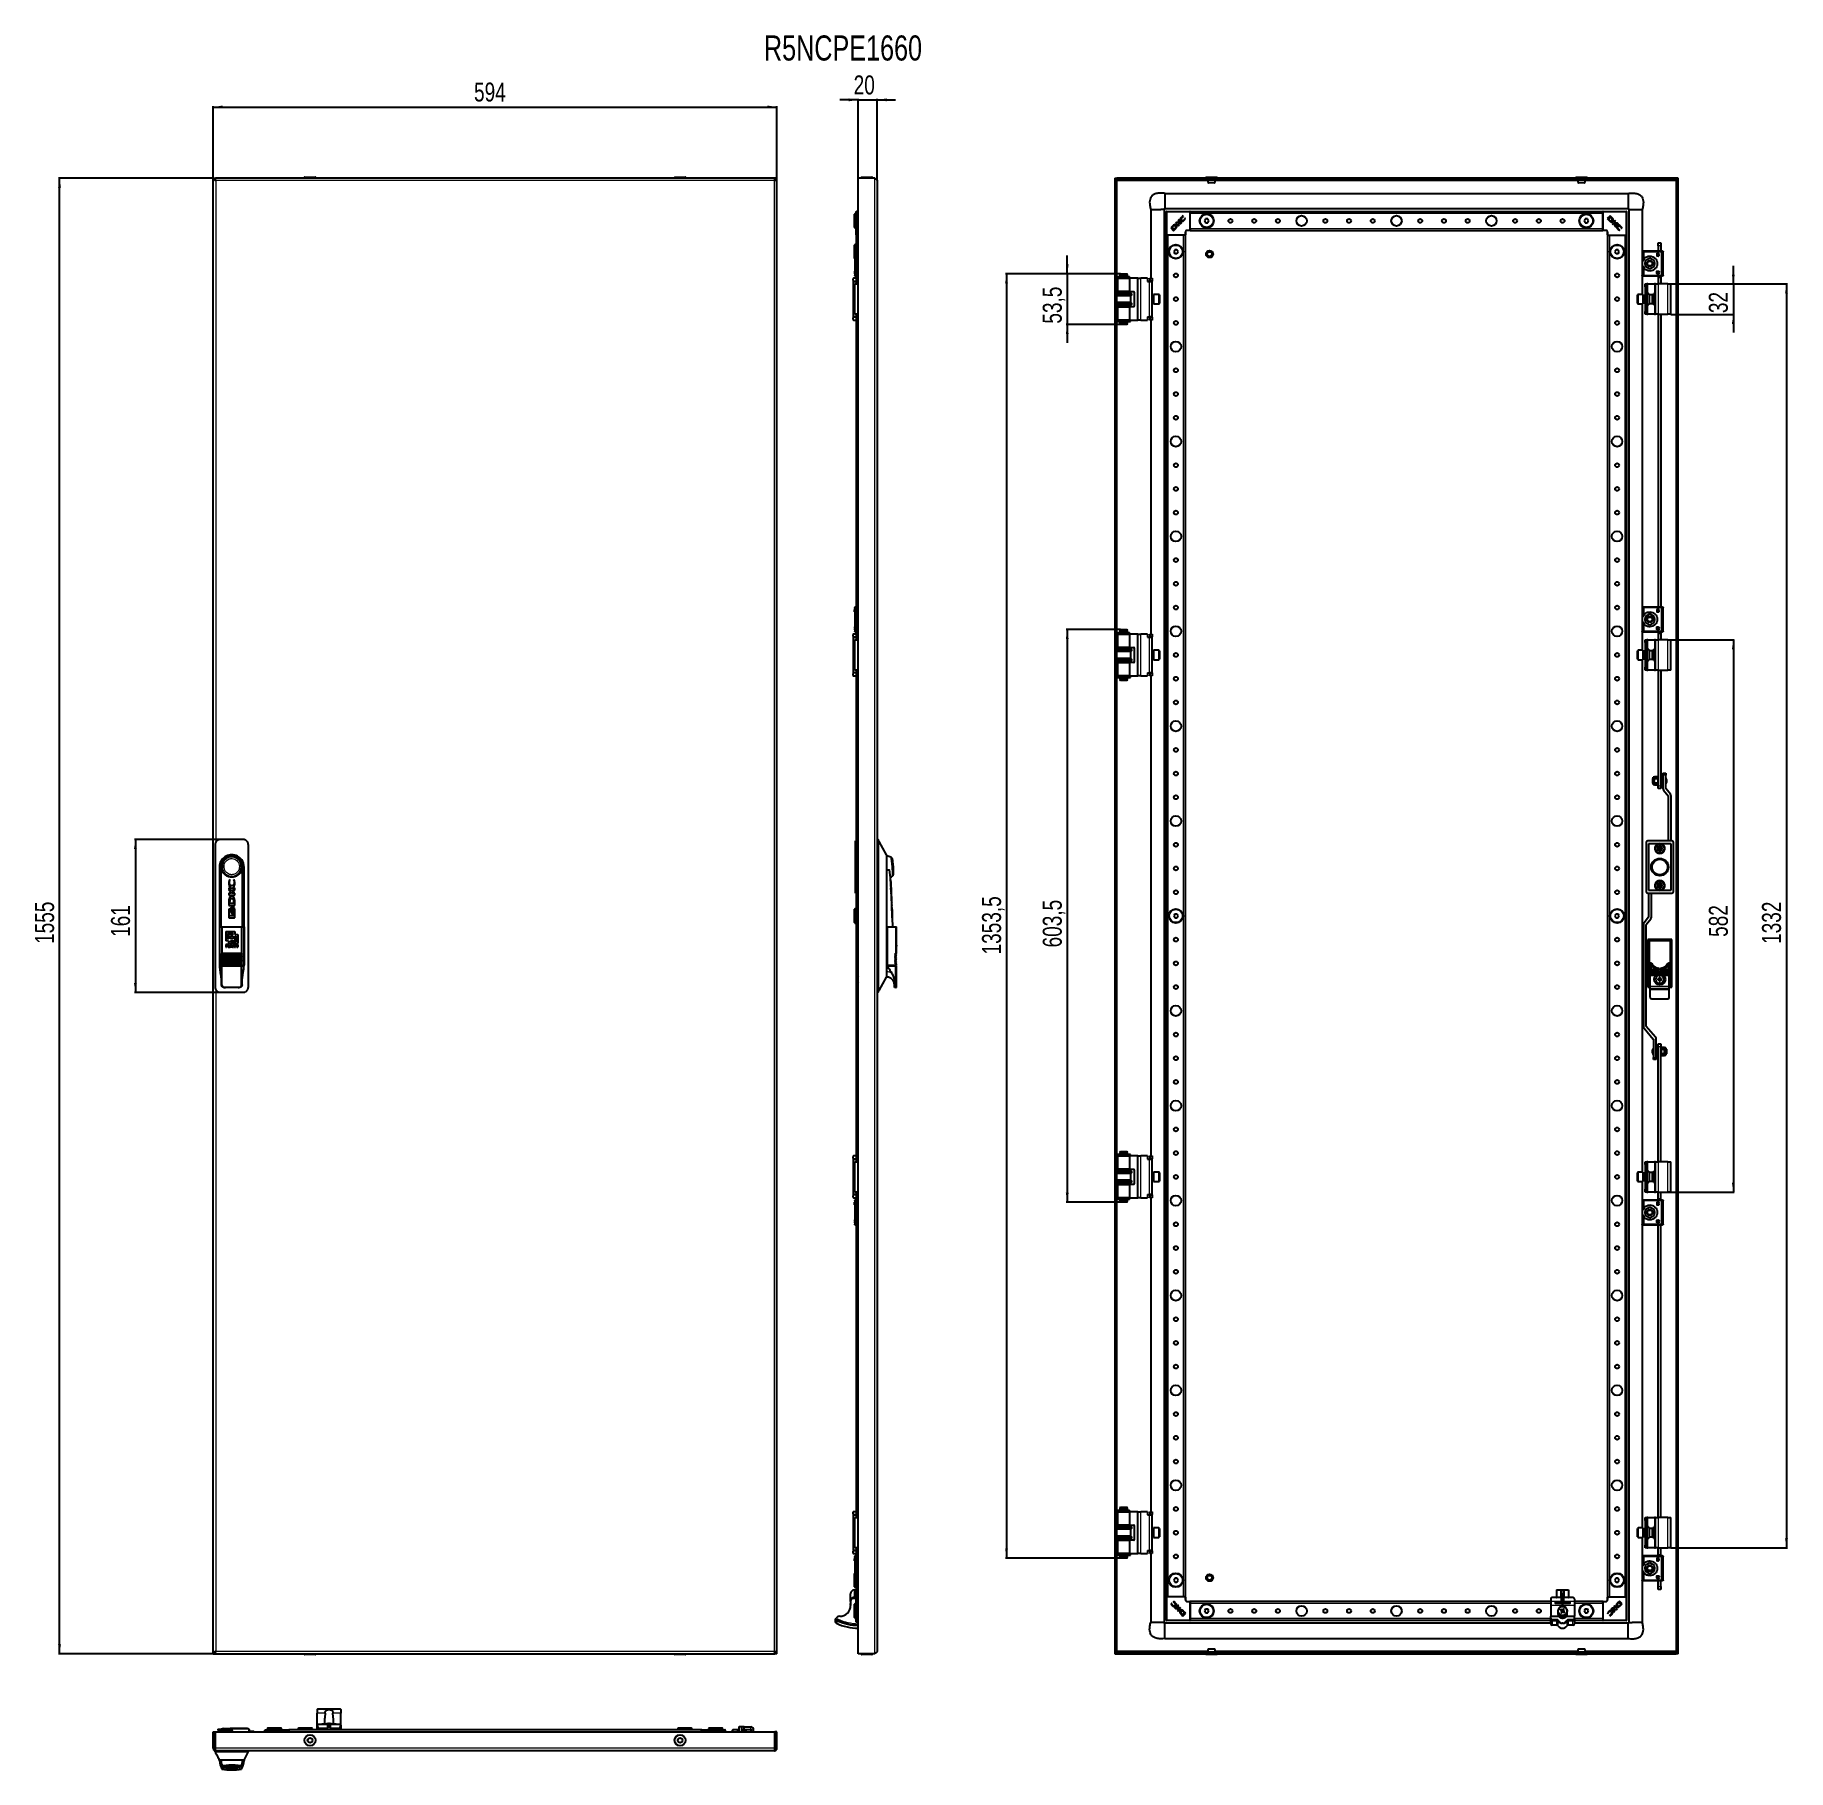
# Model space of a CAD drawing. Header units: millimetres. Extents: x -370 to 1477, y -811 to 1017.
import ezdxf

# ---------------------------------------------------------------- set-up
doc = ezdxf.new("R2010")
doc.units = ezdxf.units.MM
doc.layers.add('FORMAT', color=7, linetype='Continuous')
doc.styles.add('SLDTEXTSTYLE0', font='TXT', dxfattribs={"width": 0.75})
doc.dimstyles.new('SLDDIMSTYLE0', dxfattribs={"dimtxt": 20, "dimasz": 10, "dimexe": 0, "dimexo": 0.0625, "dimgap": 5, "dimtad": 2, "dimdec": 1, "dimrnd": 1e-09, "dimzin": 12, "dimdsep": 46, "dimtxsty": 'SLDTEXTSTYLE0', "dimsah": 1, "dimcen": 0.09, "dimadec": 0, "dimazin": 3, "dimtfac": 1, "dimtofl": 0, "dimtmove": 0, "dimatfit": 3, "dimfxl": 0, "dimfrac": 2, "dimtolj": 1, "dimtzin": 12, "dimarcsym": 0})
doc.dimstyles.new('SLDDIMSTYLE1', dxfattribs={"dimtxt": 20, "dimasz": 10, "dimexe": 0, "dimexo": 0.0625, "dimgap": 5, "dimtad": 2, "dimdec": 1, "dimrnd": 1e-09, "dimzin": 12, "dimdsep": 46, "dimtxsty": 'SLDTEXTSTYLE0', "dimsah": 1, "dimcen": 0.09, "dimadec": 0, "dimazin": 3, "dimtfac": 1, "dimtmove": 0, "dimatfit": 0, "dimfxl": 0, "dimfrac": 2, "dimtolj": 1, "dimtzin": 12, "dimarcsym": 0})

msp = doc.modelspace()

# ---------------------------------------------------------------- texts
at = {"layer": 'FORMAT', "insert": (397.93, 1017.05), "char_height": 26.458, "attachment_point": 1, "style": 'SLDTEXTSTYLE0'}
msp.add_mtext('R5NCPE1660', dxfattribs=at)

# ---------------------------------------------------------------- blocks, each defined once
blk = doc.blocks.new('_D')
at = {"layer": 'FORMAT'}
for p, q in [((-182.4, 866.6), (-182.4, 942.6)), ((411.6, 866.6), (411.6, 942.6)), ((-182.4, 941.6), (411.6, 941.6))]:
    blk.add_line(p, q, dxfattribs=at)
for points in [[(-182.4, 941.6), (-172.4, 940.1), (-172.4, 943.2)], [(411.6, 941.6), (401.6, 943.2), (401.6, 940.1)]]:
    blk.add_solid(points, dxfattribs=at)
at = {"layer": 'FORMAT', "insert": (92.4, 967.4), "char_height": 20, "attachment_point": 1, "style": 'SLDTEXTSTYLE0'}
blk.add_mtext('594', dxfattribs=at)
blk = doc.blocks.new('_D_1')
at = {"layer": 'FORMAT'}
for p, q in [((-182.4, 866.6), (-345.4, 866.6)), ((-344.4, -688.4), (-344.4, 866.6)), ((-182.4, -688.4), (-345.4, -688.4))]:
    blk.add_line(p, q, dxfattribs=at)
for points in [[(-344.4, 866.6), (-346, 856.6), (-342.9, 856.6)], [(-344.4, -688.4), (-342.9, -678.4), (-346, -678.4)]]:
    blk.add_solid(points, dxfattribs=at)
at = {"layer": 'FORMAT', "insert": (-370.2, 59.6), "char_height": 20, "attachment_point": 1, "rotation": 90, "style": 'SLDTEXTSTYLE0'}
blk.add_mtext('1555', dxfattribs=at)
blk = doc.blocks.new('_D_2')
at = {"layer": 'FORMAT'}
for p, q in [((-174.9, 169.6), (-265.4, 169.6)), ((-264.4, 169.6), (-264.4, 8.6)), ((-174.9, 8.6), (-265.4, 8.6))]:
    blk.add_line(p, q, dxfattribs=at)
for points in [[(-264.4, 169.6), (-266, 159.6), (-262.9, 159.6)], [(-264.4, 8.6), (-262.9, 18.6), (-266, 18.6)]]:
    blk.add_solid(points, dxfattribs=at)
at = {"layer": 'FORMAT', "insert": (-290.2, 67), "char_height": 20, "attachment_point": 1, "rotation": 90, "style": 'SLDTEXTSTYLE0'}
blk.add_mtext('161', dxfattribs=at)
blk = doc.blocks.new('_D_3')
at = {"layer": 'FORMAT'}
for p, q in [((497.3, 949.1), (478, 949.1)), ((497.3, 866.6), (497.3, 950.1)), ((497.3, 949.1), (517.3, 949.1)), ((517.3, 864), (517.3, 950.1)), ((517.3, 949.1), (536.5, 949.1))]:
    blk.add_line(p, q, dxfattribs=at)
for points in [[(497.3, 949.1), (487.3, 950.7), (487.3, 947.6)], [(517.3, 949.1), (527.3, 947.6), (527.3, 950.7)]]:
    blk.add_solid(points, dxfattribs=at)
at = {"layer": 'FORMAT', "insert": (492.5, 974.9), "char_height": 20, "attachment_point": 1, "style": 'SLDTEXTSTYLE0'}
blk.add_mtext('20', dxfattribs=at)
blk = doc.blocks.new('_D_4')
at = {"layer": 'FORMAT'}
for p, q in [((717.6, 765.9), (717.6, 785.1)), ((773.7, 765.9), (716.6, 765.9)), ((717.6, 765.9), (717.6, 712.4)), ((773.7, 712.4), (716.6, 712.4)), ((717.6, 712.4), (717.6, 693.2))]:
    blk.add_line(p, q, dxfattribs=at)
for points in [[(717.6, 765.9), (719.1, 775.9), (716.1, 775.9)], [(717.6, 712.4), (716.1, 702.4), (719.1, 702.4)]]:
    blk.add_solid(points, dxfattribs=at)
at = {"layer": 'FORMAT', "insert": (691.8, 713.3), "char_height": 20, "attachment_point": 1, "rotation": 90, "style": 'SLDTEXTSTYLE0'}
blk.add_mtext('53,5', dxfattribs=at)
blk = doc.blocks.new('_D_5')
at = {"layer": 'FORMAT'}
for p, q in [((1353.6, 755.1), (1476.6, 755.1)), ((1475.6, 755.1), (1475.6, -576.9)), ((1353.6, -576.9), (1476.6, -576.9))]:
    blk.add_line(p, q, dxfattribs=at)
for points in [[(1475.6, 755.1), (1474.1, 745.1), (1477.1, 745.1)], [(1475.6, -576.9), (1477.1, -566.9), (1474.1, -566.9)]]:
    blk.add_solid(points, dxfattribs=at)
at = {"layer": 'FORMAT', "insert": (1449.8, 59.6), "char_height": 20, "attachment_point": 1, "rotation": 90, "style": 'SLDTEXTSTYLE0'}
blk.add_mtext('1332', dxfattribs=at)
blk = doc.blocks.new('_D_6')
at = {"layer": 'FORMAT'}
for p, q in [((1419.6, 755.1), (1419.6, 774.4)), ((1353.6, 755.1), (1420.6, 755.1)), ((1419.6, 755.1), (1419.6, 723.1)), ((1353.6, 723.1), (1420.6, 723.1)), ((1419.6, 723.1), (1419.6, 703.9))]:
    blk.add_line(p, q, dxfattribs=at)
for points in [[(1419.6, 755.1), (1421.1, 765.1), (1418.1, 765.1)], [(1419.6, 723.1), (1418.1, 713.1), (1421.1, 713.1)]]:
    blk.add_solid(points, dxfattribs=at)
at = {"layer": 'FORMAT', "insert": (1393.8, 724.4), "char_height": 20, "attachment_point": 1, "rotation": 90, "style": 'SLDTEXTSTYLE0'}
blk.add_mtext('32', dxfattribs=at)
blk = doc.blocks.new('_D_7')
at = {"layer": 'FORMAT'}
for p, q in [((773.7, 765.9), (652.6, 765.9)), ((653.6, 765.9), (653.6, -587.6)), ((773.7, -587.6), (652.6, -587.6))]:
    blk.add_line(p, q, dxfattribs=at)
for points in [[(653.6, 765.9), (652.1, 755.9), (655.1, 755.9)], [(653.6, -587.6), (655.1, -577.6), (652.1, -577.6)]]:
    blk.add_solid(points, dxfattribs=at)
at = {"layer": 'FORMAT', "insert": (627.8, 48.5), "char_height": 20, "attachment_point": 1, "rotation": 90, "style": 'SLDTEXTSTYLE0'}
blk.add_mtext('1353,5', dxfattribs=at)
blk = doc.blocks.new('_D_8')
at = {"layer": 'FORMAT'}
for p, q in [((1350.6, 380.1), (1420.6, 380.1)), ((1419.6, 380.1), (1419.6, -201.9)), ((1350.6, -201.9), (1420.6, -201.9))]:
    blk.add_line(p, q, dxfattribs=at)
for points in [[(1419.6, 380.1), (1418.1, 370.1), (1421.1, 370.1)], [(1419.6, -201.9), (1421.1, -191.9), (1418.1, -191.9)]]:
    blk.add_solid(points, dxfattribs=at)
at = {"layer": 'FORMAT', "insert": (1393.8, 67), "char_height": 20, "attachment_point": 1, "rotation": 90, "style": 'SLDTEXTSTYLE0'}
blk.add_mtext('582', dxfattribs=at)
blk = doc.blocks.new('_D_9')
at = {"layer": 'FORMAT'}
for p, q in [((773.7, 390.9), (716.6, 390.9)), ((717.6, 390.9), (717.6, -212.6)), ((773.7, -212.6), (716.6, -212.6))]:
    blk.add_line(p, q, dxfattribs=at)
for points in [[(717.6, 390.9), (716.1, 380.9), (719.1, 380.9)], [(717.6, -212.6), (719.1, -202.6), (716.1, -202.6)]]:
    blk.add_solid(points, dxfattribs=at)
at = {"layer": 'FORMAT', "insert": (691.8, 55.9), "char_height": 20, "attachment_point": 1, "rotation": 90, "style": 'SLDTEXTSTYLE0'}
blk.add_mtext('603,5', dxfattribs=at)

# ---------------------------------------------------------------- dimensions: what is measured, and where the dimension line sits
at = {"layer": 'FORMAT'}
for base, p1, p2, dimstyle, picture, middle in [((411.56, 941.64), (-182.44, 866.64), (411.56, 866.64), 'SLDDIMSTYLE0', '_D', (114.56, 941.64)), ((517.27, 949.14), (497.27, 866.64), (517.27, 864.04), 'SLDDIMSTYLE1', '_D_3', (507.27, 949.14))]:
    dim = msp.add_linear_dim(base=base, p1=p1, p2=p2, dimstyle=dimstyle, dxfattribs=at)
    dim.commit()
    dim.dimension.update_dxf_attribs({"geometry": picture, "text_midpoint": middle, "dimtype": 160})
for base, p1, p2, dimstyle, picture, middle in [((-344.44, 866.64), (-182.44, -688.36), (-182.44, 866.64), 'SLDDIMSTYLE0', '_D_1', (-344.44, 89.14)), ((717.6, 712.39), (773.68, 765.89), (773.68, 712.39), 'SLDDIMSTYLE1', '_D_4', (717.6, 739.14)), ((653.6, -587.61), (773.68, 765.89), (773.68, -587.61), 'SLDDIMSTYLE0', '_D_7', (653.6, 89.14)), ((1419.61, 723.14), (1353.61, 755.14), (1353.61, 723.14), 'SLDDIMSTYLE1', '_D_6', (1419.61, 739.14)), ((1475.61, -576.86), (1353.61, 755.14), (1353.61, -576.86), 'SLDDIMSTYLE0', '_D_5', (1475.61, 89.14)), ((717.6, -212.61), (773.68, 390.89), (773.68, -212.61), 'SLDDIMSTYLE0', '_D_9', (717.6, 89.14)), ((1419.61, -201.86), (1350.61, 380.14), (1350.61, -201.86), 'SLDDIMSTYLE0', '_D_8', (1419.61, 89.14)), ((-264.44, 8.64), (-174.94, 169.64), (-174.94, 8.64), 'SLDDIMSTYLE0', '_D_2', (-264.44, 89.14))]:
    dim = msp.add_linear_dim(base=base, p1=p1, p2=p2, angle=90, dimstyle=dimstyle, dxfattribs=at)
    dim.commit()
    dim.dimension.update_dxf_attribs({"geometry": picture, "text_midpoint": middle, "dimtype": 160})

# ---------------------------------------------------------------- linework, layer by layer
at = {"color": 7, "linetype": 'Continuous', "lineweight": 25}
for p, q in [((-182.44, -688.36), (-182.44, 866.64)), ((-182.44, 866.64), (-180.44, 866.64)), ((409.26, 866.64), (-180.14, 866.64)), ((-180.14, 864.91), (-180.14, 866.64)), ((-86.19, 867.39), (-86.19, 866.64)), ((-85.94, 867.64), (-74.94, 867.64)), ((-74.69, 866.64), (-74.69, 867.39)), ((303.81, 867.39), (303.81, 866.64)), ((304.06, 867.64), (306.56, 867.64)), ((306.56, 867.64), (315.06, 867.64)), ((315.31, 866.64), (315.31, 867.39)), ((409.26, 866.64), (409.26, 864.91)), ((411.56, 866.64), (409.56, 866.64)), ((411.56, -688.36), (411.56, 866.64)), ((497.27, -688.36), (497.27, 866.64)), ((514.67, 866.64), (497.27, 866.64)), ((500.52, 867.39), (500.52, 866.64)), ((500.77, 867.64), (501.67, 867.64)), ((501.67, 867.64), (511.77, 867.64)), ((512.02, 866.64), (512.02, 867.39)), ((517.27, 864.04), (517.27, 166.64)), ((767.61, 866.64), (769.61, 866.64)), ((767.61, 866.64), (767.61, -688.36)), ((769.61, 866.64), (769.61, -688.36)), ((1359.31, 866.64), (769.91, 866.64)), ((769.91, 864.64), (769.91, 866.64)), ((1359.31, 864.64), (769.91, 864.64)), ((770.21, 864.04), (770.01, 864.64)), ((820.61, 850.64), (820.61, 834.8)), ((820.61, 850.64), (1308.61, 850.64)), ((863.86, 867.39), (863.86, 866.64)), ((864.11, 867.64), (875.11, 867.64)), ((875.36, 866.64), (875.36, 867.39)), ((1253.86, 867.39), (1253.86, 866.64)), ((1254.11, 867.64), (1262.61, 867.64)), ((1262.61, 867.64), (1265.11, 867.64)), ((1265.36, 866.64), (1265.36, 867.39)), ((1359.22, 864.64), (1359.01, 864.04)), ((1359.31, 864.64), (1359.31, 866.64)), ((1361.61, 866.64), (1359.61, 866.64)), ((1359.61, -688.36), (1359.61, 866.64)), ((1361.61, -688.36), (1361.61, 866.64)), ((495.27, 806.94), (495.27, 831.34)), ((495.57, 831.64), (497.27, 831.64)), ((805.61, 833.64), (806.58, 833.64)), ((805.61, 833.64), (805.61, 761.14)), ((806.58, 833.64), (809.04, 833.64)), ((809.04, 833.64), (812.61, 833.64)), ((812.61, 833.64), (816.18, 833.64)), ((819.61, 833.64), (819.61, -655.36)), ((820.61, 834.64), (1308.61, 834.64)), ((822.11, 806.94), (822.11, 831.34)), ((822.41, 831.64), (846.81, 831.64)), ((847.11, 831.34), (847.11, 831.64)), ((847.11, 831.64), (1282.11, 831.64)), ((847.11, 831.34), (847.11, 830.69)), ((1282.11, 831.34), (1282.11, 831.64)), ((1282.11, 830.69), (1282.11, 831.34)), ((1282.41, 831.64), (1306.81, 831.64)), ((1307.11, 831.34), (1307.11, 806.94)), ((1309.61, 833.64), (1309.61, -655.36)), ((1323.61, 833.64), (1323.61, 789.31)), ((493.77, 829.14), (493.27, 828.64)), ((493.27, 821.64), (493.27, 828.64)), ((493.27, 814.64), (493.27, 821.64)), ((493.27, 814.64), (493.77, 814.14)), ((495.27, 829.14), (493.77, 829.14)), ((493.77, 829.14), (493.77, 821.64)), ((493.77, 821.64), (493.77, 814.14)), ((493.77, 814.14), (495.07, 814.14)), ((495.05, 820.58), (495.07, 820.58)), ((495.27, 817.35), (495.05, 817.35)), ((495.07, 826.99), (495.27, 826.99)), ((495.07, 825), (495.07, 826.99)), ((495.07, 825), (495.27, 825)), ((495.07, 823.03), (495.07, 825)), ((495.07, 823.03), (495.27, 823.03)), ((495.07, 821.99), (495.27, 821.99)), ((495.07, 820.94), (495.07, 821.99)), ((495.07, 820.94), (495.27, 820.94)), ((495.07, 819.55), (495.07, 820.94)), ((495.07, 819.55), (495.27, 819.55)), ((495.07, 819.06), (495.07, 819.55)), ((495.07, 818.27), (495.07, 819.06)), ((495.07, 819.06), (495.27, 819.06)), ((495.07, 818.27), (495.27, 818.27)), ((495.07, 817.49), (495.07, 818.27)), ((495.07, 814.04), (495.27, 814.04)), ((495.07, 813.7), (495.07, 814.04)), ((495.07, 813.7), (495.27, 813.7)), ((495.07, 813.03), (495.07, 813.68)), ((495.07, 813.03), (495.27, 813.03)), ((828.74, 816.24), (826.75, 814.25)), ((826.75, 814.25), (829.71, 811.29)), ((829, 815.69), (828.28, 814.95)), ((828.28, 814.95), (830.46, 812.77)), ((829.71, 811.29), (831.6, 813.18)), ((830.46, 812.77), (831.12, 813.45)), ((831.6, 813.18), (831.62, 813.2)), ((832.8, 820.3), (831.76, 819.25)), ((831.76, 819.25), (834.72, 816.29)), ((834.19, 818.91), (832.8, 820.3)), ((834.68, 822.17), (834.19, 818.91)), ((834.53, 818.59), (837.19, 818.77)), ((835.77, 817.35), (834.53, 818.59)), ((835.48, 822.97), (834.68, 822.17)), ((834.72, 816.29), (835.77, 817.35)), ((835, 819.87), (835.48, 822.97)), ((838.48, 820.05), (835, 819.87)), ((837.19, 818.77), (838.48, 820.05)), ((840.04, 826.1), (839.71, 826.78)), ((839.91, 825.96), (840.04, 826.1)), ((841.86, 824.52), (841.75, 824.41)), ((842.1, 824.01), (841.86, 824.52)), ((847.11, 829.64), (847.11, 830.69)), ((847.11, 813.64), (847.11, 829.64)), ((847.11, 812.59), (847.11, 813.64)), ((863.45, 823.64), (862.3, 821.64)), ((862.3, 821.64), (863.45, 819.64)), ((865.76, 823.64), (863.45, 823.64)), ((863.45, 819.64), (865.76, 819.64)), ((866.92, 821.64), (865.76, 823.64)), ((865.76, 819.64), (866.92, 821.64)), ((1263.45, 823.64), (1262.3, 821.64)), ((1262.3, 821.64), (1263.45, 819.64)), ((1265.76, 823.64), (1263.45, 823.64)), ((1263.45, 819.64), (1265.76, 819.64)), ((1266.92, 821.64), (1265.76, 823.64)), ((1265.76, 819.64), (1266.92, 821.64)), ((1282.11, 829.64), (1282.11, 830.69)), ((1282.11, 813.64), (1282.11, 829.64)), ((1282.11, 812.59), (1282.11, 813.64)), ((1289.71, 826.99), (1286.75, 824.03)), ((1286.75, 824.03), (1288.64, 822.14)), ((1290.42, 825.47), (1288.23, 823.29)), ((1288.23, 823.29), (1288.91, 822.63)), ((1288.64, 822.14), (1288.66, 822.12)), ((1291.7, 825), (1289.71, 826.99)), ((1291.16, 824.75), (1290.42, 825.47)), ((1294.72, 821.99), (1291.76, 819.03)), ((1291.76, 819.03), (1292.81, 817.97)), ((1292.81, 817.97), (1294.06, 819.21)), ((1294.06, 819.21), (1294.23, 816.55)), ((1294.23, 816.55), (1295.52, 815.27)), ((1294.37, 819.55), (1295.76, 820.94)), ((1297.64, 819.06), (1294.37, 819.55)), ((1295.76, 820.94), (1294.72, 821.99)), ((1295.34, 818.74), (1298.44, 818.27)), ((1295.52, 815.27), (1295.34, 818.74)), ((1298.44, 818.27), (1297.64, 819.06)), ((1301.42, 813.84), (1301.56, 813.7)), ((1301.56, 813.7), (1302.25, 814.04)), ((493.77, 796.64), (493.27, 796.14)), ((493.27, 782.14), (493.27, 796.14)), ((495.27, 796.64), (493.77, 796.64)), ((493.77, 796.64), (493.77, 789.46)), ((495.07, 812), (495.27, 812)), ((495.07, 811.89), (495.07, 812)), ((495.07, 811.89), (495.27, 811.89)), ((495.07, 811.64), (495.07, 811.89)), ((495.07, 811.64), (495.27, 811.64)), ((495.07, 811.29), (495.07, 811.64)), ((495.07, 811.29), (495.27, 811.29)), ((495.27, 806.64), (495.27, 789.64)), ((495.27, 806.64), (495.57, 806.64)), ((496.22, 806.64), (495.57, 806.64)), ((496.22, 806.64), (497.27, 806.64)), ((822.11, -628.36), (822.11, 806.64)), ((822.41, 806.64), (822.11, 806.64)), ((823.05, 806.64), (822.41, 806.64)), ((824.11, 806.64), (823.05, 806.64)), ((840.11, 806.64), (824.11, 806.64)), ((841.16, 806.64), (840.11, 806.64)), ((841.81, 806.64), (841.16, 806.64)), ((842.11, 806.64), (841.81, 806.64)), ((842.11, 809.64), (842.11, 806.94)), ((842.11, -628.36), (842.11, 806.64)), ((846.81, 811.64), (844.11, 811.64)), ((847.11, 812.59), (847.11, 811.94)), ((847.11, 811.64), (847.11, 811.94)), ((847.11, 811.64), (1282.11, 811.64)), ((1282.11, 811.94), (1282.11, 812.59)), ((1282.11, 811.64), (1282.11, 811.94)), ((1285.11, 811.64), (1282.41, 811.64)), ((1287.11, 806.94), (1287.11, 809.64)), ((1287.11, 806.64), (1287.11, -628.36)), ((1287.11, 806.64), (1287.41, 806.64)), ((1288.05, 806.64), (1287.41, 806.64)), ((1288.05, 806.64), (1289.11, 806.64)), ((1289.11, 806.64), (1305.11, 806.64)), ((1299.48, 811.64), (1299.99, 811.89)), ((1299.99, 811.89), (1299.88, 812)), ((1305.11, 806.64), (1306.16, 806.64)), ((1306.81, 806.64), (1306.16, 806.64)), ((1306.81, 806.64), (1307.11, 806.64)), ((1307.11, 806.64), (1307.11, -628.36)), ((1340.31, 798.34), (1343.31, 798.34)), ((1340.31, 795.34), (1340.31, 798.34)), ((1340.31, 795.34), (1340.31, 789.64)), ((1343.31, 798.34), (1343.31, 795.34)), ((1343.31, 795.34), (1343.31, 789.64)), ((493.27, 782.14), (493.77, 781.64)), ((493.67, 789.14), (493.67, 764.14)), ((497.16, 789.64), (495.67, 789.64)), ((830.95, 791.14), (829.8, 789.14)), ((829.8, 789.14), (830.95, 787.14)), ((833.26, 791.14), (830.95, 791.14)), ((830.95, 787.14), (833.26, 787.14)), ((834.42, 789.14), (833.26, 791.14)), ((833.26, 787.14), (834.42, 789.14)), ((1295.95, 791.14), (1294.8, 789.14)), ((1294.8, 789.14), (1295.95, 787.14)), ((1298.26, 791.14), (1295.95, 791.14)), ((1295.95, 787.14), (1298.26, 787.14)), ((1299.42, 789.14), (1298.26, 791.14)), ((1298.26, 787.14), (1299.42, 789.14)), ((1323.61, 789.14), (1323.61, 764.14)), ((1324.44, 779.77), (1325.94, 782.02)), ((1343.61, 789.64), (1325.61, 789.64)), ((1331.61, 782.36), (1326.66, 779.5)), ((1326.66, 779.5), (1326.66, 777.64)), ((1326.66, 775.64), (1326.66, 777.64)), ((1326.66, 777.64), (1328.62, 777.64)), ((1329.31, 777.64), (1328.62, 777.64)), ((1336.56, 779.5), (1331.61, 782.36)), ((1334.59, 777.64), (1333.9, 777.64)), ((1334.59, 777.64), (1336.56, 777.64)), ((1336.56, 777.64), (1336.56, 779.5)), ((1336.56, 777.64), (1336.56, 775.64)), ((1339.05, 786.6), (1339.05, 784.73)), ((1339.51, 784.73), (1339.51, 785.01)), ((1339.58, 786.35), (1339.58, 786.56)), ((1339.96, 786.35), (1339.58, 786.35)), ((1339.58, 785.99), (1340.01, 785.99)), ((1339.58, 785.41), (1339.58, 785.99)), ((1344.21, 789.64), (1343.96, 789.64)), ((1345.61, 764.14), (1345.61, 789.14)), ((491.72, 760.64), (491.72, 758.64)), ((495.27, 761.14), (492.22, 761.14)), ((492.22, 758.14), (495.27, 758.14)), ((492.22, 758.14), (492.22, 757.84)), ((492.22, 720.44), (492.22, 757.84)), ((492.22, 757.84), (495.22, 757.84)), ((494.72, 758.14), (494.72, 757.84)), ((495.22, 757.84), (495.27, 757.84)), ((495.27, 763.64), (495.27, 755.14)), ((495.67, 763.64), (497.27, 763.64)), ((769.96, 762.84), (769.96, 761.94)), ((769.96, 762.84), (782.84, 762.84)), ((769.96, 761.94), (782.84, 761.94)), ((770.66, 761.14), (770.66, 747.14)), ((770.66, 761.14), (783.56, 761.14)), ((773.68, 765.89), (773.11, 764.89)), ((773.11, 764.89), (773.11, 762.89)), ((781.11, 764.89), (773.11, 764.89)), ((777.86, 762.89), (773.11, 762.89)), ((773.11, 761.89), (773.11, 761.14)), ((777.86, 761.89), (773.11, 761.89)), ((773.61, 762.89), (773.61, 762.84)), ((773.61, 761.94), (773.61, 761.89)), ((773.68, 765.89), (780.53, 765.89)), ((781.11, 762.89), (777.86, 762.89)), ((781.11, 761.89), (777.86, 761.89)), ((781.11, 764.89), (780.53, 765.89)), ((780.61, 762.84), (780.61, 762.89)), ((780.61, 761.89), (780.61, 761.94)), ((781.11, 762.89), (781.11, 764.89)), ((781.11, 761.14), (781.11, 761.89)), ((782.84, 762.84), (782.93, 762.84)), ((782.84, 761.94), (782.93, 761.94)), ((782.93, 761.94), (782.93, 762.84)), ((782.93, 762.84), (783.14, 762.84)), ((782.93, 761.94), (783.14, 761.94)), ((783.14, 761.94), (783.14, 762.84)), ((783.56, 747.14), (783.56, 761.14)), ((791.66, 761.14), (783.56, 761.14)), ((792.16, 761.14), (791.66, 761.14)), ((792.16, 761.14), (795.16, 761.14)), ((792.16, 717.14), (792.16, 761.14)), ((802.16, 761.14), (795.16, 761.14)), ((802.16, 761.14), (802.16, 757.84)), ((802.16, 757.84), (804.16, 757.84)), ((804.16, 757.84), (807.16, 757.84)), ((804.66, 761.14), (807.16, 761.14)), ((804.66, 760.64), (804.66, 761.14)), ((804.66, 760.64), (804.66, 758.64)), ((804.66, 758.14), (804.66, 758.64)), ((807.16, 758.14), (804.66, 758.14)), ((804.66, 758.14), (804.66, 757.84)), ((807.16, 761.14), (807.16, 760.64)), ((807.16, 760.64), (807.16, 758.64)), ((807.16, 758.64), (807.16, 758.14)), ((807.16, 757.84), (807.16, 758.14)), ((807.16, 720.44), (807.16, 757.84)), ((1323.61, 763.96), (1323.61, 744.14)), ((1325.94, 771.26), (1324.43, 773.51)), ((1325.61, 763.64), (1343.61, 763.64)), ((1326.66, 775.64), (1326.66, 773.78)), ((1326.66, 775.64), (1328.62, 775.64)), ((1326.66, 773.78), (1331.61, 770.92)), ((1328.62, 775.64), (1329.31, 775.64)), ((1331.61, 770.92), (1336.56, 773.78)), ((1333.9, 775.64), (1334.59, 775.64)), ((1334.59, 775.64), (1336.56, 775.64)), ((1336.56, 773.78), (1336.56, 775.64)), ((1339.05, 766.68), (1339.05, 768.55)), ((1339.51, 768.55), (1339.51, 768.27)), ((1339.58, 767.29), (1339.58, 767.87)), ((1340.01, 767.29), (1339.58, 767.29)), ((1339.96, 766.93), (1339.58, 766.93)), ((1339.58, 766.93), (1339.58, 766.71)), ((1340.31, 763.71), (1340.31, 761.84)), ((1340.31, 761.84), (1340.31, 755.14)), ((1343.31, 763.71), (1343.31, 761.84)), ((1343.31, 761.84), (1343.31, 755.14)), ((1343.96, 763.64), (1344.21, 763.64)), ((493.77, 723.14), (493.77, 755.14)), ((493.77, 755.14), (496.77, 755.14)), ((497.27, 755.14), (496.77, 755.14)), ((769.61, 746.14), (784.61, 746.14)), ((784.61, 745.54), (769.61, 745.54)), ((784.61, 742.74), (769.61, 742.74)), ((783.56, 747.14), (770.66, 747.14)), ((773.11, 747.14), (773.11, 746.14)), ((781.11, 746.14), (781.11, 747.14)), ((783.56, 747.14), (787.66, 747.14)), ((784.61, 745.54), (784.61, 746.14)), ((785.31, 744.85), (784.61, 745.54)), ((784.61, 742.74), (785.31, 743.43)), ((784.61, 735.54), (784.61, 742.74)), ((788.16, 746.64), (788.16, 731.64)), ((808.41, 742.14), (807.16, 742.14)), ((814.06, 744.14), (808.66, 744.14)), ((808.66, 744.14), (808.66, 734.14)), ((814.66, 743.54), (814.66, 734.74)), ((1318.61, 736.89), (1318.61, 743.54)), ((1324.61, 744.14), (1319.21, 744.14)), ((1324.61, 736.58), (1324.61, 744.14)), ((1326.11, 742.14), (1324.86, 742.14)), ((1326.61, 744.14), (1326.11, 744.14)), ((1326.11, 744.14), (1326.11, 742.93)), ((1326.11, 742.93), (1326.11, 734.14)), ((1326.61, 755.14), (1328.61, 755.14)), ((1326.61, 754.14), (1326.61, 755.14)), ((1326.61, 753.14), (1326.61, 754.14)), ((1326.61, 752.14), (1326.61, 753.14)), ((1328.61, 752.14), (1326.61, 752.14)), ((1326.61, 752.14), (1326.61, 751.64)), ((1328.61, 751.64), (1326.61, 751.64)), ((1326.61, 751.64), (1326.61, 726.64)), ((1328.61, 755.14), (1328.61, 754.14)), ((1329.61, 755.14), (1328.61, 755.14)), ((1328.61, 753.14), (1328.61, 754.14)), ((1328.61, 753.14), (1328.61, 752.14)), ((1328.61, 752.14), (1328.61, 751.64)), ((1328.61, 751.64), (1328.61, 726.64)), ((1328.61, 745.14), (1329.61, 745.14)), ((1329.61, 755.14), (1336.61, 755.14)), ((1330.31, 745.14), (1329.61, 745.14)), ((1330.31, 745.14), (1330.31, 744.69)), ((1334.24, 743.64), (1331.11, 743.64)), ((1331.11, 734.64), (1331.11, 743.64)), ((1335.11, 743.14), (1334.24, 743.64)), ((1334.24, 734.64), (1334.24, 743.64)), ((1335.11, 735.14), (1335.11, 743.14)), ((1335.91, 733.14), (1335.91, 745.14)), ((1336.61, 745.14), (1335.91, 745.14)), ((1337.61, 755.14), (1336.61, 755.14)), ((1336.61, 745.14), (1337.61, 745.14)), ((1337.61, 723.14), (1337.61, 755.14)), ((1337.61, 755.14), (1340.61, 755.14)), ((1350.61, 755.14), (1340.61, 755.14)), ((1350.61, 755.14), (1353.61, 755.14)), ((1353.61, 723.14), (1353.61, 755.14)), ((496.77, 723.14), (493.77, 723.14)), ((495.27, 723.14), (495.27, 414.64)), ((496.77, 723.14), (497.27, 723.14)), ((784.61, 735.54), (769.61, 735.54)), ((784.61, 732.74), (769.61, 732.74)), ((769.61, 732.14), (784.61, 732.14)), ((770.66, 731.14), (770.66, 717.14)), ((770.66, 731.14), (783.56, 731.14)), ((773.11, 732.14), (773.11, 731.14)), ((781.11, 731.14), (781.11, 732.14)), ((783.56, 717.14), (783.56, 731.14)), ((787.66, 731.14), (783.56, 731.14)), ((785.31, 734.85), (784.61, 735.54)), ((784.61, 732.74), (785.31, 733.43)), ((784.61, 732.14), (784.61, 732.74)), ((807.16, 736.14), (808.41, 736.14)), ((808.66, 734.14), (814.06, 734.14)), ((1318.61, 734.74), (1318.61, 736.89)), ((1319.21, 734.14), (1324.61, 734.14)), ((1323.61, 734.14), (1323.61, 414.31)), ((1324.61, 734.14), (1324.61, 736.58)), ((1324.86, 736.14), (1326.11, 736.14)), ((1326.11, 734.14), (1326.61, 734.14)), ((1328.61, 726.64), (1326.61, 726.64)), ((1326.61, 726.64), (1326.61, 726.14)), ((1326.61, 725.14), (1326.61, 726.14)), ((1326.61, 726.14), (1328.61, 726.14)), ((1326.61, 724.14), (1326.61, 725.14)), ((1326.61, 723.14), (1326.61, 724.14)), ((1328.61, 723.14), (1326.61, 723.14)), ((1329.61, 733.14), (1328.61, 733.14)), ((1328.61, 726.64), (1328.61, 726.14)), ((1328.61, 726.14), (1328.61, 725.14)), ((1328.61, 724.14), (1328.61, 725.14)), ((1328.61, 724.14), (1328.61, 723.14)), ((1328.61, 723.14), (1329.61, 723.14)), ((1329.61, 733.14), (1330.31, 733.14)), ((1336.61, 723.14), (1329.61, 723.14)), ((1330.31, 733.59), (1330.31, 733.14)), ((1331.11, 734.64), (1334.24, 734.64)), ((1334.24, 734.64), (1335.11, 735.14)), ((1335.91, 733.14), (1336.61, 733.14)), ((1337.61, 733.14), (1336.61, 733.14)), ((1336.61, 723.14), (1337.61, 723.14)), ((1340.61, 723.14), (1337.61, 723.14)), ((1340.31, 723.14), (1340.31, 414.64)), ((1340.61, 723.14), (1350.61, 723.14)), ((1343.31, 723.14), (1343.31, 414.64)), ((1353.61, 723.14), (1350.61, 723.14)), ((491.72, 719.64), (491.72, 717.64)), ((495.22, 720.44), (492.22, 720.44)), ((492.22, 720.44), (492.22, 720.14)), ((495.27, 720.14), (492.22, 720.14)), ((492.22, 717.14), (495.27, 717.14)), ((494.72, 720.44), (494.72, 720.14)), ((495.27, 720.44), (495.22, 720.44)), ((769.96, 716.34), (769.96, 715.44)), ((769.96, 716.34), (784.26, 716.34)), ((769.96, 715.44), (784.26, 715.44)), ((783.56, 717.14), (770.66, 717.14)), ((773.11, 717.14), (773.11, 716.39)), ((777.86, 716.39), (773.11, 716.39)), ((773.11, 715.39), (773.11, 713.39)), ((777.86, 715.39), (773.11, 715.39)), ((773.11, 713.39), (773.68, 712.39)), ((773.11, 713.39), (777.86, 713.39)), ((773.61, 716.39), (773.61, 716.34)), ((773.61, 715.44), (773.61, 715.39)), ((777.75, 712.39), (773.68, 712.39)), ((780.53, 712.39), (777.75, 712.39)), ((781.11, 716.39), (777.86, 716.39)), ((781.11, 715.39), (777.86, 715.39)), ((777.86, 713.39), (781.11, 713.39)), ((780.53, 712.39), (781.11, 713.39)), ((780.61, 716.34), (780.61, 716.39)), ((780.61, 715.39), (780.61, 715.44)), ((781.11, 716.39), (781.11, 717.14)), ((781.11, 713.39), (781.11, 715.39)), ((783.56, 717.14), (791.66, 717.14)), ((784.26, 715.44), (784.26, 716.34)), ((791.66, 717.14), (792.16, 717.14)), ((795.16, 717.14), (792.16, 717.14)), ((795.16, 717.14), (802.16, 717.14)), ((802.16, 720.44), (804.16, 720.44)), ((802.16, 720.44), (802.16, 717.14)), ((807.16, 720.44), (804.16, 720.44)), ((804.66, 720.44), (804.66, 720.14)), ((804.66, 720.14), (807.16, 720.14)), ((804.66, 719.64), (804.66, 720.14)), ((804.66, 719.64), (804.66, 717.64)), ((804.66, 717.14), (804.66, 717.64)), ((807.16, 717.14), (804.66, 717.14)), ((805.61, 717.14), (805.61, 386.14)), ((807.16, 720.14), (807.16, 720.44)), ((807.16, 720.14), (807.16, 719.64)), ((807.16, 719.64), (807.16, 717.64)), ((807.16, 717.64), (807.16, 717.14)), ((493.67, 414.14), (493.67, 389.14)), ((497.27, 414.64), (495.67, 414.64)), ((1323.61, 414.14), (1323.61, 389.14)), ((1324.44, 404.77), (1325.94, 407.02)), ((1343.61, 414.64), (1325.61, 414.64)), ((1331.61, 407.36), (1326.66, 404.5)), ((1336.56, 404.5), (1331.61, 407.36)), ((1339.05, 411.6), (1339.05, 409.73)), ((1339.51, 409.73), (1339.51, 410.01)), ((1339.58, 411.35), (1339.58, 411.56)), ((1339.96, 411.35), (1339.58, 411.35)), ((1339.58, 410.99), (1340.01, 410.99)), ((1339.58, 410.41), (1339.58, 410.99)), ((1344.21, 414.64), (1343.96, 414.64)), ((1345.61, 389.14), (1345.61, 414.14)), ((495.27, 388.64), (495.27, 380.14)), ((495.67, 388.64), (497.27, 388.64)), ((773.68, 390.89), (773.11, 389.89)), ((773.11, 389.89), (773.11, 387.89)), ((781.11, 389.89), (773.11, 389.89)), ((773.68, 390.89), (780.53, 390.89)), ((781.11, 389.89), (780.53, 390.89)), ((781.11, 387.89), (781.11, 389.89)), ((1323.61, 388.96), (1323.61, 369.14)), ((1325.94, 396.26), (1324.43, 398.51)), ((1325.61, 388.64), (1343.61, 388.64)), ((1326.66, 404.5), (1326.66, 402.64)), ((1326.66, 400.64), (1326.66, 402.64)), ((1326.66, 402.64), (1328.62, 402.64)), ((1326.66, 400.64), (1326.66, 398.78)), ((1326.66, 400.64), (1328.62, 400.64)), ((1326.66, 398.78), (1331.61, 395.92)), ((1329.31, 402.64), (1328.62, 402.64)), ((1328.62, 400.64), (1329.31, 400.64)), ((1331.61, 395.92), (1336.56, 398.78)), ((1334.59, 402.64), (1333.9, 402.64)), ((1333.9, 400.64), (1334.59, 400.64)), ((1334.59, 402.64), (1336.56, 402.64)), ((1334.59, 400.64), (1336.56, 400.64)), ((1336.56, 402.64), (1336.56, 404.5)), ((1336.56, 402.64), (1336.56, 400.64)), ((1336.56, 398.78), (1336.56, 400.64)), ((1339.05, 391.68), (1339.05, 393.55)), ((1339.51, 393.55), (1339.51, 393.27)), ((1339.58, 392.29), (1339.58, 392.87)), ((1340.01, 392.29), (1339.58, 392.29)), ((1339.96, 391.93), (1339.58, 391.93)), ((1339.58, 391.93), (1339.58, 391.71)), ((1340.31, 388.71), (1340.31, 386.84)), ((1343.31, 388.71), (1343.31, 386.84)), ((1343.96, 388.64), (1344.21, 388.64)), ((491.72, 385.64), (491.72, 383.64)), ((495.27, 386.14), (492.22, 386.14)), ((492.22, 383.14), (495.27, 383.14)), ((492.22, 383.14), (492.22, 382.84)), ((492.22, 345.44), (492.22, 382.84)), ((492.22, 382.84), (495.22, 382.84)), ((493.77, 380.14), (496.77, 380.14)), ((493.77, 348.14), (493.77, 380.14)), ((494.72, 383.14), (494.72, 382.84)), ((495.22, 382.84), (495.27, 382.84)), ((497.27, 380.14), (496.77, 380.14)), ((769.61, 371.14), (784.61, 371.14)), ((784.61, 370.54), (769.61, 370.54)), ((769.96, 387.84), (769.96, 386.94)), ((769.96, 387.84), (782.84, 387.84)), ((769.96, 386.94), (782.84, 386.94)), ((770.66, 386.14), (770.66, 372.14)), ((770.66, 386.14), (783.56, 386.14)), ((783.56, 372.14), (770.66, 372.14)), ((777.86, 387.89), (773.11, 387.89)), ((773.11, 386.89), (773.11, 386.14)), ((777.86, 386.89), (773.11, 386.89)), ((773.11, 372.14), (773.11, 371.14)), ((773.61, 387.89), (773.61, 387.84)), ((773.61, 386.94), (773.61, 386.89)), ((781.11, 387.89), (777.86, 387.89)), ((781.11, 386.89), (777.86, 386.89)), ((780.61, 387.84), (780.61, 387.89)), ((780.61, 386.89), (780.61, 386.94)), ((781.11, 386.14), (781.11, 386.89)), ((781.11, 371.14), (781.11, 372.14)), ((782.84, 387.84), (782.93, 387.84)), ((782.84, 386.94), (782.93, 386.94)), ((782.93, 386.94), (782.93, 387.84)), ((782.93, 387.84), (783.14, 387.84)), ((782.93, 386.94), (783.14, 386.94)), ((783.14, 386.94), (783.14, 387.84)), ((783.56, 372.14), (783.56, 386.14)), ((791.66, 386.14), (783.56, 386.14)), ((783.56, 372.14), (787.66, 372.14)), ((784.61, 370.54), (784.61, 371.14)), ((785.31, 369.85), (784.61, 370.54)), ((788.16, 371.64), (788.16, 356.64)), ((792.16, 386.14), (791.66, 386.14)), ((792.16, 386.14), (795.16, 386.14)), ((792.16, 342.14), (792.16, 386.14)), ((802.16, 386.14), (795.16, 386.14)), ((802.16, 386.14), (802.16, 382.84)), ((802.16, 382.84), (804.16, 382.84)), ((804.16, 382.84), (807.16, 382.84)), ((804.66, 386.14), (807.16, 386.14)), ((804.66, 385.64), (804.66, 386.14)), ((804.66, 385.64), (804.66, 383.64)), ((804.66, 383.14), (804.66, 383.64)), ((807.16, 383.14), (804.66, 383.14)), ((804.66, 383.14), (804.66, 382.84)), ((807.16, 386.14), (807.16, 385.64)), ((807.16, 385.64), (807.16, 383.64)), ((807.16, 383.64), (807.16, 383.14)), ((807.16, 382.84), (807.16, 383.14)), ((807.16, 345.44), (807.16, 382.84)), ((1326.61, 380.14), (1328.61, 380.14)), ((1326.61, 379.14), (1326.61, 380.14)), ((1326.61, 378.14), (1326.61, 379.14)), ((1326.61, 377.14), (1326.61, 378.14)), ((1328.61, 377.14), (1326.61, 377.14)), ((1326.61, 377.14), (1326.61, 376.64)), ((1328.61, 376.64), (1326.61, 376.64)), ((1326.61, 376.64), (1326.61, 351.64)), ((1328.61, 380.14), (1328.61, 379.14)), ((1329.61, 380.14), (1328.61, 380.14)), ((1328.61, 378.14), (1328.61, 379.14)), ((1328.61, 378.14), (1328.61, 377.14)), ((1328.61, 377.14), (1328.61, 376.64)), ((1328.61, 376.64), (1328.61, 351.64)), ((1328.61, 370.14), (1329.61, 370.14)), ((1329.61, 380.14), (1336.61, 380.14)), ((1330.31, 370.14), (1329.61, 370.14)), ((1330.31, 370.14), (1330.31, 369.69)), ((1335.91, 358.14), (1335.91, 370.14)), ((1336.61, 370.14), (1335.91, 370.14)), ((1337.61, 380.14), (1336.61, 380.14)), ((1336.61, 370.14), (1337.61, 370.14)), ((1337.61, 348.14), (1337.61, 380.14)), ((1337.61, 380.14), (1340.61, 380.14)), ((1340.31, 386.84), (1340.31, 380.14)), ((1350.61, 380.14), (1340.61, 380.14)), ((1343.31, 386.84), (1343.31, 380.14)), ((1350.61, 380.14), (1353.61, 380.14)), ((1353.61, 348.14), (1353.61, 380.14)), ((784.61, 367.74), (769.61, 367.74)), ((784.61, 360.54), (769.61, 360.54)), ((784.61, 357.74), (769.61, 357.74)), ((769.61, 357.14), (784.61, 357.14)), ((770.66, 356.14), (770.66, 342.14)), ((770.66, 356.14), (783.56, 356.14)), ((773.11, 357.14), (773.11, 356.14)), ((781.11, 356.14), (781.11, 357.14)), ((783.56, 342.14), (783.56, 356.14)), ((787.66, 356.14), (783.56, 356.14)), ((784.61, 367.74), (785.31, 368.43)), ((784.61, 360.54), (784.61, 367.74)), ((785.31, 359.85), (784.61, 360.54)), ((784.61, 357.74), (785.31, 358.43)), ((784.61, 357.14), (784.61, 357.74)), ((808.41, 367.14), (807.16, 367.14)), ((807.16, 361.14), (808.41, 361.14)), ((814.06, 369.14), (808.66, 369.14)), ((808.66, 369.14), (808.66, 359.14)), ((808.66, 359.14), (814.06, 359.14)), ((814.66, 368.54), (814.66, 359.74)), ((1318.61, 361.89), (1318.61, 368.54)), ((1318.61, 359.74), (1318.61, 361.89)), ((1324.61, 369.14), (1319.21, 369.14)), ((1319.21, 359.14), (1324.61, 359.14)), ((1323.61, 359.14), (1323.61, -180.86)), ((1324.61, 361.58), (1324.61, 369.14)), ((1324.61, 359.14), (1324.61, 361.58)), ((1326.11, 367.14), (1324.86, 367.14)), ((1324.86, 361.14), (1326.11, 361.14)), ((1326.61, 369.14), (1326.11, 369.14)), ((1326.11, 369.14), (1326.11, 367.93)), ((1326.11, 367.93), (1326.11, 359.14)), ((1326.11, 359.14), (1326.61, 359.14)), ((1328.61, 351.64), (1326.61, 351.64)), ((1326.61, 351.64), (1326.61, 351.14)), ((1326.61, 350.14), (1326.61, 351.14)), ((1326.61, 351.14), (1328.61, 351.14)), ((1329.61, 358.14), (1328.61, 358.14)), ((1328.61, 351.64), (1328.61, 351.14)), ((1328.61, 351.14), (1328.61, 350.14)), ((1329.61, 358.14), (1330.31, 358.14)), ((1330.31, 358.59), (1330.31, 358.14)), ((1334.24, 368.64), (1331.11, 368.64)), ((1331.11, 359.64), (1331.11, 368.64)), ((1331.11, 359.64), (1334.24, 359.64)), ((1335.11, 368.14), (1334.24, 368.64)), ((1334.24, 359.64), (1334.24, 368.64)), ((1334.24, 359.64), (1335.11, 360.14)), ((1335.11, 360.14), (1335.11, 368.14)), ((1335.91, 358.14), (1336.61, 358.14)), ((1337.61, 358.14), (1336.61, 358.14)), ((491.72, 344.64), (491.72, 342.64)), ((495.22, 345.44), (492.22, 345.44)), ((492.22, 345.44), (492.22, 345.14)), ((495.27, 345.14), (492.22, 345.14)), ((492.22, 342.14), (495.27, 342.14)), ((496.77, 348.14), (493.77, 348.14)), ((494.72, 345.44), (494.72, 345.14)), ((495.27, 345.44), (495.22, 345.44)), ((495.27, 348.14), (495.27, 168.14)), ((496.77, 348.14), (497.27, 348.14)), ((769.96, 341.34), (769.96, 340.44)), ((769.96, 341.34), (784.26, 341.34)), ((769.96, 340.44), (784.26, 340.44)), ((783.56, 342.14), (770.66, 342.14)), ((773.11, 342.14), (773.11, 341.39)), ((777.86, 341.39), (773.11, 341.39)), ((773.11, 340.39), (773.11, 338.39)), ((777.86, 340.39), (773.11, 340.39)), ((773.11, 338.39), (773.68, 337.39)), ((773.11, 338.39), (777.86, 338.39)), ((773.61, 341.39), (773.61, 341.34)), ((773.61, 340.44), (773.61, 340.39)), ((777.75, 337.39), (773.68, 337.39)), ((780.53, 337.39), (777.75, 337.39)), ((781.11, 341.39), (777.86, 341.39)), ((781.11, 340.39), (777.86, 340.39)), ((777.86, 338.39), (781.11, 338.39)), ((780.53, 337.39), (781.11, 338.39)), ((780.61, 341.34), (780.61, 341.39)), ((780.61, 340.39), (780.61, 340.44)), ((781.11, 341.39), (781.11, 342.14)), ((781.11, 338.39), (781.11, 340.39)), ((783.56, 342.14), (791.66, 342.14)), ((784.26, 340.44), (784.26, 341.34)), ((791.66, 342.14), (792.16, 342.14)), ((795.16, 342.14), (792.16, 342.14)), ((795.16, 342.14), (802.16, 342.14)), ((802.16, 345.44), (804.16, 345.44)), ((802.16, 345.44), (802.16, 342.14)), ((807.16, 345.44), (804.16, 345.44)), ((804.66, 345.44), (804.66, 345.14)), ((804.66, 345.14), (807.16, 345.14)), ((804.66, 344.64), (804.66, 345.14)), ((804.66, 344.64), (804.66, 342.64)), ((804.66, 342.14), (804.66, 342.64)), ((807.16, 342.14), (804.66, 342.14)), ((805.61, 342.14), (805.61, -163.86)), ((807.16, 345.14), (807.16, 345.44)), ((807.16, 345.14), (807.16, 344.64)), ((807.16, 344.64), (807.16, 342.64)), ((807.16, 342.64), (807.16, 342.14)), ((1326.61, 349.14), (1326.61, 350.14)), ((1326.61, 348.14), (1326.61, 349.14)), ((1328.61, 348.14), (1326.61, 348.14)), ((1328.61, 349.14), (1328.61, 350.14)), ((1328.61, 349.14), (1328.61, 348.14)), ((1328.61, 348.14), (1329.61, 348.14)), ((1336.61, 348.14), (1329.61, 348.14)), ((1336.61, 348.14), (1337.61, 348.14)), ((1340.61, 348.14), (1337.61, 348.14)), ((1340.31, 348.14), (1340.31, 226.34)), ((1340.61, 348.14), (1350.61, 348.14)), ((1343.31, 348.14), (1343.31, 226.34)), ((1353.61, 348.14), (1350.61, 348.14)), ((1335.11, 234.29), (1334.61, 233.79)), ((1334.61, 228.89), (1334.61, 233.79)), ((1334.61, 228.89), (1335.11, 228.39)), ((1336.31, 235.19), (1335.11, 235.19)), ((1335.11, 231.34), (1335.11, 235.19)), ((1335.11, 227.49), (1335.11, 231.34)), ((1335.11, 227.49), (1336.31, 227.49)), ((1336.65, 235.79), (1336.31, 235.19)), ((1336.31, 231.34), (1336.31, 235.19)), ((1336.31, 227.49), (1336.31, 231.34)), ((1336.31, 227.49), (1336.65, 226.89)), ((1339.76, 235.79), (1336.65, 235.79)), ((1339.76, 233.56), (1336.65, 233.56)), ((1339.76, 229.11), (1336.65, 229.11)), ((1339.76, 226.89), (1336.65, 226.89)), ((1340.11, 235.19), (1339.76, 235.79)), ((1339.76, 226.89), (1340.11, 227.49)), ((1340.11, 235.19), (1340.11, 227.49)), ((1340.31, 234.29), (1340.11, 234.29)), ((1340.11, 228.39), (1340.31, 228.39)), ((1340.31, 223.34), (1340.31, 226.34)), ((1343.31, 223.34), (1340.31, 223.34)), ((1345.31, 235.34), (1343.31, 235.34)), ((1343.31, 227.34), (1345.31, 227.34)), ((1343.31, 226.34), (1343.31, 223.34)), ((1345.31, 237.64), (1345.31, 239.64)), ((1345.31, 239.64), (1348.31, 239.64)), ((1345.31, 237.64), (1345.31, 223.71)), ((1345.99, 221.73), (1350.86, 215.55)), ((1348.31, 239.64), (1348.31, 237.64)), ((1348.31, 223.71), (1348.31, 237.64)), ((1353.22, 217.41), (1348.35, 223.59)), ((1350.91, 215.43), (1350.91, 168.14)), ((1353.91, 168.14), (1353.91, 215.43)), ((-150.94, 169.64), (-174.94, 169.64)), ((494.37, 168.14), (495.27, 168.14)), ((494.37, 166.14), (494.37, 168.14)), ((495.67, 167.74), (495.67, 166.14)), ((495.67, 167.34), (497.27, 167.34)), ((518.27, 169.64), (517.27, 169.64)), ((517.27, 166.64), (517.27, 164.14)), ((527.27, 153.64), (519.35, 167.72)), ((1354.61, 168.14), (1329.61, 168.14)), ((-180.44, 164.14), (-180.44, 14.14)), ((-145.44, 14.14), (-145.44, 164.14)), ((494.37, 115.14), (494.37, 166.14)), ((495.67, 166.14), (495.67, 115.14)), ((517.27, 164.14), (517.27, 14.14)), ((518.27, 164.14), (518.27, 14.14)), ((527.27, 153.64), (527.27, 148.17)), ((527.27, 148.17), (527.27, 140.64)), ((1327.61, 166.14), (1327.61, 115.14)), ((1330.11, 165.14), (1330.11, 116.14)), ((1340.51, 165.14), (1330.11, 165.14)), ((1340.2, 160.3), (1339.83, 160.74)), ((1341.41, 160.74), (1339.83, 160.74)), ((1340.2, 159.98), (1339.83, 159.54)), ((1339.83, 159.54), (1341.41, 159.54)), ((1341.41, 160.3), (1340.2, 160.3)), ((1340.2, 159.98), (1341.41, 159.98)), ((1341.51, 162.41), (1341.51, 160.84)), ((1341.94, 162.05), (1341.51, 162.41)), ((1341.51, 159.44), (1341.51, 157.87)), ((1341.94, 158.23), (1341.51, 157.87)), ((1341.94, 162.05), (1341.94, 160.84)), ((1341.94, 159.44), (1341.94, 158.23)), ((1342.27, 162.05), (1342.71, 162.41)), ((1342.27, 160.84), (1342.27, 162.05)), ((1342.27, 158.23), (1342.27, 159.44)), ((1342.27, 158.23), (1342.71, 157.87)), ((1342.71, 160.84), (1342.71, 162.41)), ((1342.71, 157.87), (1342.71, 159.44)), ((1344.38, 160.74), (1342.81, 160.74)), ((1344.01, 160.3), (1342.81, 160.3)), ((1342.81, 159.98), (1344.01, 159.98)), ((1342.81, 159.54), (1344.38, 159.54)), ((1354.11, 165.14), (1343.71, 165.14)), ((1344.01, 160.3), (1344.38, 160.74)), ((1344.01, 159.98), (1344.38, 159.54)), ((1354.11, 116.14), (1354.11, 165.14)), ((1356.61, 115.14), (1356.61, 166.14)), ((-175.94, 140.64), (-175.94, 37.64)), ((-173.94, 77.64), (-173.94, 137.64)), ((-173.94, 137.64), (-173.93, 137.64)), ((-151.94, 137.64), (-151.94, 77.64)), ((-151.94, 137.64), (-151.94, 137.64)), ((-149.94, 37.64), (-149.94, 140.64)), ((527.27, 140.64), (527.27, 37.64)), ((531.79, 120.97), (531.39, 130.16)), ((534.21, 132.58), (534.22, 132.76)), ((-165.64, 127.31), (-166.16, 124.16)), ((-163.29, 114.97), (-166.08, 118.77)), ((-166.08, 118.77), (-166.08, 117.07)), ((-166.08, 117.07), (-163.13, 113.08)), ((-163.13, 113.08), (-166.08, 113.08)), ((-166.08, 113.08), (-166.08, 110.86)), ((-166.08, 110.86), (-159.79, 110.86)), ((-164.55, 126.94), (-165.64, 127.31)), ((-164.55, 126.65), (-164.55, 126.94)), ((-159.79, 118.85), (-163.29, 114.97)), ((-162.43, 113.08), (-159.79, 116.12)), ((-159.79, 113.08), (-162.43, 113.08)), ((-160.15, 126.92), (-160.95, 127.2)), ((-160.95, 127.2), (-160.95, 126.96)), ((-159.71, 124.14), (-160.15, 126.92)), ((-159.79, 116.12), (-159.79, 118.85)), ((-159.79, 110.86), (-159.79, 113.08)), ((494.37, 113.14), (494.37, 115.14)), ((494.37, 113.14), (495.27, 113.14)), ((495.27, 113.14), (495.27, -169.86)), ((495.67, 115.14), (495.67, 113.54)), ((497.27, 113.94), (495.67, 113.94)), ((531.51, 126.94), (531.46, 127.31)), ((531.52, 126.94), (531.47, 127.31)), ((531.47, 127.31), (531.59, 124.16)), ((531.52, 126.65), (531.51, 126.94)), ((531.52, 126.94), (531.51, 126.94)), ((531.53, 126.65), (531.52, 126.94)), ((531.53, 126.65), (531.52, 126.65)), ((531.88, 118.88), (531.78, 120.97)), ((531.79, 120.96), (531.78, 120.96)), ((532.06, 114.97), (531.83, 118.77)), ((532.04, 115.37), (531.9, 118.46)), ((531.9, 117.07), (532.14, 113.08)), ((532.03, 115.37), (532.06, 114.97)), ((532.1, 113.71), (532.05, 114.97)), ((532.06, 114.97), (532.05, 114.97)), ((532.08, 113.08), (532.07, 113.08)), ((532.14, 113.08), (532.08, 113.08)), ((532.23, 110.86), (532.13, 113.08)), ((532.17, 110.86), (532.17, 110.87)), ((532.17, 110.86), (532.17, 110.86)), ((532.29, 109.6), (532.24, 110.86)), ((1329.61, 113.14), (1354.61, 113.14)), ((1330.11, 116.14), (1340.51, 116.14)), ((1330.31, 113.14), (1330.31, 87.91)), ((1333.31, 87.91), (1333.31, 113.14)), ((1339.83, 121.74), (1341.41, 121.74)), ((1340.2, 121.3), (1339.83, 121.74)), ((1340.2, 120.98), (1339.83, 120.54)), ((1341.41, 120.54), (1339.83, 120.54)), ((1340.2, 121.3), (1341.41, 121.3)), ((1341.41, 120.98), (1340.2, 120.98)), ((1341.51, 121.84), (1341.51, 123.41)), ((1341.94, 123.05), (1341.51, 123.41)), ((1341.51, 118.87), (1341.51, 120.44)), ((1341.94, 119.23), (1341.51, 118.87)), ((1341.94, 121.84), (1341.94, 123.05)), ((1341.94, 119.23), (1341.94, 120.44)), ((1342.27, 123.05), (1342.71, 123.41)), ((1342.27, 123.05), (1342.27, 121.84)), ((1342.27, 120.44), (1342.27, 119.23)), ((1342.27, 119.23), (1342.71, 118.87)), ((1342.71, 123.41), (1342.71, 121.84)), ((1342.71, 120.44), (1342.71, 118.87)), ((1342.81, 121.74), (1344.38, 121.74)), ((1342.81, 121.3), (1344.01, 121.3)), ((1344.01, 120.98), (1342.81, 120.98)), ((1344.38, 120.54), (1342.81, 120.54)), ((1343.71, 116.14), (1354.11, 116.14)), ((1344.01, 121.3), (1344.38, 121.74)), ((1344.01, 120.98), (1344.38, 120.54)), ((-166.08, 104.45), (-166.08, 100.22)), ((-166.08, 100.22), (-159.79, 100.22)), ((-166.08, 95.64), (-166.08, 87.79)), ((-165.57, 89.25), (-165.57, 95.5)), ((-165.57, 95.5), (-164.99, 95.5)), ((-164.99, 96.29), (-165.42, 96.29)), ((-165.12, 105.12), (-165.21, 104.14)), ((-165.21, 104.14), (-165.21, 102.59)), ((-165.21, 102.59), (-160.57, 102.59)), ((-164.99, 95.5), (-164.99, 96.29)), ((-163.26, 92.32), (-163, 92.46)), ((-162.98, 97.99), (-163.21, 98.14)), ((-162.24, 98.51), (-162.91, 98.51)), ((-162.85, 92.57), (-162.6, 92.85)), ((-162.6, 97.59), (-162.84, 97.87)), ((-162.5, 95.22), (-162.22, 96.78)), ((-162.22, 93.65), (-162.5, 95.22)), ((-162.22, 96.78), (-162.45, 97.34)), ((-162.45, 93.09), (-162.22, 93.65)), ((-161.15, 98.51), (-161.84, 98.51)), ((-160.57, 102.59), (-160.57, 104.01)), ((-160.28, 92.93), (-160.28, 89.25)), ((-159.82, 105.28), (-159.99, 106.9)), ((-159.79, 104.28), (-159.82, 105.28)), ((-159.79, 104.26), (-159.79, 104.28)), ((-159.79, 104.24), (-159.79, 104.26)), ((-159.79, 100.22), (-159.79, 104.24)), ((-159.79, 87.79), (-159.79, 95.64)), ((493.77, 96.64), (493.27, 96.14)), ((493.27, 89.14), (493.27, 96.14)), ((495.27, 96.64), (493.77, 96.64)), ((493.77, 96.64), (493.77, 89.14)), ((532.28, 109.59), (532.28, 109.6)), ((532.39, 107.14), (532.3, 109.27)), ((532.4, 107.14), (532.39, 107.14)), ((532.6, 102.59), (532.4, 107.16)), ((532.45, 105.12), (532.49, 104.14)), ((532.46, 105.12), (532.5, 104.14)), ((532.57, 102.59), (532.56, 102.59)), ((532.69, 100.22), (532.59, 102.59)), ((532.64, 100.22), (532.64, 100.22)), ((532.81, 97.75), (532.7, 100.23)), ((532.76, 98.51), (532.77, 98.51)), ((532.77, 98.51), (532.78, 98.51)), ((532.8, 97.99), (532.79, 98.14)), ((532.82, 97.59), (532.8, 97.87)), ((532.84, 96.29), (532.82, 96.29)), ((532.85, 96.29), (532.83, 96.29)), ((532.89, 95.82), (532.84, 97.07)), ((532.87, 95.5), (532.84, 96.29)), ((532.88, 95.5), (532.85, 96.29)), ((532.86, 95.5), (532.85, 95.5)), ((532.86, 95.5), (532.88, 95.5)), ((532.87, 96.32), (532.92, 95.22)), ((532.91, 95.51), (532.89, 95.82)), ((532.95, 94.61), (532.91, 95.41)), ((533, 93.38), (532.95, 94.61)), ((533.04, 92.57), (533.02, 92.85)), ((533.05, 92.32), (533.04, 92.46)), ((-175.9, 77.64), (-175.9, 37.14)), ((-175.9, 77.64), (-173.28, 77.64)), ((-173.28, 77.64), (-152.59, 77.64)), ((-173.28, 77.64), (-173.28, 49.64)), ((-160.28, 89.25), (-165.57, 89.25)), ((-165.42, 87.14), (-160.45, 87.14)), ((-163.06, 91.85), (-162.39, 91.85)), ((-161.99, 91.85), (-161.3, 91.85)), ((-152.59, 77.64), (-152.59, 49.64)), ((-152.59, 77.64), (-149.97, 77.64)), ((-149.97, 77.64), (-149.97, 37.14)), ((493.27, 82.14), (493.27, 89.14)), ((493.27, 82.14), (493.77, 81.64)), ((493.77, 89.14), (493.77, 81.64)), ((493.77, 81.64), (495.27, 81.64)), ((527.27, 77.64), (527.48, 77.64)), ((527.48, 77.64), (527.72, 77.64)), ((527.72, 77.64), (527.72, 37.14)), ((527.72, 77.64), (536.83, 77.64)), ((533.18, 89.25), (533.06, 91.93)), ((533.06, 91.85), (533.06, 91.85)), ((533.07, 91.85), (533.07, 91.85)), ((533.18, 87.79), (533.12, 89.23)), ((533.14, 89.25), (533.13, 89.25)), ((533.26, 87.14), (533.17, 89.25)), ((533.69, 77.64), (533.27, 87.14)), ((536.83, 77.64), (536.83, 49.64)), ((536.83, 77.64), (537.48, 77.64)), ((537.48, 72.64), (537.48, 77.64)), ((830.95, 91.14), (829.8, 89.14)), ((829.8, 89.14), (830.95, 87.14)), ((833.26, 91.14), (830.95, 91.14)), ((830.95, 87.14), (833.26, 87.14)), ((834.42, 89.14), (833.26, 91.14)), ((833.26, 87.14), (834.42, 89.14)), ((1295.95, 91.14), (1294.8, 89.14)), ((1294.8, 89.14), (1295.95, 87.14)), ((1298.26, 91.14), (1295.95, 91.14)), ((1295.95, 87.14), (1298.26, 87.14)), ((1299.42, 89.14), (1298.26, 91.14)), ((1298.26, 87.14), (1299.42, 89.14)), ((1324.81, 79.82), (1324.81, -27.16)), ((1330.26, 87.78), (1325.5, 81.81)), ((1327.81, -27.16), (1327.81, 79.82)), ((1327.85, 79.94), (1332.61, 85.91)), ((-169.28, 72.64), (-159.52, 72.64)), ((-169.28, 72.64), (-169.28, 62.88)), ((-166.35, 62.88), (-169.28, 62.88)), ((-167.21, 59.08), (-169.28, 59.08)), ((-169.28, 59.08), (-169.28, 56.11)), ((-169.28, 56.11), (-168.4, 56.11)), ((-168.4, 58.58), (-168.4, 57.78)), ((-168.4, 58.58), (-167.33, 58.58)), ((-167.37, 57.78), (-168.4, 57.78)), ((-168.4, 57.29), (-168.4, 56.11)), ((-168.4, 57.29), (-167.47, 57.29)), ((-167.33, 70.69), (-167.33, 64.83)), ((-167.33, 70.69), (-161.47, 70.69)), ((-166.35, 64.83), (-167.33, 64.83)), ((-166.84, 56.81), (-166.83, 56.49)), ((-166.7, 56.11), (-165.74, 56.11)), ((-161.47, 69.71), (-166.35, 69.71)), ((-166.35, 69.71), (-166.35, 64.83)), ((-166.35, 62.88), (-166.35, 59.95)), ((-156.59, 59.95), (-166.35, 59.95)), ((-165.91, 56.54), (-165.93, 56.9)), ((-165.91, 56.54), (-165.91, 56.53)), ((-165.74, 56.2), (-165.74, 56.11)), ((-163.9, 59.08), (-165.43, 56.11)), ((-165.43, 56.11), (-164.5, 56.11)), ((-164.5, 56.11), (-164.21, 56.72)), ((-164.4, 67.76), (-164.4, 64.83)), ((-164.4, 67.76), (-161.47, 67.76)), ((-161.47, 64.83), (-164.4, 64.83)), ((-164.4, 62.88), (-164.4, 61.9)), ((-164.4, 62.88), (-159.52, 62.88)), ((-158.54, 61.9), (-164.4, 61.9)), ((-164.21, 56.72), (-162.54, 56.72)), ((-163.98, 57.21), (-163.38, 58.48)), ((-162.78, 57.21), (-163.98, 57.21)), ((-162.87, 59.08), (-163.9, 59.08)), ((-163.38, 58.48), (-162.78, 57.21)), ((-161.32, 56.11), (-162.87, 59.08)), ((-162.54, 56.72), (-162.25, 56.11)), ((-162.25, 56.11), (-161.32, 56.11)), ((-161.47, 70.69), (-161.47, 69.71)), ((-161.47, 67.76), (-161.47, 64.83)), ((-159.55, 59.08), (-160.86, 59.08)), ((-160.86, 59.08), (-160.86, 56.11)), ((-160.86, 56.11), (-160.02, 56.11)), ((-160.02, 58.5), (-160.02, 56.11)), ((-160.02, 58.5), (-159.15, 56.11)), ((-158.69, 56.82), (-159.55, 59.08)), ((-159.52, 72.64), (-159.52, 69.71)), ((-159.52, 69.71), (-156.59, 69.71)), ((-159.52, 67.76), (-159.52, 62.88)), ((-159.52, 67.76), (-158.54, 67.76)), ((-159.15, 56.11), (-158.24, 56.11)), ((-157.85, 59.08), (-158.69, 56.82)), ((-158.54, 67.76), (-158.54, 61.9)), ((-158.24, 56.11), (-157.36, 58.5)), ((-156.52, 59.08), (-157.85, 59.08)), ((-157.36, 58.5), (-157.36, 56.11)), ((-157.36, 56.11), (-156.52, 56.11)), ((-156.59, 69.71), (-156.59, 59.95)), ((-156.52, 59.08), (-156.52, 56.11)), ((537.23, 72.64), (537.48, 72.64)), ((537.23, 72.64), (537.23, 62.88)), ((537.41, 62.88), (537.23, 62.88)), ((537.37, 59.08), (537.23, 59.08)), ((537.23, 59.08), (537.23, 56.11)), ((537.23, 56.11), (537.3, 56.11)), ((537.29, 58.58), (537.29, 57.78)), ((537.3, 58.58), (537.29, 58.58)), ((537.3, 57.78), (537.29, 57.78)), ((537.29, 57.29), (537.29, 56.11)), ((537.3, 57.29), (537.29, 57.29)), ((537.3, 58.58), (537.3, 57.78)), ((537.3, 58.58), (537.36, 58.58)), ((537.36, 57.78), (537.3, 57.78)), ((537.3, 57.29), (537.3, 56.11)), ((537.3, 57.29), (537.35, 57.29)), ((537.35, 70.69), (537.35, 64.83)), ((537.36, 70.69), (537.35, 70.69)), ((537.36, 64.83), (537.35, 64.83)), ((537.36, 70.69), (537.36, 64.83)), ((537.36, 70.69), (537.48, 70.69)), ((537.41, 64.83), (537.36, 64.83)), ((537.38, 56.11), (537.4, 56.11)), ((537.4, 57.55), (537.39, 57.55)), ((537.39, 56.11), (537.43, 56.11)), ((537.48, 69.71), (537.41, 69.71)), ((537.41, 69.71), (537.41, 64.83)), ((537.41, 62.88), (537.41, 59.95)), ((537.48, 59.95), (537.41, 59.95)), ((537.43, 58.24), (537.42, 58.24)), ((537.43, 56.9), (537.42, 56.9)), ((537.42, 56.54), (537.42, 56.53)), ((537.43, 56.54), (537.42, 56.54)), ((537.43, 56.53), (537.42, 56.53)), ((537.42, 56.2), (537.42, 56.11)), ((537.43, 56.2), (537.42, 56.2)), ((537.43, 56.54), (537.43, 56.53)), ((537.43, 56.2), (537.43, 56.11)), ((537.47, 59.08), (537.44, 56.11)), ((537.44, 56.11), (537.47, 56.11)), ((537.46, 67.76), (537.46, 64.83)), ((537.47, 67.76), (537.46, 67.76)), ((537.47, 64.83), (537.46, 64.83)), ((537.46, 62.88), (537.46, 61.9)), ((537.47, 62.88), (537.46, 62.88)), ((537.47, 61.9), (537.46, 61.9)), ((537.46, 57.21), (537.47, 58.48)), ((537.47, 57.21), (537.46, 57.21)), ((537.46, 56.11), (537.46, 56.72)), ((537.47, 56.72), (537.46, 56.72)), ((537.47, 70.69), (537.47, 72.64)), ((537.47, 67.76), (537.47, 69.71)), ((537.47, 67.76), (537.47, 64.83)), ((537.47, 67.76), (537.48, 67.76)), ((537.47, 62.88), (537.47, 64.83)), ((537.48, 64.83), (537.47, 64.83)), ((537.47, 62.88), (537.47, 61.9)), ((537.47, 62.88), (537.48, 62.88)), ((537.47, 59.95), (537.47, 61.9)), ((537.48, 61.9), (537.47, 61.9)), ((537.48, 59.08), (537.47, 59.08)), ((537.48, 58.48), (537.47, 58.48)), ((537.47, 57.21), (537.48, 58.48)), ((537.47, 56.72), (537.47, 57.54)), ((537.47, 57.21), (537.48, 57.21)), ((537.47, 56.72), (537.48, 56.72)), ((537.47, 56.11), (537.47, 56.72)), ((537.48, 69.71), (537.48, 70.69)), ((537.48, 64.83), (537.48, 67.76)), ((537.48, 61.9), (537.48, 62.88)), ((537.48, 59.08), (537.48, 59.95)), ((537.48, 58.45), (537.48, 59.08)), ((537.48, 58.48), (537.48, 57.21)), ((537.48, 49.64), (537.48, 56.72)), ((1354.61, 64.14), (1329.61, 64.14)), ((1329.61, 64.14), (1329.61, 14.14)), ((1329.79, 15.32), (1329.79, 62.96)), ((1330.79, 63.96), (1353.42, 63.96)), ((1354.42, 62.96), (1354.42, 15.32)), ((1354.61, 14.14), (1354.61, 64.14)), ((-175.9, 37.14), (-173.28, 37.14)), ((-173.94, 36.64), (-173.94, 37.14)), ((-173.54, 49.54), (-173.33, 49.54)), ((-152.54, 49.54), (-173.33, 49.54)), ((-152.54, 48.14), (-173.33, 48.14)), ((-152.54, 46.74), (-173.33, 46.74)), ((-152.54, 45.34), (-173.33, 45.34)), ((-152.54, 43.94), (-173.33, 43.94)), ((-152.54, 42.54), (-173.33, 42.54)), ((-152.54, 41.14), (-173.33, 41.14)), ((-152.54, 39.74), (-173.33, 39.74)), ((-173.28, 38.44), (-173.28, 37.14)), ((-173.28, 37.14), (-152.59, 37.14)), ((-152.59, 38.44), (-152.59, 37.14)), ((-152.59, 37.14), (-149.97, 37.14)), ((-152.54, 49.54), (-152.34, 49.54)), ((-151.94, 37.14), (-151.94, 36.64)), ((527.27, 37.64), (527.27, 36.64)), ((527.27, 37.14), (527.48, 37.14)), ((527.48, 37.14), (527.72, 37.14)), ((527.72, 37.14), (536.83, 37.14)), ((535.48, 36.64), (535.46, 37.14)), ((536.29, 49.54), (536.72, 49.54)), ((536.29, 48.14), (536.72, 48.14)), ((536.29, 46.74), (536.72, 46.74)), ((536.29, 45.34), (536.72, 45.34)), ((536.29, 43.94), (536.72, 43.94)), ((536.29, 42.54), (536.72, 42.54)), ((536.29, 41.14), (536.72, 41.14)), ((536.29, 39.74), (536.72, 39.74)), ((537.38, 49.54), (536.72, 49.54)), ((537.38, 48.14), (536.72, 48.14)), ((537.38, 46.74), (536.72, 46.74)), ((537.38, 45.34), (536.72, 45.34)), ((537.38, 43.94), (536.72, 43.94)), ((537.38, 42.54), (536.72, 42.54)), ((537.38, 41.14), (536.72, 41.14)), ((537.38, 39.74), (536.72, 39.74)), ((537.48, 48.24), (536.83, 48.24)), ((537.48, 46.84), (536.83, 46.84)), ((537.48, 45.44), (536.83, 45.44)), ((537.48, 44.04), (536.83, 44.04)), ((537.48, 42.64), (536.83, 42.64)), ((537.48, 41.24), (536.83, 41.24)), ((537.48, 39.84), (536.83, 39.84)), ((536.83, 38.44), (536.83, 37.14)), ((537.48, 38.44), (536.83, 38.44)), ((536.83, 37.14), (537.48, 37.14)), ((537.48, 48.24), (536.98, 49.54)), ((537.48, 46.84), (536.98, 48.14)), ((537.48, 45.44), (536.98, 46.74)), ((537.48, 44.04), (536.98, 45.34)), ((537.48, 42.64), (536.98, 43.94)), ((537.48, 41.24), (536.98, 42.54)), ((537.48, 39.84), (536.98, 41.14)), ((537.48, 38.44), (536.98, 39.74)), ((537.48, 37.14), (537.48, 38.44)), ((1333.01, 37.08), (1332.56, 38.64)), ((1333.01, 32.59), (1333.01, 37.08)), ((1351.2, 37.08), (1351.66, 38.64)), ((1351.2, 37.08), (1351.2, 32.59)), ((-175.9, 36.64), (-173.28, 36.64)), ((-173.9, 16.64), (-173.9, 19.73)), ((-173.28, 16.64), (-173.28, 36.64)), ((-173.28, 36.64), (-152.59, 36.64)), ((-152.59, 16.64), (-152.59, 36.64)), ((-152.59, 36.64), (-149.97, 36.64)), ((-151.98, 16.64), (-151.98, 19.73)), ((496.25, 22.92), (496.56, 22.84)), ((496.56, 21.74), (496.25, 21.66)), ((496.56, 24.29), (496.56, 24.21)), ((496.56, 22.84), (496.56, 21.74)), ((496.56, 20.37), (496.56, 20.29)), ((519.35, 10.56), (527.27, 24.64)), ((527.48, 36.64), (527.27, 36.64)), ((527.27, 30.11), (527.27, 24.64)), ((527.27, 24.64), (527.48, 24.64)), ((527.48, 36.64), (527.72, 36.64)), ((527.72, 36.64), (536.83, 36.64)), ((535.48, 16.64), (535.48, 19.73)), ((536.83, 16.64), (536.83, 36.64)), ((536.83, 36.64), (537.48, 36.64)), ((537.48, 13.64), (537.48, 36.64)), ((1331.08, 29.64), (1331.06, 29.64)), ((1331.09, 29.64), (1331.08, 29.64)), ((1353.12, 29.64), (1331.09, 29.64)), ((1331.61, 27.14), (1331.61, 17.44)), ((1332.11, 15.19), (1332.11, 25.19)), ((1332.47, 26.17), (1332.47, 27.14)), ((1333.01, 32.59), (1332.76, 32.34)), ((1336.61, 28.44), (1332.91, 28.44)), ((1332.91, 27.57), (1336.61, 27.57)), ((1340.1, 32.59), (1333.01, 32.59)), ((1333.61, 26.69), (1337.21, 26.69)), ((1337.04, 27.14), (1337.04, 26.69)), ((1340.1, 32.79), (1340.36, 33.01)), ((1340.1, 32.79), (1340.1, 32.59)), ((1340.1, 32.59), (1340.36, 32.34)), ((1340.55, 22.4), (1340.19, 22.84)), ((1340.55, 22.18), (1340.19, 21.74)), ((1341.99, 22.4), (1340.55, 22.4)), ((1340.55, 22.18), (1341.99, 22.18)), ((1341.99, 22.4), (1341.48, 22.92)), ((1341.99, 22.18), (1341.48, 21.66)), ((1341.99, 23.85), (1341.56, 24.21)), ((1341.99, 20.73), (1341.56, 20.37)), ((1341.99, 23.85), (1341.99, 22.4)), ((1341.99, 22.18), (1341.99, 20.73)), ((1342.22, 23.85), (1342.65, 24.21)), ((1342.22, 22.4), (1342.22, 23.85)), ((1342.22, 22.4), (1342.74, 22.92)), ((1343.67, 22.4), (1342.22, 22.4)), ((1342.22, 20.73), (1342.22, 22.18)), ((1342.22, 22.18), (1342.74, 21.66)), ((1342.22, 22.18), (1343.67, 22.18)), ((1342.22, 20.73), (1342.65, 20.37)), ((1343.67, 22.4), (1344.03, 22.84)), ((1343.67, 22.18), (1344.03, 21.74)), ((1344.11, 32.79), (1343.86, 33.01)), ((1344.11, 32.59), (1343.86, 32.34)), ((1344.11, 32.59), (1344.11, 32.79)), ((1351.2, 32.59), (1344.11, 32.59)), ((1347.01, 26.69), (1350.61, 26.69)), ((1347.17, 26.69), (1347.17, 27.14)), ((1351.31, 28.44), (1347.61, 28.44)), ((1347.61, 27.57), (1351.31, 27.57)), ((1351.2, 32.59), (1351.46, 32.34)), ((1351.74, 27.14), (1351.74, 26.17)), ((1352.11, 15.19), (1352.11, 25.19)), ((1352.61, 17.44), (1352.61, 27.14)), ((1353.14, 29.64), (1353.12, 29.64)), ((1353.15, 29.64), (1353.14, 29.64)), ((-174.94, 8.64), (-150.94, 8.64)), ((-169.66, 13.64), (-170.6, 13.64)), ((-156.21, 13.64), (-169.66, 13.64)), ((-155.27, 13.64), (-156.21, 13.64)), ((517.27, 14.14), (517.27, 11.64)), ((517.27, 11.64), (517.27, -685.76)), ((518.27, 8.64), (517.27, 8.64)), ((537.2, 13.64), (535.48, 13.64)), ((537.48, 13.64), (537.2, 13.64)), ((1329.61, 14.14), (1332.11, 14.14)), ((1332.11, 14.32), (1330.79, 14.32)), ((1332.11, 12.69), (1332.11, 15.19)), ((1332.11, 12.69), (1352.11, 12.69)), ((1332.11, 11.69), (1332.11, 12.69)), ((1332.11, 3.19), (1332.11, 11.69)), ((1333.61, 1.69), (1350.61, 1.69)), ((1352.11, 12.69), (1352.11, 15.19)), ((1353.42, 14.32), (1352.11, 14.32)), ((1352.11, 14.14), (1354.61, 14.14)), ((1352.11, 11.69), (1352.11, 12.69)), ((1352.11, 3.19), (1352.11, 11.69)), ((1325.57, -29.24), (1335.26, -40.6)), ((1337.54, -38.66), (1327.85, -27.29)), ((1335.31, -40.73), (1335.31, -60.16)), ((1338.31, -60.16), (1338.31, -40.73)), ((1340.31, -49.66), (1338.31, -49.66)), ((1340.31, -45.66), (1343.31, -45.66)), ((1340.31, -48.66), (1340.31, -45.66)), ((1340.31, -169.86), (1340.31, -48.66)), ((1343.31, -45.66), (1343.31, -48.66)), ((1343.31, -169.86), (1343.31, -48.66)), ((1343.51, -50.71), (1343.31, -50.71)), ((1343.85, -49.21), (1343.51, -49.81)), ((1343.51, -49.81), (1343.51, -57.51)), ((1343.85, -49.21), (1346.96, -49.21)), ((1343.85, -51.44), (1346.96, -51.44)), ((1347.31, -49.81), (1346.96, -49.21)), ((1348.51, -49.81), (1347.31, -49.81)), ((1347.31, -49.81), (1347.31, -57.51)), ((1348.51, -49.81), (1348.51, -57.51)), ((1349.01, -51.21), (1348.51, -50.71)), ((1349.01, -51.21), (1349.01, -56.11)), ((1335.31, -62.16), (1335.31, -60.16)), ((1338.31, -62.16), (1335.31, -62.16)), ((1338.31, -57.66), (1340.31, -57.66)), ((1338.31, -60.16), (1338.31, -62.16)), ((1343.31, -56.61), (1343.51, -56.61)), ((1343.51, -57.51), (1343.85, -58.11)), ((1343.85, -55.89), (1346.96, -55.89)), ((1343.85, -58.11), (1346.96, -58.11)), ((1346.96, -58.11), (1347.31, -57.51)), ((1347.31, -57.51), (1348.51, -57.51)), ((1348.51, -56.61), (1349.01, -56.11)), ((491.72, -164.36), (491.72, -166.36)), ((495.27, -163.86), (492.22, -163.86)), ((769.96, -162.16), (769.96, -163.06)), ((784.26, -162.16), (769.96, -162.16)), ((784.26, -163.06), (769.96, -163.06)), ((770.66, -163.86), (770.66, -177.86)), ((770.66, -163.86), (783.56, -163.86)), ((773.68, -159.11), (773.11, -160.11)), ((773.11, -160.11), (773.11, -162.11)), ((781.11, -160.11), (773.11, -160.11)), ((773.11, -162.11), (781.11, -162.11)), ((773.11, -163.11), (773.11, -163.86)), ((773.11, -163.11), (781.11, -163.11)), ((773.61, -162.11), (773.61, -162.16)), ((773.61, -163.06), (773.61, -163.11)), ((773.68, -159.11), (780.53, -159.11)), ((781.11, -160.11), (780.53, -159.11)), ((780.61, -162.16), (780.61, -162.11)), ((780.61, -163.11), (780.61, -163.06)), ((781.11, -162.11), (781.11, -160.11)), ((781.11, -163.86), (781.11, -163.11)), ((783.56, -177.86), (783.56, -163.86)), ((791.66, -163.86), (783.56, -163.86)), ((784.26, -163.06), (784.26, -162.16)), ((792.16, -163.86), (791.66, -163.86)), ((792.16, -207.86), (792.16, -163.86)), ((792.16, -163.86), (795.16, -163.86)), ((802.16, -163.86), (795.16, -163.86)), ((802.16, -163.86), (802.16, -167.16)), ((804.66, -163.86), (807.16, -163.86)), ((804.66, -164.36), (804.66, -163.86)), ((804.66, -164.36), (804.66, -166.36)), ((807.16, -163.86), (807.16, -164.36)), ((807.16, -164.36), (807.16, -166.36)), ((492.22, -166.86), (495.27, -166.86)), ((492.22, -166.86), (492.22, -167.16)), ((492.22, -204.56), (492.22, -167.16)), ((492.22, -167.16), (495.22, -167.16)), ((493.77, -169.86), (496.77, -169.86)), ((493.77, -201.86), (493.77, -169.86)), ((494.72, -166.86), (494.72, -167.16)), ((495.22, -167.16), (495.27, -167.16)), ((497.27, -169.86), (496.77, -169.86)), ((769.61, -178.86), (784.61, -178.86)), ((784.61, -179.46), (769.61, -179.46)), ((784.61, -182.26), (769.61, -182.26)), ((783.56, -177.86), (770.66, -177.86)), ((773.11, -177.86), (773.11, -178.86)), ((781.11, -178.86), (781.11, -177.86)), ((783.56, -177.86), (787.66, -177.86)), ((784.61, -179.46), (784.61, -178.86)), ((785.31, -180.15), (784.61, -179.46)), ((784.61, -182.26), (785.31, -181.57)), ((784.61, -189.46), (784.61, -182.26)), ((788.16, -178.36), (788.16, -193.36)), ((802.16, -167.16), (804.16, -167.16)), ((804.16, -167.16), (807.16, -167.16)), ((804.66, -166.86), (804.66, -166.36)), ((807.16, -166.86), (804.66, -166.86)), ((804.66, -166.86), (804.66, -167.16)), ((807.16, -166.36), (807.16, -166.86)), ((807.16, -167.16), (807.16, -166.86)), ((807.16, -204.56), (807.16, -167.16)), ((808.41, -182.86), (807.16, -182.86)), ((814.06, -180.86), (808.66, -180.86)), ((808.66, -180.86), (808.66, -190.18)), ((814.66, -181.46), (814.66, -189.66)), ((1318.61, -190.26), (1318.61, -181.46)), ((1324.61, -180.86), (1319.21, -180.86)), ((1324.61, -190.86), (1324.61, -180.86)), ((1326.11, -182.86), (1324.86, -182.86)), ((1326.61, -180.86), (1326.11, -180.86)), ((1326.11, -180.86), (1326.11, -182.07)), ((1326.11, -182.07), (1326.11, -190.86)), ((1326.61, -169.86), (1328.61, -169.86)), ((1326.61, -170.86), (1326.61, -169.86)), ((1326.61, -171.86), (1326.61, -170.86)), ((1326.61, -172.86), (1326.61, -171.86)), ((1328.61, -172.86), (1326.61, -172.86)), ((1326.61, -172.86), (1326.61, -173.36)), ((1328.61, -173.36), (1326.61, -173.36)), ((1326.61, -173.36), (1326.61, -198.36)), ((1328.61, -169.86), (1328.61, -170.86)), ((1329.61, -169.86), (1328.61, -169.86)), ((1328.61, -171.86), (1328.61, -170.86)), ((1328.61, -171.86), (1328.61, -172.86)), ((1328.61, -172.86), (1328.61, -173.36)), ((1328.61, -173.36), (1328.61, -198.36)), ((1328.61, -179.86), (1329.61, -179.86)), ((1329.61, -169.86), (1336.61, -169.86)), ((1330.31, -179.86), (1329.61, -179.86)), ((1330.31, -179.86), (1330.31, -180.31)), ((1334.24, -181.36), (1331.11, -181.36)), ((1331.11, -190.36), (1331.11, -181.36)), ((1335.11, -181.86), (1334.24, -181.36)), ((1334.24, -190.36), (1334.24, -181.36)), ((1335.11, -189.86), (1335.11, -181.86)), ((1335.91, -191.86), (1335.91, -179.86)), ((1336.61, -179.86), (1335.91, -179.86)), ((1337.61, -169.86), (1336.61, -169.86)), ((1336.61, -179.86), (1337.61, -179.86)), ((1337.61, -169.86), (1340.61, -169.86)), ((1337.61, -201.86), (1337.61, -169.86)), ((1350.61, -169.86), (1340.61, -169.86)), ((1350.61, -169.86), (1353.61, -169.86)), ((1353.61, -201.86), (1353.61, -169.86)), ((496.77, -201.86), (493.77, -201.86)), ((495.27, -201.86), (495.27, -210.36)), ((496.77, -201.86), (497.27, -201.86)), ((784.61, -189.46), (769.61, -189.46)), ((784.61, -192.26), (769.61, -192.26)), ((769.61, -192.86), (784.61, -192.86)), ((770.66, -193.86), (770.66, -207.86)), ((770.66, -193.86), (783.56, -193.86)), ((773.11, -192.86), (773.11, -193.86)), ((781.11, -193.86), (781.11, -192.86)), ((783.56, -207.86), (783.56, -193.86)), ((787.66, -193.86), (783.56, -193.86)), ((785.31, -190.15), (784.61, -189.46)), ((784.61, -192.26), (785.31, -191.57)), ((784.61, -192.86), (784.61, -192.26)), ((807.16, -188.86), (808.41, -188.86)), ((808.66, -190.18), (808.66, -190.86)), ((808.66, -190.86), (814.06, -190.86)), ((814.66, -189.66), (814.66, -190.26)), ((1319.21, -190.86), (1324.61, -190.86)), ((1323.61, -190.86), (1323.61, -210.69)), ((1324.86, -188.86), (1326.11, -188.86)), ((1326.11, -190.86), (1326.61, -190.86)), ((1328.61, -198.36), (1326.61, -198.36)), ((1326.61, -198.36), (1326.61, -198.86)), ((1326.61, -199.86), (1326.61, -198.86)), ((1326.61, -198.86), (1328.61, -198.86)), ((1326.61, -200.86), (1326.61, -199.86)), ((1326.61, -201.86), (1326.61, -200.86)), ((1328.61, -201.86), (1326.61, -201.86)), ((1329.61, -191.86), (1328.61, -191.86)), ((1328.61, -198.36), (1328.61, -198.86)), ((1328.61, -198.86), (1328.61, -199.86)), ((1328.61, -200.86), (1328.61, -199.86)), ((1328.61, -200.86), (1328.61, -201.86)), ((1328.61, -201.86), (1329.61, -201.86)), ((1329.61, -191.86), (1330.31, -191.86)), ((1336.61, -201.86), (1329.61, -201.86)), ((1330.31, -191.41), (1330.31, -191.86)), ((1331.11, -190.36), (1334.24, -190.36)), ((1334.24, -190.36), (1335.11, -189.86)), ((1335.91, -191.86), (1336.61, -191.86)), ((1337.61, -191.86), (1336.61, -191.86)), ((1336.61, -201.86), (1337.61, -201.86)), ((1340.61, -201.86), (1337.61, -201.86)), ((1340.31, -209.16), (1340.31, -201.86)), ((1340.61, -201.86), (1350.61, -201.86)), ((1343.31, -209.16), (1343.31, -201.86)), ((1353.61, -201.86), (1350.61, -201.86)), ((491.72, -205.36), (491.72, -207.36)), ((495.22, -204.56), (492.22, -204.56)), ((492.22, -204.56), (492.22, -204.86)), ((495.27, -204.86), (492.22, -204.86)), ((492.22, -207.86), (495.27, -207.86)), ((493.67, -210.86), (493.67, -235.86)), ((494.72, -204.56), (494.72, -204.86)), ((495.27, -204.56), (495.22, -204.56)), ((497.27, -210.36), (495.67, -210.36)), ((769.96, -208.66), (769.96, -209.56)), ((782.84, -208.66), (769.96, -208.66)), ((782.84, -209.56), (769.96, -209.56)), ((783.56, -207.86), (770.66, -207.86)), ((773.11, -207.86), (773.11, -208.61)), ((773.11, -208.61), (781.11, -208.61)), ((773.11, -209.61), (773.11, -211.61)), ((773.11, -209.61), (781.11, -209.61)), ((773.11, -211.61), (773.68, -212.61)), ((773.11, -211.61), (777.86, -211.61)), ((773.61, -208.61), (773.61, -208.66)), ((773.61, -209.56), (773.61, -209.61)), ((777.75, -212.61), (773.68, -212.61)), ((780.53, -212.61), (777.75, -212.61)), ((777.86, -211.61), (781.11, -211.61)), ((780.53, -212.61), (781.11, -211.61)), ((780.61, -208.66), (780.61, -208.61)), ((780.61, -209.61), (780.61, -209.56)), ((781.11, -208.61), (781.11, -207.86)), ((781.11, -211.61), (781.11, -209.61)), ((782.93, -208.66), (782.84, -208.66)), ((782.93, -209.56), (782.84, -209.56)), ((782.93, -209.56), (782.93, -208.66)), ((783.14, -208.66), (782.93, -208.66)), ((783.14, -209.56), (782.93, -209.56)), ((783.14, -209.56), (783.14, -208.66)), ((783.56, -207.86), (791.66, -207.86)), ((791.66, -207.86), (792.16, -207.86)), ((795.16, -207.86), (792.16, -207.86)), ((795.16, -207.86), (802.16, -207.86)), ((802.16, -204.56), (804.16, -204.56)), ((802.16, -204.56), (802.16, -207.86)), ((807.16, -204.56), (804.16, -204.56)), ((804.66, -204.56), (804.66, -204.86)), ((804.66, -204.86), (807.16, -204.86)), ((804.66, -205.36), (804.66, -204.86)), ((804.66, -205.36), (804.66, -207.36)), ((804.66, -207.86), (804.66, -207.36)), ((807.16, -207.86), (804.66, -207.86)), ((805.61, -207.86), (805.61, -538.86)), ((807.16, -204.86), (807.16, -204.56)), ((807.16, -204.86), (807.16, -205.36)), ((807.16, -205.36), (807.16, -207.36)), ((807.16, -207.36), (807.16, -207.86)), ((1323.61, -210.86), (1323.61, -235.86)), ((1324.44, -220.23), (1325.94, -217.98)), ((1343.61, -210.36), (1325.61, -210.36)), ((1331.61, -217.64), (1326.66, -220.5)), ((1326.66, -220.5), (1326.66, -222.36)), ((1336.56, -220.5), (1331.61, -217.64)), ((1336.56, -222.36), (1336.56, -220.5)), ((1339.05, -213.4), (1339.05, -215.27)), ((1339.51, -215.27), (1339.51, -214.99)), ((1339.58, -213.65), (1339.58, -213.44)), ((1339.96, -213.65), (1339.58, -213.65)), ((1339.58, -214.01), (1340.01, -214.01)), ((1339.58, -214.59), (1339.58, -214.01)), ((1340.31, -210.42), (1340.31, -209.16)), ((1343.31, -210.42), (1343.31, -209.16)), ((1344.21, -210.36), (1343.96, -210.36)), ((1345.61, -235.86), (1345.61, -210.86)), ((495.27, -236.36), (495.27, -544.86)), ((495.67, -236.36), (497.27, -236.36)), ((1323.61, -236.04), (1323.61, -555.86)), ((1325.94, -228.74), (1324.43, -226.49)), ((1325.61, -236.36), (1343.61, -236.36)), ((1326.66, -224.36), (1326.66, -222.36)), ((1326.66, -222.36), (1328.62, -222.36)), ((1326.66, -224.36), (1326.66, -226.22)), ((1326.66, -224.36), (1328.62, -224.36)), ((1326.66, -226.22), (1331.61, -229.08)), ((1329.31, -222.36), (1328.62, -222.36)), ((1328.62, -224.36), (1329.31, -224.36)), ((1331.61, -229.08), (1336.56, -226.22)), ((1334.59, -222.36), (1333.9, -222.36)), ((1333.9, -224.36), (1334.59, -224.36)), ((1334.59, -222.36), (1336.56, -222.36)), ((1334.59, -224.36), (1336.56, -224.36)), ((1336.56, -222.36), (1336.56, -224.36)), ((1336.56, -226.22), (1336.56, -224.36)), ((1339.05, -233.32), (1339.05, -231.45)), ((1339.51, -231.45), (1339.51, -231.73)), ((1339.58, -232.71), (1339.58, -232.13)), ((1340.01, -232.71), (1339.58, -232.71)), ((1339.96, -233.07), (1339.58, -233.07)), ((1339.58, -233.07), (1339.58, -233.29)), ((1340.31, -544.86), (1340.31, -236.36)), ((1343.31, -544.86), (1343.31, -236.36)), ((1343.96, -236.36), (1344.21, -236.36)), ((773.68, -534.11), (773.11, -535.11)), ((773.11, -535.11), (773.11, -537.11)), ((781.11, -535.11), (773.11, -535.11)), ((773.68, -534.11), (780.53, -534.11)), ((781.11, -535.11), (780.53, -534.11)), ((781.11, -537.11), (781.11, -535.11)), ((491.72, -539.36), (491.72, -541.36)), ((495.27, -538.86), (492.22, -538.86)), ((492.22, -541.86), (495.27, -541.86)), ((492.22, -541.86), (492.22, -542.16)), ((492.22, -579.56), (492.22, -542.16)), ((492.22, -542.16), (495.22, -542.16)), ((493.77, -544.86), (496.77, -544.86)), ((493.77, -576.86), (493.77, -544.86)), ((494.72, -541.86), (494.72, -542.16)), ((495.22, -542.16), (495.27, -542.16)), ((497.27, -544.86), (496.77, -544.86)), ((769.61, -553.86), (784.61, -553.86)), ((769.96, -537.16), (769.96, -538.06)), ((769.96, -537.16), (782.84, -537.16)), ((769.96, -538.06), (782.84, -538.06)), ((770.66, -538.86), (770.66, -552.86)), ((770.66, -538.86), (783.56, -538.86)), ((783.56, -552.86), (770.66, -552.86)), ((777.86, -537.11), (773.11, -537.11)), ((773.11, -538.11), (773.11, -538.86)), ((777.86, -538.11), (773.11, -538.11)), ((773.11, -552.86), (773.11, -553.86)), ((773.61, -537.11), (773.61, -537.16)), ((773.61, -538.06), (773.61, -538.11)), ((781.11, -537.11), (777.86, -537.11)), ((781.11, -538.11), (777.86, -538.11)), ((780.61, -537.16), (780.61, -537.11)), ((780.61, -538.11), (780.61, -538.06)), ((781.11, -538.86), (781.11, -538.11)), ((781.11, -553.86), (781.11, -552.86)), ((782.84, -537.16), (782.93, -537.16)), ((782.84, -538.06), (782.93, -538.06)), ((782.93, -538.06), (782.93, -537.16)), ((782.93, -537.16), (783.14, -537.16)), ((782.93, -538.06), (783.14, -538.06)), ((783.14, -538.06), (783.14, -537.16)), ((783.56, -552.86), (783.56, -538.86)), ((791.66, -538.86), (783.56, -538.86)), ((783.56, -552.86), (787.66, -552.86)), ((784.61, -554.46), (784.61, -553.86)), ((788.16, -553.36), (788.16, -568.36)), ((792.16, -538.86), (791.66, -538.86)), ((792.16, -582.86), (792.16, -538.86)), ((792.16, -538.86), (795.16, -538.86)), ((802.16, -538.86), (795.16, -538.86)), ((802.16, -538.86), (802.16, -542.16)), ((802.16, -542.16), (804.16, -542.16)), ((804.16, -542.16), (807.16, -542.16)), ((804.66, -538.86), (807.16, -538.86)), ((804.66, -539.36), (804.66, -538.86)), ((804.66, -539.36), (804.66, -541.36)), ((804.66, -541.86), (804.66, -541.36)), ((807.16, -541.86), (804.66, -541.86)), ((804.66, -541.86), (804.66, -542.16)), ((807.16, -538.86), (807.16, -539.36)), ((807.16, -539.36), (807.16, -541.36)), ((807.16, -541.36), (807.16, -541.86)), ((807.16, -542.16), (807.16, -541.86)), ((807.16, -579.56), (807.16, -542.16)), ((1326.61, -544.86), (1328.61, -544.86)), ((1326.61, -545.86), (1326.61, -544.86)), ((1326.61, -546.86), (1326.61, -545.86)), ((1326.61, -547.86), (1326.61, -546.86)), ((1328.61, -547.86), (1326.61, -547.86)), ((1326.61, -547.86), (1326.61, -548.36)), ((1328.61, -548.36), (1326.61, -548.36)), ((1326.61, -548.36), (1326.61, -573.36)), ((1328.61, -544.86), (1328.61, -545.86)), ((1329.61, -544.86), (1328.61, -544.86)), ((1328.61, -546.86), (1328.61, -545.86)), ((1328.61, -546.86), (1328.61, -547.86)), ((1328.61, -547.86), (1328.61, -548.36)), ((1328.61, -548.36), (1328.61, -573.36)), ((1329.61, -544.86), (1336.61, -544.86)), ((1337.61, -544.86), (1336.61, -544.86)), ((1337.61, -576.86), (1337.61, -544.86)), ((1337.61, -544.86), (1340.61, -544.86)), ((1350.61, -544.86), (1340.61, -544.86)), ((1350.61, -544.86), (1353.61, -544.86)), ((1353.61, -576.86), (1353.61, -544.86)), ((784.61, -554.46), (769.61, -554.46)), ((784.61, -557.26), (769.61, -557.26)), ((784.61, -564.46), (769.61, -564.46)), ((784.61, -567.26), (769.61, -567.26)), ((769.61, -567.86), (784.61, -567.86)), ((770.66, -568.86), (770.66, -582.86)), ((770.66, -568.86), (783.56, -568.86)), ((773.11, -567.86), (773.11, -568.86)), ((781.11, -568.86), (781.11, -567.86)), ((783.56, -582.86), (783.56, -568.86)), ((787.66, -568.86), (783.56, -568.86)), ((785.31, -555.15), (784.61, -554.46)), ((784.61, -557.26), (785.31, -556.57)), ((784.61, -564.46), (784.61, -557.26)), ((785.31, -565.15), (784.61, -564.46)), ((784.61, -567.26), (785.31, -566.57)), ((784.61, -567.86), (784.61, -567.26)), ((808.41, -557.86), (807.16, -557.86)), ((807.16, -563.86), (808.41, -563.86)), ((814.06, -555.86), (808.66, -555.86)), ((808.66, -555.86), (808.66, -565.86)), ((808.66, -565.86), (814.06, -565.86)), ((814.66, -556.46), (814.66, -565.26)), ((1318.61, -563.11), (1318.61, -556.46)), ((1318.61, -565.26), (1318.61, -563.11)), ((1324.61, -555.86), (1319.21, -555.86)), ((1319.21, -565.86), (1324.61, -565.86)), ((1323.61, -565.86), (1323.61, -585.69)), ((1324.61, -563.42), (1324.61, -555.86)), ((1324.61, -565.86), (1324.61, -563.42)), ((1326.11, -557.86), (1324.86, -557.86)), ((1324.86, -563.86), (1326.11, -563.86)), ((1326.61, -555.86), (1326.11, -555.86)), ((1326.11, -555.86), (1326.11, -557.07)), ((1326.11, -557.07), (1326.11, -565.86)), ((1326.11, -565.86), (1326.61, -565.86)), ((1328.61, -554.86), (1329.61, -554.86)), ((1329.61, -566.86), (1328.61, -566.86)), ((1330.31, -554.86), (1329.61, -554.86)), ((1329.61, -566.86), (1330.31, -566.86)), ((1330.31, -554.86), (1330.31, -555.31)), ((1330.31, -566.41), (1330.31, -566.86)), ((1334.24, -556.36), (1331.11, -556.36)), ((1331.11, -565.36), (1331.11, -556.36)), ((1331.11, -565.36), (1334.24, -565.36)), ((1335.11, -556.86), (1334.24, -556.36)), ((1334.24, -565.36), (1334.24, -556.36)), ((1334.24, -565.36), (1335.11, -564.86)), ((1335.11, -564.86), (1335.11, -556.86)), ((1335.91, -566.86), (1335.91, -554.86)), ((1336.61, -554.86), (1335.91, -554.86)), ((1335.91, -566.86), (1336.61, -566.86)), ((1336.61, -554.86), (1337.61, -554.86)), ((1337.61, -566.86), (1336.61, -566.86)), ((491.72, -580.36), (491.72, -582.36)), ((495.22, -579.56), (492.22, -579.56)), ((492.22, -579.56), (492.22, -579.86)), ((495.27, -579.86), (492.22, -579.86)), ((492.22, -582.86), (495.27, -582.86)), ((493.67, -585.86), (493.67, -610.86)), ((496.77, -576.86), (493.77, -576.86)), ((494.72, -579.56), (494.72, -579.86)), ((495.27, -579.56), (495.22, -579.56)), ((495.27, -576.86), (495.27, -585.36)), ((497.27, -585.36), (495.67, -585.36)), ((496.77, -576.86), (497.27, -576.86)), ((769.96, -583.66), (769.96, -584.56)), ((769.96, -583.66), (784.26, -583.66)), ((769.96, -584.56), (784.26, -584.56)), ((783.56, -582.86), (770.66, -582.86)), ((773.11, -582.86), (773.11, -583.61)), ((777.86, -583.61), (773.11, -583.61)), ((773.11, -584.61), (773.11, -586.61)), ((777.86, -584.61), (773.11, -584.61)), ((773.11, -586.61), (773.68, -587.61)), ((773.11, -586.61), (777.86, -586.61)), ((773.61, -583.61), (773.61, -583.66)), ((773.61, -584.56), (773.61, -584.61)), ((777.75, -587.61), (773.68, -587.61)), ((780.53, -587.61), (777.75, -587.61)), ((781.11, -583.61), (777.86, -583.61)), ((781.11, -584.61), (777.86, -584.61)), ((777.86, -586.61), (781.11, -586.61)), ((780.53, -587.61), (781.11, -586.61)), ((780.61, -583.66), (780.61, -583.61)), ((780.61, -584.61), (780.61, -584.56)), ((781.11, -583.61), (781.11, -582.86)), ((781.11, -586.61), (781.11, -584.61)), ((783.56, -582.86), (791.66, -582.86)), ((784.26, -584.56), (784.26, -583.66)), ((791.66, -582.86), (792.16, -582.86)), ((795.16, -582.86), (792.16, -582.86)), ((795.16, -582.86), (802.16, -582.86)), ((802.16, -579.56), (804.16, -579.56)), ((802.16, -579.56), (802.16, -582.86)), ((807.16, -579.56), (804.16, -579.56)), ((804.66, -579.56), (804.66, -579.86)), ((804.66, -579.86), (807.16, -579.86)), ((804.66, -580.36), (804.66, -579.86)), ((804.66, -580.36), (804.66, -582.36)), ((804.66, -582.86), (804.66, -582.36)), ((807.16, -582.86), (804.66, -582.86)), ((805.61, -582.86), (805.61, -655.36)), ((807.16, -579.86), (807.16, -579.56)), ((807.16, -579.86), (807.16, -580.36)), ((807.16, -580.36), (807.16, -582.36)), ((807.16, -582.36), (807.16, -582.86)), ((1323.61, -585.86), (1323.61, -610.86)), ((1343.61, -585.36), (1325.61, -585.36)), ((1328.61, -573.36), (1326.61, -573.36)), ((1326.61, -573.36), (1326.61, -573.86)), ((1326.61, -574.86), (1326.61, -573.86)), ((1326.61, -573.86), (1328.61, -573.86)), ((1326.61, -575.86), (1326.61, -574.86)), ((1326.61, -576.86), (1326.61, -575.86)), ((1328.61, -576.86), (1326.61, -576.86)), ((1328.61, -573.36), (1328.61, -573.86)), ((1328.61, -573.86), (1328.61, -574.86)), ((1328.61, -575.86), (1328.61, -574.86)), ((1328.61, -575.86), (1328.61, -576.86)), ((1328.61, -576.86), (1329.61, -576.86)), ((1336.61, -576.86), (1329.61, -576.86)), ((1336.61, -576.86), (1337.61, -576.86)), ((1340.61, -576.86), (1337.61, -576.86)), ((1339.05, -588.4), (1339.05, -590.27)), ((1339.51, -590.27), (1339.51, -589.99)), ((1339.58, -588.65), (1339.58, -588.44)), ((1339.96, -588.65), (1339.58, -588.65)), ((1339.58, -589.01), (1340.01, -589.01)), ((1339.58, -589.59), (1339.58, -589.01)), ((1340.31, -584.16), (1340.31, -576.86)), ((1340.31, -585.42), (1340.31, -584.16)), ((1340.61, -576.86), (1350.61, -576.86)), ((1343.31, -584.16), (1343.31, -576.86)), ((1343.31, -585.42), (1343.31, -584.16)), ((1344.21, -585.36), (1343.96, -585.36)), ((1345.61, -610.86), (1345.61, -585.86)), ((1353.61, -576.86), (1350.61, -576.86)), ((493.67, -603.46), (493.27, -603.86)), ((493.27, -610.86), (493.27, -603.86)), ((830.95, -608.86), (829.8, -610.86)), ((833.26, -608.86), (830.95, -608.86)), ((834.42, -610.86), (833.26, -608.86)), ((1295.95, -608.86), (1294.8, -610.86)), ((1298.26, -608.86), (1295.95, -608.86)), ((1299.42, -610.86), (1298.26, -608.86)), ((1325.94, -603.74), (1324.43, -601.49)), ((1324.44, -595.23), (1325.94, -592.98)), ((1331.61, -592.64), (1326.66, -595.5)), ((1326.66, -595.5), (1326.66, -597.36)), ((1326.66, -599.36), (1326.66, -597.36)), ((1326.66, -597.36), (1328.62, -597.36)), ((1326.66, -599.36), (1326.66, -601.22)), ((1326.66, -599.36), (1328.62, -599.36)), ((1326.66, -601.22), (1331.61, -604.08)), ((1329.31, -597.36), (1328.62, -597.36)), ((1328.62, -599.36), (1329.31, -599.36)), ((1336.56, -595.5), (1331.61, -592.64)), ((1331.61, -604.08), (1336.56, -601.22)), ((1334.59, -597.36), (1333.9, -597.36)), ((1333.9, -599.36), (1334.59, -599.36)), ((1334.59, -597.36), (1336.56, -597.36)), ((1334.59, -599.36), (1336.56, -599.36)), ((1336.56, -597.36), (1336.56, -595.5)), ((1336.56, -597.36), (1336.56, -599.36)), ((1336.56, -601.22), (1336.56, -599.36)), ((1339.05, -608.32), (1339.05, -606.45)), ((1339.51, -606.45), (1339.51, -606.73)), ((1339.58, -607.71), (1339.58, -607.13)), ((1340.01, -607.71), (1339.58, -607.71)), ((1339.96, -608.07), (1339.58, -608.07)), ((1339.58, -608.07), (1339.58, -608.29)), ((489.27, -631.15), (489.27, -625.21)), ((489.27, -631.15), (489.27, -625.21)), ((493.27, -617.86), (493.27, -610.86)), ((493.27, -617.86), (493.77, -618.36)), ((493.27, -621.21), (493.27, -621.21)), ((493.27, -621.21), (493.3, -621.21)), ((493.3, -621.21), (494.26, -621.21)), ((493.77, -610.86), (493.77, -618.36)), ((493.77, -618.36), (495.27, -618.36)), ((494.26, -621.21), (495.27, -621.21)), ((495.27, -611.36), (495.27, -628.36)), ((495.67, -611.36), (497.16, -611.36)), ((829.8, -610.86), (830.95, -612.86)), ((830.95, -612.86), (833.26, -612.86)), ((833.26, -612.86), (834.42, -610.86)), ((1233.36, -621.21), (1233.36, -628.71)), ((1233.36, -621.21), (1237.88, -621.21)), ((1237.88, -621.21), (1238.61, -621.21)), ((1238.61, -621.21), (1240.61, -621.21)), ((1238.61, -625.21), (1238.61, -621.21)), ((1238.61, -631.15), (1238.61, -625.21)), ((1240.61, -621.21), (1240.61, -625.21)), ((1240.61, -621.21), (1241.33, -621.21)), ((1240.61, -631.15), (1240.61, -625.21)), ((1241.33, -621.21), (1245.86, -621.21)), ((1245.86, -621.21), (1245.86, -628.71)), ((1294.8, -610.86), (1295.95, -612.86)), ((1295.95, -612.86), (1298.26, -612.86)), ((1298.26, -612.86), (1299.42, -610.86)), ((1323.61, -611.04), (1323.61, -655.36)), ((1325.61, -611.36), (1343.61, -611.36)), ((1340.31, -617.66), (1340.31, -611.36)), ((1340.31, -620.66), (1340.31, -617.66)), ((1343.31, -620.66), (1340.31, -620.66)), ((1343.31, -617.66), (1343.31, -611.36)), ((1343.31, -617.66), (1343.31, -620.66)), ((1343.96, -611.36), (1344.21, -611.36)), ((489.16, -635.36), (489.17, -635.36)), ((489.17, -633.54), (489.27, -633.54)), ((489.17, -633.67), (489.27, -633.67)), ((489.17, -633.67), (489.17, -635.23)), ((489.17, -635.23), (489.27, -635.23)), ((489.17, -635.36), (489.27, -635.36)), ((489.17, -635.43), (489.27, -635.43)), ((489.17, -635.56), (489.27, -635.56)), ((489.17, -636.56), (489.17, -635.56)), ((489.17, -637.06), (489.17, -636.56)), ((489.17, -636.56), (489.27, -636.56)), ((489.17, -637.06), (489.27, -637.06)), ((489.27, -633.21), (489.27, -631.15)), ((489.27, -633.21), (489.27, -637.46)), ((493.27, -629.21), (495.27, -629.21)), ((493.77, -635.86), (493.27, -636.36)), ((493.27, -643.36), (493.27, -636.36)), ((493.27, -650.36), (493.27, -643.36)), ((495.07, -635.86), (493.77, -635.86)), ((493.77, -635.86), (493.77, -643.36)), ((493.77, -643.36), (493.77, -650.86)), ((495.05, -639.4), (495.27, -639.4)), ((495.07, -642.56), (495.05, -642.56)), ((495.07, -633.01), (495.27, -633.01)), ((495.07, -635.97), (495.07, -633.01)), ((495.07, -635.97), (495.27, -635.97)), ((495.07, -637.96), (495.07, -635.97)), ((495.07, -637.96), (495.27, -637.96)), ((495.07, -639.31), (495.07, -637.96)), ((495.07, -639.31), (495.27, -639.31)), ((495.07, -640.97), (495.07, -639.57)), ((495.07, -640.97), (495.27, -640.97)), ((495.07, -642.02), (495.07, -640.97)), ((495.07, -642.02), (495.27, -642.02)), ((495.07, -643.89), (495.07, -642.02)), ((495.07, -643.89), (495.27, -643.89)), ((495.07, -644.69), (495.07, -643.89)), ((495.07, -644.69), (495.27, -644.69)), ((495.27, -628.36), (495.57, -628.36)), ((495.27, -653.06), (495.27, -628.66)), ((495.57, -628.36), (496.22, -628.36)), ((496.22, -628.36), (497.27, -628.36)), ((822.41, -628.36), (822.11, -628.36)), ((822.11, -653.06), (822.11, -628.66)), ((822.41, -628.36), (823.05, -628.36)), ((824.11, -628.36), (823.05, -628.36)), ((840.11, -628.36), (824.11, -628.36)), ((827.65, -635.42), (826.96, -635.76)), ((827.79, -635.56), (827.65, -635.42)), ((829.73, -633.36), (829.22, -633.61)), ((829.22, -633.61), (829.33, -633.72)), ((830.78, -639.99), (831.57, -640.79)), ((833.87, -640.46), (830.78, -639.99)), ((831.57, -640.79), (834.84, -641.27)), ((834.84, -641.27), (833.45, -642.66)), ((833.45, -642.66), (834.5, -643.71)), ((833.69, -636.99), (833.87, -640.46)), ((834.98, -638.28), (833.69, -636.99)), ((834.5, -643.71), (837.46, -640.75)), ((835.15, -640.94), (834.98, -638.28)), ((836.4, -639.69), (835.15, -640.94)), ((837.46, -640.75), (836.4, -639.69)), ((838.05, -646.47), (838.8, -647.19)), ((838.8, -647.19), (840.98, -645.01)), ((839.5, -648.71), (842.46, -645.75)), ((841.16, -628.36), (840.11, -628.36)), ((840.98, -645.01), (840.3, -644.35)), ((840.57, -643.86), (840.55, -643.85)), ((842.46, -645.75), (840.57, -643.86)), ((841.16, -628.36), (841.81, -628.36)), ((842.11, -628.36), (841.81, -628.36)), ((842.11, -628.66), (842.11, -631.36)), ((844.11, -633.36), (846.81, -633.36)), ((1227.11, -633.36), (847.11, -633.36)), ((847.11, -633.36), (847.11, -633.66)), ((847.11, -633.66), (847.11, -634.31)), ((847.11, -634.31), (847.11, -635.36)), ((847.11, -635.36), (847.11, -651.36)), ((863.45, -641.36), (862.3, -643.36)), ((862.3, -643.36), (863.45, -645.36)), ((865.76, -641.36), (863.45, -641.36)), ((863.45, -645.36), (865.76, -645.36)), ((866.92, -643.36), (865.76, -641.36)), ((865.76, -645.36), (866.92, -643.36)), ((1227.11, -630.71), (1227.11, -633.21)), ((1227.11, -633.21), (1227.11, -637.46)), ((1227.11, -637.46), (1227.11, -648.96)), ((1238.11, -629.21), (1228.61, -629.21)), ((1232.2, -633.56), (1232.95, -633.56)), ((1232.2, -635.23), (1232.2, -633.56)), ((1232.96, -633.83), (1232.46, -633.83)), ((1232.46, -633.83), (1232.46, -634.33)), ((1232.46, -634.33), (1233.05, -634.33)), ((1232.75, -634.59), (1232.46, -634.59)), ((1232.46, -634.59), (1232.46, -635.23)), ((1233.25, -635.3), (1232.75, -634.59)), ((1233.06, -634.59), (1233.46, -635.16)), ((1233.81, -635.34), (1233.81, -633.56)), ((1233.81, -633.56), (1234.87, -633.56)), ((1234.87, -635.34), (1233.81, -635.34)), ((1234.87, -633.83), (1234.07, -633.83)), ((1234.07, -633.83), (1234.07, -634.23)), ((1234.07, -634.23), (1234.82, -634.23)), ((1234.82, -634.5), (1234.07, -634.5)), ((1234.07, -634.5), (1234.07, -635.07)), ((1234.07, -635.07), (1234.87, -635.07)), ((1234.76, -643.36), (1234.76, -646.36)), ((1234.96, -644.86), (1234.76, -644.86)), ((1236.14, -634.4), (1236.63, -634.4)), ((1236.34, -634.67), (1236.14, -634.67)), ((1236.63, -634.4), (1236.63, -634.7)), ((1237.07, -634.75), (1237.07, -633.67)), ((1237.59, -642.41), (1237.28, -642.51)), ((1237.33, -633.67), (1237.33, -634.75)), ((1237.59, -642.41), (1237.92, -641.9)), ((1238.35, -642.67), (1237.59, -642.41)), ((1238.15, -645.05), (1237.82, -645.07)), ((1237.92, -641.9), (1237.89, -641.58)), ((1237.92, -641.9), (1238.46, -642.49)), ((1238.07, -634.73), (1238.07, -633.67)), ((1238.15, -645.05), (1238.73, -644.5)), ((1238.65, -645.38), (1238.15, -645.05)), ((1238.35, -642.67), (1238.18, -642.85)), ((1238.34, -633.67), (1238.34, -634.74)), ((1238.78, -643.53), (1238.35, -642.67)), ((1238.46, -642.49), (1238.57, -642.26)), ((1238.46, -642.49), (1239.43, -642.54)), ((1238.73, -644.5), (1238.51, -644.4)), ((1238.78, -643.53), (1238.55, -643.58)), ((1238.62, -635.36), (1238.62, -633.7)), ((1239.69, -635.36), (1238.62, -635.36)), ((1238.92, -644.62), (1238.65, -645.38)), ((1238.65, -645.38), (1238.76, -645.68)), ((1238.73, -644.5), (1238.78, -643.53)), ((1238.89, -633.7), (1238.89, -635.1)), ((1238.89, -635.1), (1239.69, -635.1)), ((1239.78, -644.18), (1238.92, -644.62)), ((1238.92, -644.62), (1239.1, -644.78)), ((1239.11, -636.56), (1239.61, -637.06)), ((1239.36, -636.56), (1239.11, -636.56)), ((1239.86, -635.56), (1239.36, -635.56)), ((1239.36, -635.56), (1239.36, -636.56)), ((1239.43, -642.54), (1239.38, -642.3)), ((1239.43, -642.54), (1240.3, -642.1)), ((1239.61, -637.06), (1240.11, -636.56)), ((1239.78, -644.18), (1239.83, -644.42)), ((1240.75, -644.23), (1239.78, -644.18)), ((1239.86, -636.56), (1239.86, -635.56)), ((1240.11, -636.56), (1239.86, -636.56)), ((1240.05, -635.18), (1240.62, -633.65)), ((1240.3, -642.1), (1240.11, -641.94)), ((1240.38, -635.02), (1240.29, -635.27)), ((1240.3, -642.1), (1240.56, -641.34)), ((1241.2, -635.02), (1240.38, -635.02)), ((1240.48, -642.22), (1240.43, -643.19)), ((1240.43, -643.19), (1240.67, -643.14)), ((1240.43, -643.19), (1240.87, -644.05)), ((1240.56, -641.34), (1240.45, -641.04)), ((1240.78, -633.89), (1240.47, -634.76)), ((1240.47, -634.76), (1241.1, -634.76)), ((1241.07, -641.68), (1240.48, -642.22)), ((1240.48, -642.22), (1240.7, -642.32)), ((1240.56, -641.34), (1241.07, -641.68)), ((1240.75, -644.23), (1240.64, -644.46)), ((1241.29, -644.82), (1240.75, -644.23)), ((1241.1, -634.76), (1240.78, -633.89)), ((1240.87, -644.05), (1241.03, -643.87)), ((1240.87, -644.05), (1241.62, -644.31)), ((1240.94, -633.67), (1241.54, -635.19)), ((1241.07, -641.68), (1241.39, -641.65)), ((1250.61, -629.21), (1241.11, -629.21)), ((1241.29, -635.27), (1241.2, -635.02)), ((1241.62, -644.31), (1241.29, -644.82)), ((1241.29, -644.82), (1241.32, -645.14)), ((1241.62, -644.31), (1241.93, -644.21)), ((1242.29, -633.83), (1241.87, -633.83)), ((1241.88, -633.56), (1242.99, -633.56)), ((1242.29, -635.29), (1242.29, -633.83)), ((1243, -633.83), (1242.6, -633.83)), ((1242.6, -633.83), (1242.6, -635.29)), ((1243.47, -635.23), (1243.47, -633.69)), ((1243.73, -633.69), (1243.73, -635.23)), ((1244.46, -644.86), (1244.26, -644.86)), ((1244.46, -646.36), (1244.46, -643.36)), ((1245.89, -635.23), (1245.89, -633.67)), ((1246.99, -635.25), (1246.15, -633.99)), ((1246.15, -633.99), (1246.15, -635.22)), ((1246.16, -633.62), (1246.97, -634.86)), ((1246.97, -634.86), (1246.97, -633.67)), ((1247.23, -633.67), (1247.23, -635.23)), ((1252.11, -630.71), (1252.11, -633.21)), ((1252.11, -633.21), (1252.11, -637.46)), ((1282.11, -633.36), (1252.11, -633.36)), ((1252.11, -637.46), (1252.11, -648.96)), ((1263.45, -641.36), (1262.3, -643.36)), ((1262.3, -643.36), (1263.45, -645.36)), ((1265.76, -641.36), (1263.45, -641.36)), ((1263.45, -645.36), (1265.76, -645.36)), ((1266.92, -643.36), (1265.76, -641.36)), ((1265.76, -645.36), (1266.92, -643.36)), ((1282.11, -633.36), (1282.11, -633.66)), ((1282.11, -634.31), (1282.11, -633.66)), ((1282.11, -634.31), (1282.11, -635.36)), ((1282.11, -635.36), (1282.11, -651.36)), ((1282.41, -633.36), (1285.11, -633.36)), ((1287.11, -628.36), (1287.41, -628.36)), ((1287.11, -631.36), (1287.11, -628.66)), ((1287.11, -645.73), (1287.36, -646.24)), ((1287.36, -646.24), (1287.47, -646.13)), ((1287.41, -628.36), (1288.05, -628.36)), ((1288.05, -628.36), (1289.11, -628.36)), ((1289.11, -628.36), (1305.11, -628.36)), ((1292.02, -640.49), (1290.73, -641.77)), ((1290.73, -641.77), (1294.21, -641.59)), ((1294.68, -640.31), (1292.02, -640.49)), ((1294.5, -638.01), (1293.44, -639.07)), ((1293.44, -639.07), (1294.68, -640.31)), ((1294.21, -641.59), (1293.73, -644.69)), ((1293.73, -644.69), (1294.53, -643.89)), ((1297.46, -640.97), (1294.5, -638.01)), ((1294.53, -643.89), (1295.02, -640.63)), ((1295.02, -640.63), (1296.41, -642.02)), ((1296.41, -642.02), (1297.46, -640.97)), ((1297.61, -634.9), (1297.59, -634.92)), ((1299.5, -633.01), (1297.61, -634.9)), ((1298.75, -634.49), (1298.1, -635.17)), ((1300.94, -636.67), (1298.75, -634.49)), ((1302.46, -635.97), (1299.5, -633.01)), ((1300.21, -637.41), (1300.94, -636.67)), ((1300.47, -637.96), (1302.46, -635.97)), ((1305.11, -628.36), (1306.16, -628.36)), ((1306.16, -628.36), (1306.81, -628.36)), ((1306.81, -628.36), (1307.11, -628.36)), ((1307.11, -628.66), (1307.11, -653.06)), ((475.54, -653.39), (473.38, -652.5)), ((493.27, -650.36), (493.77, -650.86)), ((493.77, -650.86), (495.27, -650.86)), ((495.07, -648.5), (495.27, -648.5)), ((495.27, -655.01), (495.27, -653.06)), ((497.27, -655.01), (495.27, -655.01)), ((497.27, -653.36), (495.57, -653.36)), ((1227.11, -656.36), (820.61, -656.36)), ((846.81, -653.36), (822.41, -653.36)), ((837.51, -646.72), (839.5, -648.71)), ((847.11, -651.36), (847.11, -652.41)), ((847.11, -652.41), (847.11, -653.06)), ((847.11, -653.06), (847.11, -653.36)), ((1227.11, -653.36), (847.11, -653.36)), ((1227.11, -651.11), (1227.11, -648.96)), ((1227.11, -648.96), (1235.51, -648.96)), ((1227.11, -652.02), (1227.11, -651.11)), ((1227.11, -656.81), (1227.11, -652.02)), ((1228.61, -652.5), (1234.12, -652.5)), ((1228.61, -653.39), (1233.52, -653.39)), ((1233.52, -658.31), (1228.61, -658.31)), ((1243.7, -648.96), (1252.11, -648.96)), ((1245.09, -652.5), (1250.61, -652.5)), ((1245.7, -653.39), (1250.61, -653.39)), ((1250.61, -658.31), (1245.7, -658.31)), ((1252.11, -651.11), (1252.11, -648.96)), ((1252.11, -651.11), (1252.11, -652.02)), ((1252.11, -652.02), (1252.11, -656.81)), ((1282.11, -653.36), (1252.11, -653.36)), ((1308.61, -656.36), (1252.11, -656.36)), ((1282.11, -651.36), (1282.11, -652.41)), ((1282.11, -653.06), (1282.11, -652.41)), ((1282.11, -653.06), (1282.11, -653.36)), ((1306.81, -653.36), (1282.41, -653.36)), ((1289.31, -647.68), (1289.17, -647.82)), ((1289.17, -647.82), (1289.5, -648.5)), ((1308.61, -672.36), (1308.61, -656.69)), ((1313.04, -655.36), (1312.98, -655.36)), ((1320.18, -655.36), (1313.04, -655.36)), ((1320.32, -655.36), (1320.18, -655.36)), ((1322.63, -655.36), (1320.32, -655.36)), ((1323.61, -655.36), (1322.63, -655.36)), ((820.61, -672.36), (1308.61, -672.36)), ((-182.44, -688.36), (-180.44, -688.36)), ((-180.14, -688.36), (-180.14, -686.68)), ((-180.14, -688.36), (409.26, -688.36)), ((-86.19, -688.36), (-86.19, -689.11)), ((-77.43, -689.36), (-85.94, -689.36)), ((-74.94, -689.36), (-77.43, -689.36)), ((-74.69, -689.11), (-74.69, -688.36)), ((303.81, -688.36), (303.81, -689.11)), ((315.06, -689.36), (304.06, -689.36)), ((315.31, -689.11), (315.31, -688.36)), ((409.26, -686.36), (409.26, -688.36)), ((411.56, -688.36), (409.56, -688.36)), ((514.67, -688.36), (497.27, -688.36)), ((500.52, -688.36), (500.52, -689.11)), ((511.77, -689.36), (500.77, -689.36)), ((512.02, -689.11), (512.02, -688.36)), ((767.61, -688.36), (769.61, -688.36)), ((769.91, -686.36), (769.91, -688.36)), ((769.91, -686.36), (1359.31, -686.36)), ((769.91, -688.36), (1359.31, -688.36)), ((770.01, -686.36), (770.21, -685.76)), ((863.86, -688.36), (863.86, -689.11)), ((866.6, -689.36), (864.11, -689.36)), ((875.11, -689.36), (866.6, -689.36)), ((875.36, -689.11), (875.36, -688.36)), ((1253.86, -688.36), (1253.86, -689.11)), ((1265.11, -689.36), (1254.11, -689.36)), ((1265.36, -689.11), (1265.36, -688.36)), ((1359.01, -685.76), (1359.2, -686.36)), ((1359.31, -686.36), (1359.31, -688.36)), ((1361.61, -688.36), (1359.61, -688.36)), ((-72.94, -747.35), (-72.94, -751.18)), ((-72.94, -762.68), (-72.94, -751.18)), ((-65.92, -746.79), (-71.44, -746.79)), ((-65.03, -746.74), (-65.55, -746.74)), ((-55.84, -746.68), (-65.03, -746.68)), ((-55.32, -746.74), (-55.84, -746.73)), ((-49.44, -746.79), (-54.95, -746.79)), ((-47.94, -747.35), (-47.94, -751.18)), ((-47.94, -762.68), (-47.94, -751.18)), ((-182.44, -788.08), (-182.44, -770.68)), ((-182.44, -770.68), (-180.44, -770.68)), ((-180.44, -788.08), (-180.44, -770.68)), ((-180.14, -770.68), (409.26, -770.68)), ((-180.14, -788.08), (-180.14, -770.68)), ((-177.44, -767.78), (-177.44, -768.68)), ((-177.44, -767.78), (-175.44, -767.78)), ((-175.44, -769.08), (-177.04, -769.08)), ((-176.84, -770.68), (-176.94, -769.08)), ((-175.44, -767.78), (-173.24, -767.78)), ((-174.23, -769.08), (-175.44, -769.08)), ((-174.44, -770.68), (-174.44, -770.18)), ((-172.44, -770.68), (-172.44, -770.18)), ((-171.44, -767.18), (-164.94, -767.18)), ((-171.44, -769.18), (-166.44, -769.18)), ((-166.44, -769.08), (-166.44, -770.58)), ((-165.04, -769.63), (-165.04, -770.58)), ((-161.84, -769.63), (-165.04, -769.63)), ((-165.04, -770.38), (-161.84, -770.38)), ((-146.44, -767.08), (-164.44, -767.08)), ((-161.84, -770.58), (-161.84, -769.63)), ((-144.44, -770.68), (-144.44, -769.08)), ((-140.04, -770.48), (-144.44, -770.48)), ((-127.94, -770.68), (-127.94, -768.98)), ((-127.64, -768.68), (-103.24, -768.68)), ((-124.94, -766.68), (-125.44, -767.18)), ((-125.44, -767.18), (-125.44, -768.68)), ((-110.44, -767.18), (-125.44, -767.18)), ((-124.94, -766.68), (-110.94, -766.68)), ((-123.08, -768.48), (-123.08, -768.68)), ((-119.27, -768.48), (-119.27, -768.68)), ((-119.27, -768.48), (-118.47, -768.48)), ((-118.47, -768.48), (-118.47, -768.68)), ((-118.47, -768.48), (-116.59, -768.48)), ((-117.14, -768.48), (-117.14, -768.46)), ((-116.59, -768.48), (-116.59, -768.68)), ((-116.59, -768.48), (-115.55, -768.48)), ((-115.55, -768.48), (-115.55, -768.68)), ((-115.55, -768.48), (-114.14, -768.48)), ((-113.98, -768.46), (-113.98, -768.68)), ((-113.89, -768.48), (-113.89, -768.68)), ((-113.89, -768.48), (-112.53, -768.48)), ((-112.53, -768.48), (-112.53, -768.68)), ((-112.53, -768.48), (-110.54, -768.48)), ((-110.44, -767.18), (-110.94, -766.68)), ((-110.54, -768.48), (-110.54, -768.68)), ((-110.54, -768.48), (-107.58, -768.48)), ((-110.44, -768.48), (-110.44, -767.18)), ((-107.58, -768.48), (-107.58, -768.68)), ((332.06, -768.68), (-102.94, -768.68)), ((-102.94, -768.68), (-102.94, -768.98)), ((-102.94, -768.98), (-102.94, -769.63)), ((-102.94, -769.63), (-102.94, -770.68)), ((-92.44, -766.68), (-92.94, -767.18)), ((-92.94, -767.18), (-92.94, -768.68)), ((-77.94, -767.18), (-92.94, -767.18)), ((-92.44, -766.68), (-78.44, -766.68)), ((-77.94, -767.18), (-78.44, -766.68)), ((-77.94, -768.68), (-77.94, -767.18)), ((-72.94, -763.56), (-72.94, -762.68)), ((-72.94, -762.68), (-59.44, -762.68)), ((-72.94, -768.68), (-72.94, -763.56)), ((-68.06, -762.58), (-68.06, -762.68)), ((-67.91, -762.58), (-67.91, -762.68)), ((-67.8, -762.58), (-67.8, -762.68)), ((-66.99, -762.58), (-67.8, -762.58)), ((-66.99, -762.58), (-66.99, -762.68)), ((-66.83, -762.58), (-66.83, -762.68)), ((-66.72, -762.58), (-66.72, -762.68)), ((-66.38, -762.58), (-66.38, -762.68)), ((-66.2, -762.58), (-66.2, -762.68)), ((-65.66, -762.58), (-65.66, -762.68)), ((-65.29, -758.47), (-65.29, -761.05)), ((-65.18, -762.58), (-65.18, -762.68)), ((-65.01, -762.58), (-65.01, -762.68)), ((-64.56, -762.58), (-64.56, -762.68)), ((-64.42, -762.58), (-64.42, -762.68)), ((-64.3, -762.58), (-64.3, -762.68)), ((-63.98, -762.58), (-63.98, -762.68)), ((-62.71, -762.58), (-63.82, -762.58)), ((-62.71, -762.58), (-62.71, -762.68)), ((-62.57, -762.58), (-62.57, -762.68)), ((-62.38, -762.58), (-62.38, -762.68)), ((-62.37, -762.58), (-62.37, -762.68)), ((-61.77, -762.58), (-62.37, -762.58)), ((-61.77, -762.58), (-61.77, -762.68)), ((-61.51, -762.36), (-61.53, -762.13)), ((-61.46, -762.36), (-61.5, -762.06)), ((-61.48, -762.21), (-61.47, -762.13)), ((-60.88, -762.58), (-61.45, -762.58)), ((-61.44, -766.68), (-61.44, -762.68)), ((-61.44, -762.68), (-59.44, -762.68)), ((-61.44, -766.68), (-61.44, -766.71)), ((-60.88, -762.58), (-60.88, -762.68)), ((-60.87, -762.58), (-60.87, -762.68)), ((-60.86, -762.58), (-60.69, -762.58)), ((-60.69, -762.58), (-60.69, -762.58)), ((-60.69, -762.58), (-60.69, -762.68)), ((-60.67, -762.58), (-60.67, -762.68)), ((-60.66, -762.09), (-60.66, -762.06)), ((-60.52, -762.58), (-60.52, -762.68)), ((-59.72, -762.58), (-60.52, -762.58)), ((-59.72, -762.58), (-59.72, -762.68)), ((-59.57, -762.58), (-59.57, -762.68)), ((-59.46, -762.62), (-59.17, -762.61)), ((-59.45, -762.58), (-59.45, -762.68)), ((-59.44, -762.68), (-59.44, -766.68)), ((-59.44, -766.71), (-59.44, -766.68)), ((-59.38, -762.13), (-59.38, -762.06)), ((-59.02, -762.25), (-59.01, -762.13)), ((-59.02, -762.58), (-59.02, -762.68)), ((-58.94, -762.68), (-47.94, -762.68)), ((-58.9, -762.58), (-58.9, -762.68)), ((-58.53, -762.58), (-58.53, -762.68)), ((-58.28, -762.58), (-58.28, -762.68)), ((-58.16, -762.58), (-58.16, -762.68)), ((-58.01, -762.58), (-58.01, -762.68)), ((-57.9, -762.58), (-57.9, -762.68)), ((-57.46, -762.58), (-57.46, -762.68)), ((-57.44, -762.58), (-57.46, -762.58)), ((-57.43, -762.58), (-57.43, -762.68)), ((-57.4, -762.58), (-57.4, -762.68)), ((-57.23, -762.58), (-57.23, -762.68)), ((-56.88, -762.58), (-56.88, -762.68)), ((-56.39, -762.58), (-56.39, -762.68)), ((-56.19, -762.58), (-56.19, -762.68)), ((-55.85, -762.58), (-55.85, -762.68)), ((-55.7, -762.58), (-55.7, -762.68)), ((-54.64, -762.58), (-55.7, -762.58)), ((-55.59, -761.05), (-55.59, -758.47)), ((-54.64, -762.58), (-54.64, -762.68)), ((-54.32, -762.58), (-54.32, -762.68)), ((-54.16, -762.58), (-54.16, -762.68)), ((-53.78, -762.58), (-53.78, -762.68)), ((-53.03, -762.58), (-53.78, -762.58)), ((-53.03, -762.58), (-53.03, -762.68)), ((-47.94, -763.56), (-47.94, -762.68)), ((-47.94, -763.56), (-47.94, -768.68)), ((307.56, -766.68), (307.06, -767.18)), ((307.06, -767.18), (307.06, -768.68)), ((322.06, -767.18), (307.06, -767.18)), ((307.56, -766.68), (321.56, -766.68)), ((322.06, -767.18), (321.56, -766.68)), ((322.06, -768.68), (322.06, -767.18)), ((332.06, -768.68), (332.06, -768.98)), ((332.06, -769.63), (332.06, -768.98)), ((332.06, -769.63), (332.06, -770.68)), ((332.36, -768.68), (356.76, -768.68)), ((336.71, -768.48), (336.71, -768.68)), ((336.71, -768.48), (337.07, -768.48)), ((337.07, -768.48), (337.07, -768.68)), ((337.07, -768.48), (337.31, -768.48)), ((337.31, -768.48), (337.31, -768.68)), ((337.31, -768.48), (337.42, -768.48)), ((337.42, -768.48), (337.42, -768.68)), ((338.45, -768.48), (338.45, -768.68)), ((338.45, -768.48), (339.13, -768.48)), ((339.13, -768.48), (339.13, -768.68)), ((339.13, -768.48), (339.46, -768.48)), ((339.46, -768.48), (339.46, -768.68)), ((340.06, -766.68), (339.56, -767.18)), ((339.56, -767.18), (339.56, -768.48)), ((354.56, -767.18), (339.56, -767.18)), ((340.06, -766.68), (354.06, -766.68)), ((342.78, -768.68), (342.78, -768.46)), ((342.91, -768.48), (343.69, -768.48)), ((343.69, -768.48), (343.69, -768.68)), ((343.69, -768.48), (344.49, -768.48)), ((344.49, -768.48), (344.49, -768.68)), ((344.49, -768.48), (344.98, -768.48)), ((344.98, -768.48), (344.98, -768.68)), ((344.98, -768.48), (346.37, -768.48)), ((346, -768.46), (346, -768.48)), ((346.37, -768.48), (346.37, -768.68)), ((346.37, -768.48), (347.41, -768.48)), ((347.41, -768.48), (347.41, -768.68)), ((348.46, -768.48), (348.46, -768.68)), ((348.46, -768.48), (350.43, -768.48)), ((350.43, -768.48), (350.43, -768.68)), ((350.43, -768.48), (352.42, -768.48)), ((352.42, -768.48), (352.42, -768.68)), ((354.56, -767.18), (354.06, -766.68)), ((354.56, -768.68), (354.56, -767.18)), ((357.06, -768.98), (357.06, -770.68)), ((364.51, -770.68), (364.51, -769.23)), ((370.51, -768.63), (365.11, -768.63)), ((370.51, -770.68), (370.51, -768.63)), ((372.01, -770.63), (370.76, -770.63)), ((372.01, -765.63), (372.01, -765.13)), ((372.01, -765.13), (374.51, -765.13)), ((372.01, -770.68), (372.01, -765.63)), ((374.51, -765.13), (374.51, -765.63)), ((374.51, -770.68), (374.51, -765.63)), ((375.01, -765.63), (374.51, -765.67)), ((379.96, -770.63), (374.51, -770.63)), ((377.01, -765.63), (375.01, -765.63)), ((375.01, -768.13), (377.01, -768.13)), ((377.01, -765.63), (384.01, -765.63)), ((377.01, -768.13), (377.01, -765.63)), ((377.01, -768.13), (384.01, -768.13)), ((380.01, -770.68), (379.96, -770.63)), ((379.96, -770.68), (379.96, -770.63)), ((384.51, -770.68), (384.51, -768.63)), ((387.01, -770.68), (387.01, -768.63)), ((409.26, -788.08), (409.26, -770.68)), ((411.56, -770.68), (409.56, -770.68)), ((409.56, -788.08), (409.56, -770.68)), ((411.56, -788.08), (411.56, -770.68)), ((-182.44, -788.08), (-180.44, -788.08)), ((-180.44, -791.68), (-180.44, -790.68)), ((-179.84, -790.68), (-180.44, -790.68)), ((408.96, -790.68), (-179.84, -790.68)), ((-150.94, -791.68), (-174.94, -791.68)), ((-149.94, -800.68), (-145.41, -791.63)), ((-145.44, -791.68), (-145.44, -790.68)), ((411.56, -788.08), (409.56, -788.08)), ((-173.53, -800.68), (-175.94, -800.68)), ((-175.9, -800.68), (-175.9, -800.89)), ((-152.34, -800.68), (-173.53, -800.68)), ((-168.77, -807.67), (-157.17, -807.67)), ((-168.77, -807.67), (-168.62, -807.67)), ((-149.94, -800.68), (-152.34, -800.68)), ((-149.97, -800.89), (-149.97, -800.68))]:
    msp.add_line(p, q, dxfattribs=at)
at = {"color": 8, "linetype": 'Continuous', "lineweight": 18}
for p, q in [((408.96, 864.04), (-179.84, 864.04)), ((-179.84, 864.04), (-179.84, 166.63)), ((-74.69, 867.39), (-86.19, 867.39)), ((306.42, 867.39), (303.81, 867.39)), ((315.31, 867.39), (306.42, 867.39)), ((408.96, -685.76), (408.96, 864.04)), ((501.46, 867.39), (500.52, 867.39)), ((512.02, 867.39), (501.46, 867.39)), ((514.67, -688.36), (514.67, 866.64)), ((770.21, 762.84), (770.21, 864.04)), ((770.21, 864.04), (865.64, 864.04)), ((875.36, 867.39), (863.86, 867.39)), ((873.58, 864.04), (1255.64, 864.04)), ((1262.75, 867.39), (1253.86, 867.39)), ((1265.36, 867.39), (1262.75, 867.39)), ((1263.58, 864.04), (1359.01, 864.04)), ((1359.01, 864.04), (1359.01, -685.76)), ((495.27, 831.34), (495.57, 831.34)), ((495.57, 831.64), (495.57, 831.34)), ((495.57, 831.34), (495.57, 806.94)), ((497.27, 831.34), (495.57, 831.34)), ((822.41, 831.34), (822.11, 831.34)), ((822.41, 831.34), (822.41, 831.64)), ((822.41, 831.34), (822.41, 806.94)), ((846.81, 831.34), (822.41, 831.34)), ((846.81, 831.64), (846.81, 831.34)), ((846.81, 811.94), (846.81, 831.34)), ((847.11, 831.34), (846.81, 831.34)), ((1282.41, 831.34), (1282.11, 831.34)), ((1282.41, 831.34), (1282.41, 831.64)), ((1282.41, 831.34), (1282.41, 811.94)), ((1306.81, 831.34), (1282.41, 831.34)), ((1306.81, 831.34), (1306.81, 831.64)), ((1306.81, 806.94), (1306.81, 831.34)), ((1306.81, 831.34), (1307.11, 831.34)), ((495.07, 815.77), (495.27, 815.77)), ((847.11, 829.64), (1282.11, 829.64)), ((847.11, 813.64), (1282.11, 813.64)), ((495.57, 806.94), (495.27, 806.94)), ((495.57, 806.94), (495.57, 806.64)), ((495.57, 806.94), (497.27, 806.94)), ((822.41, 806.94), (822.11, 806.94)), ((822.41, 806.94), (841.81, 806.94)), ((822.41, 806.94), (822.41, 806.64)), ((824.11, -628.36), (824.11, 806.64)), ((840.11, -628.36), (840.11, 806.64)), ((841.81, 806.94), (841.81, 809.64)), ((842.11, 809.64), (841.81, 809.64)), ((841.81, 806.94), (841.81, 806.64)), ((842.11, 806.94), (841.81, 806.94)), ((844.11, 811.94), (846.81, 811.94)), ((844.11, 811.64), (844.11, 811.94)), ((846.81, 811.94), (846.81, 811.64)), ((847.11, 811.94), (846.81, 811.94)), ((1282.41, 811.94), (1282.11, 811.94)), ((1282.41, 811.94), (1285.11, 811.94)), ((1282.41, 811.64), (1282.41, 811.94)), ((1285.11, 811.64), (1285.11, 811.94)), ((1287.11, 809.64), (1287.41, 809.64)), ((1287.41, 806.94), (1287.11, 806.94)), ((1287.41, 809.64), (1287.41, 806.94)), ((1287.41, 806.94), (1306.81, 806.94)), ((1287.41, 806.64), (1287.41, 806.94)), ((1289.11, 806.64), (1289.11, -628.36)), ((1305.11, 806.64), (1305.11, -628.36)), ((1306.81, 806.64), (1306.81, 806.94)), ((1307.11, 806.94), (1306.81, 806.94)), ((1343.31, 795.34), (1340.31, 795.34)), ((495.67, 789.14), (497.27, 789.14)), ((495.67, 764.14), (495.67, 789.14)), ((1325.61, 781.7), (1325.61, 789.14)), ((1325.61, 789.14), (1343.61, 789.14)), ((1343.61, 789.14), (1343.61, 764.14)), ((495.22, 757.84), (495.22, 758.14)), ((495.22, 755.14), (495.22, 757.84)), ((497.27, 764.14), (495.67, 764.14)), ((770.21, 746.14), (770.21, 761.94)), ((782.84, 762.84), (782.84, 761.94)), ((791.66, 761.14), (791.66, 717.14)), ((795.16, 717.14), (795.16, 761.14)), ((804.16, 720.44), (804.16, 757.84)), ((807.16, 760.64), (804.66, 760.64)), ((804.66, 758.64), (807.16, 758.64)), ((1325.61, 764.14), (1325.61, 771.58)), ((1343.61, 764.14), (1325.61, 764.14)), ((1331.61, 774.14), (1331.61, 773.49)), ((1340.31, 761.84), (1343.31, 761.84)), ((496.77, 723.14), (496.77, 755.14)), ((785.31, 744.85), (769.61, 744.85)), ((785.31, 743.43), (769.61, 743.43)), ((808.41, 741.73), (808.41, 742.14)), ((808.41, 736.14), (808.41, 741.73)), ((814.06, 734.14), (814.06, 744.14)), ((1319.21, 744.14), (1319.21, 736.58)), ((1324.86, 742.14), (1324.86, 736.14)), ((1328.61, 754.14), (1326.61, 754.14)), ((1326.61, 753.14), (1328.61, 753.14)), ((1329.61, 745.14), (1329.61, 755.14)), ((1336.61, 755.14), (1336.61, 745.14)), ((1340.61, 723.14), (1340.61, 755.14)), ((1350.61, 723.14), (1350.61, 755.14)), ((495.22, 720.44), (495.22, 723.14)), ((785.31, 734.85), (769.61, 734.85)), ((785.31, 733.43), (769.61, 733.43)), ((770.21, 716.34), (770.21, 732.14)), ((1319.21, 736.58), (1319.21, 734.14)), ((1328.61, 725.14), (1326.61, 725.14)), ((1326.61, 724.14), (1328.61, 724.14)), ((1329.61, 723.14), (1329.61, 733.14)), ((1336.61, 733.14), (1336.61, 723.14)), ((495.22, 720.14), (495.22, 720.44)), ((770.21, 387.84), (770.21, 715.44)), ((807.16, 719.64), (804.66, 719.64)), ((804.66, 717.64), (807.16, 717.64)), ((495.67, 389.14), (495.67, 414.14)), ((495.67, 414.14), (497.27, 414.14)), ((1325.61, 406.7), (1325.61, 414.14)), ((1325.61, 414.14), (1343.61, 414.14)), ((1343.61, 414.14), (1343.61, 389.14)), ((497.27, 389.14), (495.67, 389.14)), ((1325.61, 389.14), (1325.61, 396.58)), ((1343.61, 389.14), (1325.61, 389.14)), ((1331.61, 399.14), (1331.61, 398.49)), ((495.22, 382.84), (495.22, 383.14)), ((495.22, 380.14), (495.22, 382.84)), ((496.77, 348.14), (496.77, 380.14)), ((785.31, 369.85), (769.61, 369.85)), ((770.21, 371.14), (770.21, 386.94)), ((782.84, 387.84), (782.84, 386.94)), ((791.66, 386.14), (791.66, 342.14)), ((795.16, 342.14), (795.16, 386.14)), ((804.16, 345.44), (804.16, 382.84)), ((807.16, 385.64), (804.66, 385.64)), ((804.66, 383.64), (807.16, 383.64)), ((1328.61, 379.14), (1326.61, 379.14)), ((1326.61, 378.14), (1328.61, 378.14)), ((1329.61, 370.14), (1329.61, 380.14)), ((1336.61, 380.14), (1336.61, 370.14)), ((1340.31, 386.84), (1343.31, 386.84)), ((1340.61, 348.14), (1340.61, 380.14)), ((1350.61, 348.14), (1350.61, 380.14)), ((785.31, 368.43), (769.61, 368.43)), ((785.31, 359.85), (769.61, 359.85)), ((785.31, 358.43), (769.61, 358.43)), ((770.21, 341.34), (770.21, 357.14)), ((808.41, 366.73), (808.41, 367.14)), ((808.41, 361.14), (808.41, 366.73)), ((814.06, 359.14), (814.06, 369.14)), ((1319.21, 369.14), (1319.21, 361.58)), ((1319.21, 361.58), (1319.21, 359.14)), ((1324.86, 367.14), (1324.86, 361.14)), ((1329.61, 348.14), (1329.61, 358.14)), ((1336.61, 358.14), (1336.61, 348.14)), ((495.22, 345.44), (495.22, 348.14)), ((495.22, 345.14), (495.22, 345.44)), ((770.21, -162.16), (770.21, 340.44)), ((807.16, 344.64), (804.66, 344.64)), ((804.66, 342.64), (807.16, 342.64)), ((1328.61, 350.14), (1326.61, 350.14)), ((1326.61, 349.14), (1328.61, 349.14)), ((1340.31, 226.34), (1343.31, 226.34)), ((1348.31, 237.64), (1345.31, 237.64)), ((495.27, 166.14), (495.27, 168.14)), ((497.27, 166.34), (495.67, 166.34)), ((494.37, 166.14), (495.27, 166.14)), ((495.27, 115.14), (495.27, 166.14)), ((495.27, 166.14), (495.67, 166.14)), ((518.27, 164.14), (517.27, 164.14)), ((1341.41, 160.3), (1341.41, 160.74)), ((1341.41, 159.98), (1341.41, 159.54)), ((1341.94, 160.84), (1341.51, 160.84)), ((1341.94, 159.44), (1341.51, 159.44)), ((1342.27, 160.84), (1342.71, 160.84)), ((1342.27, 159.44), (1342.71, 159.44)), ((1342.81, 160.3), (1342.81, 160.74)), ((1342.81, 159.98), (1342.81, 159.54)), ((494.37, 115.14), (495.27, 115.14)), ((495.27, 115.14), (495.67, 115.14)), ((495.27, 113.14), (495.27, 115.14)), ((495.67, 114.94), (497.27, 114.94)), ((1341.41, 121.3), (1341.41, 121.74)), ((1341.41, 120.98), (1341.41, 120.54)), ((1341.94, 121.84), (1341.51, 121.84)), ((1341.94, 120.44), (1341.51, 120.44)), ((1342.27, 121.84), (1342.71, 121.84)), ((1342.27, 120.44), (1342.71, 120.44)), ((1342.81, 121.3), (1342.81, 121.74)), ((1342.81, 120.98), (1342.81, 120.54)), ((532.46, 105.12), (532.45, 105.12)), ((532.5, 104.14), (532.49, 104.14)), ((527.48, 77.64), (527.48, 37.14)), ((1330.09, 62.66), (1329.79, 62.96)), ((1330.09, 30.64), (1330.09, 62.66)), ((1330.79, 63.96), (1331.09, 63.66)), ((1331.09, 63.66), (1353.12, 63.66)), ((1331.09, 62.66), (1331.09, 30.64)), ((1353.12, 62.66), (1331.09, 62.66)), ((1353.12, 63.66), (1353.42, 63.96)), ((1353.12, 30.64), (1353.12, 62.66)), ((1354.42, 62.96), (1354.12, 62.66)), ((1354.12, 62.66), (1354.12, 30.64)), ((-173.28, 49.64), (-152.59, 49.64)), ((536.83, 49.64), (537.48, 49.64)), ((1331.3, 32.34), (1331.3, 38.64)), ((1331.3, 38.64), (1332.1, 38.64)), ((1332.1, 38.64), (1332.1, 32.34)), ((1332.56, 38.64), (1332.1, 38.64)), ((1332.56, 38.64), (1332.96, 38.86)), ((1333.67, 39.24), (1332.96, 38.86)), ((1351.25, 38.86), (1350.55, 39.24)), ((1351.66, 38.64), (1351.25, 38.86)), ((1351.66, 38.64), (1352.12, 38.64)), ((1352.92, 38.64), (1352.12, 38.64)), ((1352.12, 32.34), (1352.12, 38.64)), ((1352.92, 38.64), (1352.92, 32.34)), ((527.48, 30.11), (527.27, 30.11)), ((527.48, 24.64), (527.48, 30.11)), ((1330.06, 30.64), (1330.09, 30.64)), ((1330.06, 15.59), (1330.06, 30.64)), ((1331.06, 29.64), (1331.06, 15.59)), ((1331.09, 30.64), (1353.12, 30.64)), ((1331.3, 32.34), (1332.1, 32.34)), ((1332.47, 27.14), (1331.61, 27.14)), ((1332.76, 32.34), (1332.1, 32.34)), ((1332.76, 32.34), (1332.76, 31.68)), ((1332.76, 31.68), (1332.76, 30.88)), ((1332.76, 31.68), (1340.36, 31.68)), ((1340.36, 30.88), (1332.76, 30.88)), ((1332.91, 27.57), (1332.91, 28.44)), ((1336.61, 27.57), (1336.61, 28.44)), ((1337.04, 27.14), (1337.71, 27.14)), ((1340.36, 33.01), (1340.45, 33.66)), ((1340.36, 33.01), (1341.02, 33.01)), ((1340.36, 32.34), (1340.36, 31.68)), ((1340.36, 32.34), (1341.02, 32.34)), ((1340.36, 31.68), (1340.36, 30.88)), ((1340.55, 34.46), (1340.45, 33.66)), ((1341.02, 33.01), (1341.82, 33.01)), ((1341.02, 32.34), (1341.02, 33.01)), ((1341.02, 32.34), (1341.82, 32.34)), ((1341.82, 33.01), (1341.82, 32.34)), ((1342.4, 32.34), (1342.4, 33.01)), ((1343.2, 33.01), (1342.4, 33.01)), ((1343.2, 32.34), (1342.4, 32.34)), ((1343.2, 33.01), (1343.2, 32.34)), ((1343.86, 33.01), (1343.2, 33.01)), ((1343.86, 32.34), (1343.2, 32.34)), ((1343.77, 33.66), (1343.66, 34.46)), ((1343.86, 33.01), (1343.77, 33.66)), ((1343.86, 32.34), (1343.86, 31.68)), ((1343.86, 30.88), (1343.86, 31.68)), ((1343.86, 31.68), (1351.46, 31.68)), ((1351.46, 30.88), (1343.86, 30.88)), ((1347.17, 27.14), (1346.5, 27.14)), ((1347.61, 27.57), (1347.61, 28.44)), ((1351.31, 27.57), (1351.31, 28.44)), ((1351.46, 32.34), (1351.46, 31.68)), ((1351.46, 32.34), (1352.12, 32.34)), ((1351.46, 30.88), (1351.46, 31.68)), ((1351.74, 27.14), (1352.61, 27.14)), ((1352.92, 32.34), (1352.12, 32.34)), ((1353.15, 15.59), (1353.15, 29.64)), ((1354.12, 30.64), (1354.15, 30.64)), ((1354.15, 30.64), (1354.15, 15.59)), ((-179.84, 11.67), (-179.84, -685.76)), ((-173.9, 16.64), (-173.28, 16.64)), ((-152.59, 16.64), (-151.98, 16.64)), ((518.27, 14.14), (517.27, 14.14)), ((535.48, 16.64), (536.83, 16.64)), ((1329.79, 15.32), (1330.06, 15.59)), ((1331.06, 14.59), (1330.79, 14.32)), ((1331.06, 15.59), (1332.11, 15.59)), ((1332.11, 14.59), (1331.06, 14.59)), ((1332.11, 17.44), (1331.61, 17.44)), ((1332.11, 15.19), (1352.11, 15.19)), ((1332.11, 11.69), (1352.11, 11.69)), ((1352.11, 17.44), (1352.61, 17.44)), ((1352.11, 15.59), (1353.15, 15.59)), ((1353.15, 14.59), (1352.11, 14.59)), ((1353.42, 14.32), (1353.15, 14.59)), ((1354.15, 15.59), (1354.42, 15.32)), ((1343.31, -48.66), (1340.31, -48.66)), ((1335.31, -60.16), (1338.31, -60.16)), ((770.21, -178.86), (770.21, -163.06)), ((791.66, -163.86), (791.66, -207.86)), ((795.16, -207.86), (795.16, -163.86)), ((807.16, -164.36), (804.66, -164.36)), ((495.22, -167.16), (495.22, -166.86)), ((495.22, -169.86), (495.22, -167.16)), ((496.77, -201.86), (496.77, -169.86)), ((785.31, -180.15), (769.61, -180.15)), ((785.31, -181.57), (769.61, -181.57)), ((804.16, -204.56), (804.16, -167.16)), ((804.66, -166.36), (807.16, -166.36)), ((808.41, -188.86), (808.41, -182.86)), ((814.06, -190.18), (814.06, -180.86)), ((1319.21, -180.86), (1319.21, -190.86)), ((1324.86, -182.86), (1324.86, -184.33)), ((1324.86, -184.33), (1324.86, -188.86)), ((1328.61, -170.86), (1326.61, -170.86)), ((1326.61, -171.86), (1328.61, -171.86)), ((1329.61, -179.86), (1329.61, -169.86)), ((1336.61, -169.86), (1336.61, -179.86)), ((1340.61, -201.86), (1340.61, -169.86)), ((1350.61, -201.86), (1350.61, -169.86)), ((495.22, -204.56), (495.22, -201.86)), ((785.31, -190.15), (769.61, -190.15)), ((785.31, -191.57), (769.61, -191.57)), ((770.21, -208.66), (770.21, -192.86)), ((814.06, -190.86), (814.06, -190.18)), ((1328.61, -199.86), (1326.61, -199.86)), ((1326.61, -200.86), (1328.61, -200.86)), ((1329.61, -201.86), (1329.61, -191.86)), ((1336.61, -191.86), (1336.61, -201.86)), ((495.22, -204.86), (495.22, -204.56)), ((495.67, -235.86), (495.67, -210.86)), ((495.67, -210.86), (497.27, -210.86)), ((770.21, -537.16), (770.21, -209.56)), ((782.84, -209.56), (782.84, -208.66)), ((807.16, -205.36), (804.66, -205.36)), ((804.66, -207.36), (807.16, -207.36)), ((1325.61, -218.3), (1325.61, -210.86)), ((1325.61, -210.86), (1343.61, -210.86)), ((1343.31, -209.16), (1340.31, -209.16)), ((1343.61, -210.86), (1343.61, -235.86)), ((497.27, -235.86), (495.67, -235.86)), ((1325.61, -235.86), (1325.61, -228.42)), ((1343.61, -235.86), (1325.61, -235.86)), ((1331.61, -225.86), (1331.61, -226.51)), ((495.22, -542.16), (495.22, -541.86)), ((495.22, -544.86), (495.22, -542.16)), ((496.77, -576.86), (496.77, -544.86)), ((770.21, -553.86), (770.21, -538.06)), ((782.84, -537.16), (782.84, -538.06)), ((791.66, -538.86), (791.66, -582.86)), ((795.16, -582.86), (795.16, -538.86)), ((804.16, -579.56), (804.16, -542.16)), ((807.16, -539.36), (804.66, -539.36)), ((804.66, -541.36), (807.16, -541.36)), ((1328.61, -545.86), (1326.61, -545.86)), ((1326.61, -546.86), (1328.61, -546.86)), ((1329.61, -554.86), (1329.61, -544.86)), ((1336.61, -544.86), (1336.61, -554.86)), ((1340.61, -576.86), (1340.61, -544.86)), ((1350.61, -576.86), (1350.61, -544.86)), ((785.31, -555.15), (769.61, -555.15)), ((785.31, -556.57), (769.61, -556.57)), ((785.31, -565.15), (769.61, -565.15)), ((785.31, -566.57), (769.61, -566.57)), ((770.21, -583.66), (770.21, -567.86)), ((808.41, -558.27), (808.41, -557.86)), ((808.41, -563.86), (808.41, -558.27)), ((814.06, -565.86), (814.06, -555.86)), ((1319.21, -555.86), (1319.21, -563.42)), ((1319.21, -563.42), (1319.21, -565.86)), ((1324.86, -557.86), (1324.86, -563.86)), ((1329.61, -576.86), (1329.61, -566.86)), ((1336.61, -566.86), (1336.61, -576.86)), ((495.22, -579.56), (495.22, -576.86)), ((495.22, -579.86), (495.22, -579.56)), ((495.67, -610.86), (495.67, -585.86)), ((495.67, -585.86), (497.27, -585.86)), ((770.21, -685.76), (770.21, -584.56)), ((807.16, -580.36), (804.66, -580.36)), ((804.66, -582.36), (807.16, -582.36)), ((1325.61, -593.3), (1325.61, -585.86)), ((1325.61, -585.86), (1343.61, -585.86)), ((1328.61, -574.86), (1326.61, -574.86)), ((1326.61, -575.86), (1328.61, -575.86)), ((1343.31, -584.16), (1340.31, -584.16)), ((1343.61, -585.86), (1343.61, -610.86)), ((1325.61, -610.86), (1325.61, -603.42)), ((1331.61, -600.86), (1331.61, -601.51)), ((489.27, -625.21), (489.27, -625.21)), ((493.3, -628.71), (493.3, -621.21)), ((494.26, -621.21), (494.26, -628.71)), ((497.27, -610.86), (495.67, -610.86)), ((1237.88, -628.71), (1237.88, -621.21)), ((1240.61, -625.21), (1238.61, -625.21)), ((1241.33, -621.21), (1241.33, -628.71)), ((1343.61, -610.86), (1325.61, -610.86)), ((1340.31, -617.66), (1343.31, -617.66)), ((495.27, -630.71), (490.15, -630.71)), ((493.27, -629.21), (493.27, -628.71)), ((493.27, -628.71), (493.3, -628.71)), ((493.3, -629.21), (493.3, -628.71)), ((493.3, -628.71), (494.26, -628.71)), ((494.26, -628.71), (495.27, -628.71)), ((495.27, -628.66), (495.57, -628.66)), ((495.57, -628.36), (495.57, -628.66)), ((495.57, -628.66), (495.57, -653.06)), ((497.27, -628.66), (495.57, -628.66)), ((822.11, -628.66), (822.41, -628.66)), ((822.41, -628.36), (822.41, -628.66)), ((822.41, -628.66), (822.41, -653.06)), ((841.81, -628.66), (822.41, -628.66)), ((841.81, -628.36), (841.81, -628.66)), ((841.81, -631.36), (841.81, -628.66)), ((841.81, -628.66), (842.11, -628.66)), ((842.11, -631.36), (841.81, -631.36)), ((844.11, -633.36), (844.11, -633.66)), ((846.81, -633.66), (844.11, -633.66)), ((846.81, -633.36), (846.81, -633.66)), ((846.81, -653.06), (846.81, -633.66)), ((846.81, -633.66), (847.11, -633.66)), ((1227.11, -635.36), (847.11, -635.36)), ((1238.11, -633.21), (1227.11, -633.21)), ((1252.11, -637.46), (1227.11, -637.46)), ((1233.36, -628.71), (1237.88, -628.71)), ((1237.88, -628.71), (1238.61, -628.71)), ((1238.11, -633.21), (1238.11, -629.21)), ((1238.61, -633.21), (1238.61, -631.15)), ((1252.11, -633.21), (1238.61, -633.21)), ((1240.61, -628.71), (1241.33, -628.71)), ((1241.11, -629.21), (1241.11, -633.14)), ((1241.33, -628.71), (1245.86, -628.71)), ((1282.11, -635.36), (1252.11, -635.36)), ((1282.11, -633.66), (1282.41, -633.66)), ((1282.41, -633.66), (1282.41, -633.36)), ((1285.11, -633.66), (1282.41, -633.66)), ((1282.41, -633.66), (1282.41, -653.06)), ((1285.11, -633.36), (1285.11, -633.66)), ((1287.11, -628.66), (1287.41, -628.66)), ((1287.11, -631.36), (1287.41, -631.36)), ((1287.41, -628.66), (1287.41, -628.36)), ((1287.41, -628.66), (1287.41, -631.36)), ((1306.81, -628.66), (1287.41, -628.66)), ((1306.81, -628.66), (1306.81, -628.36)), ((1306.81, -653.06), (1306.81, -628.66)), ((1306.81, -628.66), (1307.11, -628.66)), ((473.94, -651.11), (476.14, -652.02)), ((495.07, -647.27), (495.27, -647.27)), ((495.27, -653.06), (495.57, -653.06)), ((495.57, -653.06), (495.57, -653.36)), ((495.57, -653.06), (497.27, -653.06)), ((822.41, -653.06), (822.11, -653.06)), ((822.41, -653.06), (846.81, -653.06)), ((822.41, -653.06), (822.41, -653.36)), ((846.81, -653.06), (846.81, -653.36)), ((846.81, -653.06), (847.11, -653.06)), ((1227.11, -651.36), (847.11, -651.36)), ((1228.61, -652.5), (1228.61, -653.39)), ((1228.61, -653.39), (1228.61, -658.31)), ((1233.52, -658.31), (1233.52, -653.39)), ((1234.75, -653.99), (1234.75, -658.96)), ((1244.46, -658.96), (1244.46, -653.99)), ((1245.7, -653.39), (1245.7, -658.31)), ((1250.61, -653.39), (1250.61, -652.5)), ((1250.61, -658.31), (1250.61, -653.39)), ((1282.11, -651.36), (1252.11, -651.36)), ((1282.11, -653.06), (1282.41, -653.06)), ((1282.41, -653.06), (1306.81, -653.06)), ((1282.41, -653.36), (1282.41, -653.06)), ((1306.81, -653.06), (1306.81, -653.36)), ((1306.81, -653.06), (1307.11, -653.06)), ((-179.84, -685.76), (408.96, -685.76)), ((-86.19, -689.11), (-77.29, -689.11)), ((-77.29, -689.11), (-74.69, -689.11)), ((303.81, -689.11), (315.31, -689.11)), ((500.52, -689.11), (512.02, -689.11)), ((865.64, -685.76), (770.21, -685.76)), ((863.86, -689.11), (866.46, -689.11)), ((866.46, -689.11), (875.36, -689.11)), ((1255.64, -685.76), (873.58, -685.76)), ((1253.86, -689.11), (1265.36, -689.11)), ((1359.01, -685.76), (1263.58, -685.76)), ((-64.53, -751.18), (-72.94, -751.18)), ((-47.94, -751.18), (-56.34, -751.18)), ((-177.44, -768.68), (-175.44, -768.68)), ((-175.93, -769.08), (-175.84, -770.68)), ((-175.44, -767.78), (-175.44, -768.68)), ((-175.44, -769.08), (-175.44, -768.68)), ((-175.44, -768.68), (-174.03, -768.68)), ((-172.44, -770.18), (-174.44, -770.18)), ((-171.44, -769.18), (-171.44, -767.18)), ((-165.94, -770.68), (-165.94, -769.08)), ((-164.44, -767.58), (-146.44, -767.58)), ((-144.94, -769.08), (-144.94, -770.68)), ((-140.04, -770.68), (-140.04, -770.48)), ((-127.64, -768.98), (-127.94, -768.98)), ((-127.64, -768.68), (-127.64, -768.98)), ((-127.64, -768.98), (-127.64, -770.68)), ((-103.24, -768.98), (-127.64, -768.98)), ((-121.84, -768.48), (-121.84, -768.68)), ((-103.24, -768.68), (-103.24, -768.98)), ((-103.24, -770.68), (-103.24, -768.98)), ((-102.94, -768.98), (-103.24, -768.98)), ((-71.44, -766.68), (-71.44, -768.68)), ((-71.44, -766.68), (-61.94, -766.68)), ((-63.82, -762.58), (-63.82, -762.68)), ((-62.3, -767.19), (-62.16, -767.67)), ((-61.94, -766.68), (-61.94, -762.68)), ((-61.94, -766.68), (-61.44, -766.68)), ((-61.94, -766.71), (-61.94, -766.68)), ((-61.94, -766.71), (-61.44, -766.71)), ((-59.44, -766.68), (-61.44, -766.68)), ((-59.44, -766.68), (-58.94, -766.68)), ((-59.44, -766.71), (-58.94, -766.71)), ((-58.94, -762.68), (-58.94, -766.68)), ((-58.94, -766.68), (-58.94, -766.71)), ((-58.94, -766.68), (-49.44, -766.68)), ((-58.71, -767.67), (-58.57, -767.19)), ((-49.44, -768.68), (-49.44, -766.68)), ((332.36, -768.98), (332.06, -768.98)), ((332.36, -768.98), (332.36, -768.68)), ((332.36, -768.98), (332.36, -770.68)), ((356.76, -768.98), (332.36, -768.98)), ((341.19, -768.48), (341.19, -768.68)), ((356.76, -768.68), (356.76, -768.98)), ((356.76, -770.68), (356.76, -768.98)), ((357.06, -768.98), (356.76, -768.98)), ((365.11, -768.63), (365.11, -770.68)), ((370.76, -770.63), (370.76, -770.68)), ((374.51, -765.63), (372.01, -765.63)), ((384.01, -768.13), (384.01, -765.63)), ((384.51, -768.63), (387.01, -768.63)), ((409.26, -788.08), (-180.14, -788.08)), ((-174.94, -791.68), (-174.94, -790.68)), ((-150.94, -791.68), (-150.94, -790.68))]:
    msp.add_line(p, q, dxfattribs=at)
at = {"color": 7, "linetype": 'Continuous', "lineweight": 25, "flags": 128}
for points in [[(531.83, 118.77), (531.87, 117.82), (531.9, 117.07)], [(532.08, 113.08), (532.13, 111.84), (532.17, 110.86)], [(532.45, 104.45), (532.56, 102.08), (532.64, 100.22)], [(532.49, 104.14), (532.53, 103.27), (532.56, 102.59)], [(532.5, 104.14), (532.54, 103.27), (532.57, 102.59)], [(532.84, 95.64), (533.03, 91.24), (533.18, 87.79)], [(533.13, 89.25), (532.97, 92.75), (532.85, 95.5)], [(533.14, 89.25), (532.98, 92.75), (532.86, 95.5)], [(537.39, 56.81), (537.39, 56.63), (537.39, 56.49)], [(537.42, 56.54), (537.42, 56.74), (537.42, 56.9)], [(537.43, 56.54), (537.43, 56.74), (537.43, 56.9)], [(409.56, -777.18), (409.43, -776.93), (409.26, -776.66)], [(409.26, -785.7), (409.43, -785.43), (409.56, -785.18)], [(-172.05, -808.11), (-172.41, -807.22), (-172.52, -806.94)], [(-153.24, -806.63), (-153.46, -807.22), (-153.82, -808.11)]]:
    msp.add_lwpolyline(points, dxfattribs=at)
at = {"color": 8, "linetype": 'Continuous', "lineweight": 18, "flags": 128}
for points in [[(1237.88, -628.71), (1237.88, -628.81), (1237.87, -628.9), (1237.86, -628.99), (1237.84, -629.06), (1237.82, -629.13), (1237.8, -629.17), (1237.77, -629.2), (1237.74, -629.21)], [(1241.47, -629.21), (1241.44, -629.2), (1241.42, -629.17), (1241.39, -629.13), (1241.37, -629.06), (1241.35, -628.99), (1241.34, -628.9), (1241.33, -628.81), (1241.33, -628.71)], [(409.26, -777.26), (409.56, -777.85), (409.56, -777.87)], [(409.56, -784.5), (409.56, -784.52), (409.26, -785.11)]]:
    msp.add_lwpolyline(points, dxfattribs=at)
at = {"color": 7, "linetype": 'Continuous', "lineweight": 25}
for centre, radius in [((864.61, 821.64), 7.5), ((864.61, 821.64), 7), ((889.61, 821.64), 2.1), ((914.61, 821.64), 2.1), ((939.61, 821.64), 2.1), ((964.61, 821.64), 5.5), ((989.61, 821.64), 2.1), ((1014.61, 821.64), 2.1), ((1039.61, 821.64), 2.1), ((1064.61, 821.64), 5.5), ((1089.61, 821.64), 2.1), ((1114.61, 821.64), 2.1), ((1139.61, 821.64), 2.1), ((1164.61, 821.64), 5.5), ((1189.61, 821.64), 2.1), ((1214.61, 821.64), 2.1), ((1239.61, 821.64), 2.1), ((1264.61, 821.64), 7.5), ((1264.61, 821.64), 7), ((832.11, 789.14), 7.5), ((832.11, 789.14), 7), ((1297.11, 789.14), 7.5), ((1297.11, 789.14), 7), ((867.61, 786.64), 3.75), ((867.61, 786.64), 3), ((867.61, 786.64), 2.5), ((832.11, 764.14), 2.1), ((1297.11, 764.14), 2.1), ((832.11, 739.14), 2.1), ((1297.11, 739.14), 2.1), ((832.11, 714.14), 2.1), ((1297.11, 714.14), 2.1), ((832.11, 689.14), 5.5), ((1297.11, 689.14), 5.5), ((832.11, 664.14), 2.1), ((1297.11, 664.14), 2.1), ((832.11, 639.14), 2.1), ((1297.11, 639.14), 2.1), ((832.11, 614.14), 2.1), ((1297.11, 614.14), 2.1), ((832.11, 589.14), 5.5), ((1297.11, 589.14), 5.5), ((832.11, 564.14), 2.1), ((1297.11, 564.14), 2.1), ((832.11, 539.14), 2.1), ((1297.11, 539.14), 2.1), ((832.11, 514.14), 2.1), ((1297.11, 514.14), 2.1), ((832.11, 489.14), 5.5), ((1297.11, 489.14), 5.5), ((832.11, 464.14), 2.1), ((1297.11, 464.14), 2.1), ((832.11, 439.14), 2.1), ((1297.11, 439.14), 2.1), ((832.11, 414.14), 2.1), ((1297.11, 414.14), 2.1), ((832.11, 389.14), 5.5), ((1297.11, 389.14), 5.5), ((832.11, 364.14), 2.1), ((1297.11, 364.14), 2.1), ((832.11, 339.14), 2.1), ((1297.11, 339.14), 2.1), ((832.11, 314.14), 2.1), ((1297.11, 314.14), 2.1), ((832.11, 289.14), 5.5), ((1297.11, 289.14), 5.5), ((832.11, 264.14), 2.1), ((1297.11, 264.14), 2.1), ((832.11, 239.14), 2.1), ((1297.11, 239.14), 2.1), ((832.11, 214.14), 2.1), ((1297.11, 214.14), 2.1), ((832.11, 189.14), 5.5), ((1297.11, 189.14), 5.5), ((832.11, 164.14), 2.1), ((1297.11, 164.14), 2.1), ((1342.11, 140.64), 9.15), ((1342.11, 140.64), 8.15), ((1342.11, 160.14), 4.5), ((832.11, 139.14), 2.1), ((1297.11, 139.14), 2.1), ((832.11, 114.14), 2.1), ((1297.11, 114.14), 2.1), ((1342.11, 121.14), 4.5), ((832.11, 89.14), 7.5), ((832.11, 89.14), 7), ((1297.11, 89.14), 7.5), ((1297.11, 89.14), 7), ((832.11, 64.14), 2.1), ((1297.11, 64.14), 2.1), ((832.11, 39.14), 2.1), ((1297.11, 39.14), 2.1), ((1342.11, 22.29), 5.9), ((1342.11, 22.29), 4.25), ((832.11, 14.14), 2.1), ((1297.11, 14.14), 2.1), ((832.11, -10.86), 5.5), ((1297.11, -10.86), 5.5), ((832.11, -35.86), 2.1), ((1297.11, -35.86), 2.1), ((832.11, -60.86), 2.1), ((1297.11, -60.86), 2.1), ((832.11, -85.86), 2.1), ((1297.11, -85.86), 2.1), ((832.11, -110.86), 5.5), ((1297.11, -110.86), 5.5), ((832.11, -135.86), 2.1), ((1297.11, -135.86), 2.1), ((832.11, -160.86), 2.1), ((1297.11, -160.86), 2.1), ((832.11, -185.86), 2.1), ((1297.11, -185.86), 2.1), ((832.11, -210.86), 5.5), ((1297.11, -210.86), 5.5), ((832.11, -235.86), 2.1), ((1297.11, -235.86), 2.1), ((832.11, -260.86), 2.1), ((1297.11, -260.86), 2.1), ((832.11, -285.86), 2.1), ((1297.11, -285.86), 2.1), ((832.11, -310.86), 5.5), ((1297.11, -310.86), 5.5), ((832.11, -335.86), 2.1), ((1297.11, -335.86), 2.1), ((832.11, -360.86), 2.1), ((1297.11, -360.86), 2.1), ((832.11, -385.86), 2.1), ((1297.11, -385.86), 2.1), ((832.11, -410.86), 5.5), ((1297.11, -410.86), 5.5), ((832.11, -435.86), 2.1), ((1297.11, -435.86), 2.1), ((832.11, -460.86), 2.1), ((1297.11, -460.86), 2.1), ((832.11, -485.86), 2.1), ((1297.11, -485.86), 2.1), ((832.11, -510.86), 5.5), ((1297.11, -510.86), 5.5), ((832.11, -535.86), 2.1), ((1297.11, -535.86), 2.1), ((832.11, -560.86), 2.1), ((1297.11, -560.86), 2.1), ((832.11, -585.86), 2.1), ((1297.11, -585.86), 2.1), ((832.11, -610.86), 7.5), ((832.11, -610.86), 7), ((867.61, -608.36), 3.75), ((867.61, -608.36), 3), ((867.61, -608.36), 2.5), ((1297.11, -610.86), 7.5), ((1297.11, -610.86), 7), ((864.61, -643.36), 7.5), ((864.61, -643.36), 7), ((889.61, -643.36), 2.1), ((914.61, -643.36), 2.1), ((939.61, -643.36), 2.1), ((964.61, -643.36), 5.5), ((989.61, -643.36), 2.1), ((1014.61, -643.36), 2.1), ((1039.61, -643.36), 2.1), ((1064.61, -643.36), 5.5), ((1089.61, -643.36), 2.1), ((1114.61, -643.36), 2.1), ((1139.61, -643.36), 2.1), ((1164.61, -643.36), 5.5), ((1189.61, -643.36), 2.1), ((1214.61, -643.36), 2.1), ((1239.61, -643.36), 4.75), ((1264.61, -643.36), 7.5), ((1264.61, -643.36), 7), ((-80.44, -779.68), 5.75), ((309.56, -779.68), 5.75), ((-80.44, -779.68), 2.5), ((309.56, -779.68), 2.5)]:
    msp.add_circle(centre, radius, dxfattribs=at)
at = {"color": 8, "linetype": 'Continuous', "lineweight": 18}
for centre in [(-80.44, -779.68), (309.56, -779.68)]:
    msp.add_circle(centre, 5.5, dxfattribs=at)
at = {"color": 7, "linetype": 'Continuous', "lineweight": 25}
for centre, radius, start, end in [((-85.94, 867.39), 0.25, 90, 180), ((-74.94, 867.39), 0.25, 0, 90), ((304.06, 867.39), 0.25, 90, 180), ((315.06, 867.39), 0.25, 0, 90), ((500.77, 867.39), 0.25, 90, 180), ((511.77, 867.39), 0.25, 0, 90), ((864.11, 867.39), 0.25, 90, 180), ((866.49, 862.14), 0.5, 195.31604, 270.02276), ((872.72, 862.14), 0.5, 269.99815, 345.40011), ((875.11, 867.39), 0.25, 0, 90), ((1254.11, 867.39), 0.25, 90, 180), ((1256.49, 862.14), 0.5, 195.24646, 270.04596), ((1262.72, 862.14), 0.5, 269.96367, 344.83397), ((1265.11, 867.39), 0.25, 0, 90), ((495.57, 831.34), 0.3, 90, 180), ((822.41, 831.34), 0.3, 90, 180), ((846.81, 831.34), 0.3, 360, 90), ((1282.41, 831.34), 0.3, 90, 180), ((1306.81, 831.34), 0.3, 0, 90), ((832.4, 813.03), 4.87, 110.34448, 138.77765), ((833.18, 811.22), 6.12, 126.98881, 133.07444), ((839.62, 823.64), 1.97, 128.45405, 215.887), ((839.18, 824.05), 1.94, 233.30966, 322.34638), ((1286.68, 820.57), 6.12, 36.98881, 43.07444), ((1288.5, 821.34), 4.87, 20.34448, 48.77765), ((1299.51, 814.57), 1.94, 143.30966, 232.34638), ((1299.11, 814.13), 1.97, 38.45405, 125.887), ((495.57, 806.94), 0.3, 180, 270), ((822.41, 806.94), 0.3, 180, 270), ((841.81, 806.94), 0.3, 270, 0), ((844.11, 809.64), 2, 90, 180), ((846.81, 811.94), 0.3, 270, 360), ((1282.41, 811.94), 0.3, 180, 270), ((1285.11, 809.64), 2, 0, 90), ((1287.41, 806.94), 0.3, 180, 270), ((1306.81, 806.94), 0.3, 270, 0), ((492.22, 760.64), 0.5, 90, 180), ((492.22, 758.64), 0.5, 180, 270), ((784.61, 744.14), 1, 314.427, 45.573), ((787.66, 746.64), 0.5, 0, 90), ((808.41, 742.39), 0.25, 270, 360), ((814.06, 743.54), 0.6, 0, 90), ((1319.21, 743.54), 0.6, 90, 180), ((1324.86, 742.39), 0.25, 180, 270), ((784.61, 734.14), 1, 314.427, 45.573), ((787.66, 731.64), 0.5, 270, 0), ((808.41, 735.89), 0.25, 0, 90), ((814.06, 734.74), 0.6, 270, 360), ((1319.21, 734.74), 0.6, 180, 270), ((1324.86, 735.89), 0.25, 90, 180), ((492.22, 719.64), 0.5, 90, 180), ((492.22, 717.64), 0.5, 180, 270), ((492.22, 385.64), 0.5, 90, 180), ((492.22, 383.64), 0.5, 180, 270), ((784.61, 369.14), 1, 314.427, 45.573), ((787.66, 371.64), 0.5, 0, 90), ((784.61, 359.14), 1, 314.427, 45.573), ((787.66, 356.64), 0.5, 270, 0), ((808.41, 367.39), 0.25, 270, 360), ((808.41, 360.89), 0.25, 0, 90), ((814.06, 368.54), 0.6, 0, 90), ((814.06, 359.74), 0.6, 270, 360), ((1319.21, 368.54), 0.6, 90, 180), ((1319.21, 359.74), 0.6, 180, 270), ((1324.86, 367.39), 0.25, 180, 270), ((1324.86, 360.89), 0.25, 90, 180), ((492.22, 344.64), 0.5, 90, 180), ((492.22, 342.64), 0.5, 180, 270), ((1348.51, 223.71), 3.2, 180, 218.26399), ((1341.66, 230.38), 8, 6.88194, 33.87093), ((1341.66, 232.3), 8, 326.12907, 353.11806), ((1348.51, 223.71), 0.2, 180, 218.26399), ((1350.71, 215.43), 0.2, 0, 38.26399), ((1350.71, 215.43), 3.2, 0, 38.26399), ((495.27, 167.74), 0.4, 0, 90), ((1329.61, 166.14), 2, 90, 180), ((1354.61, 166.14), 2, 0, 90), ((-162.94, 140.64), 13, 144.60565, 180), ((-162.94, 140.64), 11.4, 344.74488, 195.25752), ((-162.94, 140.64), 13, 35.39435, 144.60565), ((-162.94, 140.64), 13, 0, 35.39435), ((527.27, 140.64), 11.4, 66.37549, 90), ((1342.11, 160.14), 5.25, 107.75279, 72.24721), ((1342.11, 160.14), 2.35, 165.2075, 194.7925), ((1342.11, 160.14), 2.35, 104.7925, 165.2075), ((1342.11, 160.14), 2.35, 194.7925, 255.2075), ((1342.11, 160.14), 1.91, 175.10562, 184.89438), ((1342.11, 160.14), 5.25, 72.24721, 107.75279), ((1341.41, 160.84), 0.1, 270, 0), ((1341.41, 160.84), 0.537, 270, 0), ((1341.41, 159.44), 0.537, 0, 90), ((1341.41, 159.44), 0.1, 0, 90), ((1342.11, 160.14), 2.35, 75.2075, 104.7925), ((1342.11, 160.14), 2.35, 255.2075, 284.7925), ((1342.11, 160.14), 1.91, 85.10562, 94.89438), ((1342.11, 160.14), 1.91, 265.10562, 274.89438), ((1342.81, 160.84), 0.537, 180, 270), ((1342.81, 159.44), 0.537, 90, 180), ((1342.11, 160.14), 2.35, 14.7925, 75.2075), ((1342.81, 160.84), 0.1, 180, 270), ((1342.11, 160.14), 2.35, 284.7925, 345.2075), ((1342.81, 159.44), 0.1, 90, 180), ((1342.11, 160.14), 1.91, 355.10562, 4.89438), ((1342.11, 160.14), 2.35, 345.2075, 14.7925), ((527.27, 140.64), 11.4, 291.36213, 301.71629), ((495.27, 113.54), 0.4, 270, 0), ((1329.61, 115.14), 2, 180, 270), ((1342.11, 121.14), 5.25, 287.75279, 252.24721), ((1342.11, 121.14), 2.35, 165.2075, 194.7925), ((1342.11, 121.14), 2.35, 104.7925, 165.2075), ((1342.11, 121.14), 2.35, 194.7925, 255.2075), ((1342.11, 121.14), 1.91, 175.10562, 184.89438), ((1342.11, 121.14), 5.25, 252.24721, 287.75279), ((1341.41, 121.84), 0.1, 270, 0), ((1341.41, 121.84), 0.537, 270, 0), ((1341.41, 120.44), 0.537, 0, 90), ((1341.41, 120.44), 0.1, 0, 90), ((1342.11, 121.14), 2.35, 75.2075, 104.7925), ((1342.11, 121.14), 2.35, 255.2075, 284.7925), ((1342.11, 121.14), 1.91, 85.10562, 94.89438), ((1342.11, 121.14), 1.91, 265.10562, 274.89438), ((1342.81, 121.84), 0.537, 180, 270), ((1342.81, 120.44), 0.537, 90, 180), ((1342.11, 121.14), 2.35, 14.7925, 75.2075), ((1342.81, 121.84), 0.1, 180, 270), ((1342.11, 121.14), 2.35, 284.7925, 345.2075), ((1342.81, 120.44), 0.1, 90, 180), ((1342.11, 121.14), 1.91, 355.10562, 4.89438), ((1342.11, 121.14), 2.35, 345.2075, 14.7925), ((1354.61, 115.14), 2, 270, 0), ((1328.01, 79.82), 3.2, 141.4416, 180), ((1328.01, 79.82), 0.2, 141.4416, 180), ((1330.11, 87.91), 0.2, 321.4416, 0), ((1330.11, 87.91), 3.2, 321.4416, 0), ((-162.94, 37.64), 13, 180, 184.41172), ((-162.94, 37.64), 13, 355.58829, 0), ((537.38, 49.64), 0.1, 270, 360), ((537.38, 48.24), 0.1, 270, 0), ((537.38, 46.84), 0.1, 270, 0), ((537.38, 45.44), 0.1, 270, 0), ((537.38, 44.04), 0.1, 270, 360), ((537.38, 42.64), 0.1, 270, 0), ((537.38, 41.24), 0.1, 270, 0), ((537.38, 39.84), 0.1, 270, 0), ((1341.8, 43.61), 10.95, 216.59582, 261.06098), ((1342.41, 43.61), 10.95, 278.93902, 323.40418), ((501.66, 22.29), 5.45, 159.42245, 173.41237), ((501.66, 22.28), 5.45, 186.58763, 200.57755), ((501.52, 22.29), 5.35, 142.60007, 158.09132), ((501.52, 22.29), 5.35, 201.90868, 217.39993), ((527.48, 16.64), 8, 0, 90), ((1332.91, 27.14), 1.3, 90, 180), ((1333.61, 25.19), 1.5, 90, 180), ((1332.91, 27.14), 0.435, 90, 180), ((1336.61, 27.14), 1.3, 6.35929, 90), ((1336.61, 27.14), 0.435, 0, 90), ((1342.11, 21.69), 7, 45.58469, 134.41531), ((1342.11, 22.29), 2, 164.11461, 195.88539), ((1342.04, 4.21), 18.72, 91.72485, 95.68319), ((1342.04, 40.37), 18.72, 264.31681, 268.27515), ((1342.11, 22.29), 1.56, 175.81654, 184.18346), ((1360.19, 22.36), 18.72, 174.31681, 178.27515), ((1360.19, 22.22), 18.72, 181.72485, 185.68319), ((1342.11, 22.29), 2, 74.11461, 105.88539), ((1342.11, 22.29), 2, 254.11461, 285.88539), ((1342.11, 22.29), 1.56, 85.81654, 94.18346), ((1342.11, 22.29), 1.56, 265.81654, 274.18346), ((1324.03, 22.36), 18.72, 1.72485, 5.68319), ((1324.03, 22.22), 18.72, 354.31681, 358.27515), ((1342.17, 4.21), 18.72, 84.31681, 88.27515), ((1342.17, 40.37), 18.72, 271.72485, 275.68319), ((1342.11, 22.29), 1.56, 355.81654, 4.18346), ((1342.11, 22.29), 2, 344.11461, 15.88539), ((1347.61, 27.14), 1.3, 90, 173.64071), ((1347.61, 27.14), 0.435, 90, 180), ((1350.61, 25.19), 1.5, 0, 90), ((1351.31, 27.14), 1.3, 0, 90), ((1351.31, 27.14), 0.435, 0, 90), ((1332.91, 17.44), 1.3, 180, 232.02013), ((1333.61, 3.19), 1.5, 180, 270), ((1350.61, 3.19), 1.5, 270, 0), ((1351.31, 17.44), 1.3, 307.97987, 0), ((1328.01, -27.16), 3.2, 180, 220.43668), ((1328.01, -27.16), 0.2, 180, 220.43668), ((1341.95, -54.62), 8, 146.12907, 173.11806), ((1341.95, -52.7), 8, 186.88194, 213.87093), ((1335.11, -40.73), 0.2, 0, 40.43668), ((1335.11, -40.73), 3.2, 0, 40.43668), ((492.22, -164.36), 0.5, 90, 180), ((492.22, -166.36), 0.5, 180, 270), ((784.61, -180.86), 1, 314.427, 45.573), ((787.66, -178.36), 0.5, 0, 90), ((808.41, -182.61), 0.25, 270, 360), ((814.06, -181.46), 0.6, 0, 90), ((1319.21, -181.46), 0.6, 90, 180), ((1324.86, -182.61), 0.25, 180, 270), ((784.61, -190.86), 1, 314.427, 45.573), ((787.66, -193.36), 0.5, 270, 0), ((808.41, -189.11), 0.25, 0, 90), ((814.06, -190.26), 0.6, 270, 360), ((1319.21, -190.26), 0.6, 180, 270), ((1324.86, -189.11), 0.25, 90, 180), ((492.22, -205.36), 0.5, 90, 180), ((492.22, -207.36), 0.5, 180, 270), ((492.22, -539.36), 0.5, 90, 180), ((492.22, -541.36), 0.5, 180, 270), ((787.66, -553.36), 0.5, 0, 90), ((784.61, -555.86), 1, 314.427, 45.573), ((784.61, -565.86), 1, 314.427, 45.573), ((787.66, -568.36), 0.5, 270, 0), ((808.41, -557.61), 0.25, 270, 360), ((808.41, -564.11), 0.25, 0, 90), ((814.06, -556.46), 0.6, 0, 90), ((814.06, -565.26), 0.6, 270, 360), ((1319.21, -556.46), 0.6, 90, 180), ((1319.21, -565.26), 0.6, 180, 270), ((1324.86, -557.61), 0.25, 180, 270), ((1324.86, -564.11), 0.25, 90, 180), ((492.22, -580.36), 0.5, 90, 180), ((492.22, -582.36), 0.5, 180, 270), ((493.27, -625.21), 4, 90, 180), ((493.27, -625.21), 4, 90, 180), ((477.77, -637.46), 11.5, 270, 0), ((493.27, -633.21), 4, 141.31781, 180), ((495.57, -628.66), 0.3, 90, 180), ((822.41, -628.66), 0.3, 90, 180), ((830.1, -635.85), 1.97, 218.45405, 305.887), ((829.7, -636.29), 1.94, 323.30966, 52.34638), ((840.72, -643.06), 4.87, 200.34448, 228.77765), ((842.53, -642.29), 6.12, 216.98881, 223.07444), ((841.81, -628.66), 0.3, 0, 90), ((844.11, -631.36), 2, 180, 270), ((846.81, -633.66), 0.3, 0, 90), ((1232.86, -628.71), 0.5, 270, 0), ((1239.61, -644.86), 4.65, 180, 0), ((1300.33, -682.91), 74.88, 146.49192, 147.34858), ((1262.02, -578.05), 69.05, 249.00581, 249.80566), ((1286.5, -694.04), 69.05, 134.03485, 134.83469), ((1279.16, -582.64), 74.88, 236.49192, 237.34858), ((1188.93, -690.26), 69.05, 44.03485, 44.83469), ((1238.11, -628.71), 0.5, 270, 0), ((1306.09, -609.6), 75.61, 206.09369, 206.71151), ((1314.06, -647.37), 75.61, 177.129, 177.74682), ((1235.6, -717.82), 75.61, 87.129, 87.74682), ((1174.3, -620.95), 69.05, 339.00581, 339.80566), ((1205.84, -576.88), 75.61, 296.09369, 296.71151), ((1273.37, -709.84), 75.61, 116.09369, 116.71151), ((1243.62, -568.9), 75.61, 267.129, 267.74682), ((1304.91, -665.77), 69.05, 159.00581, 159.80566), ((1200.05, -704.08), 74.88, 56.49192, 57.34858), ((1241.11, -628.71), 0.5, 180, 270), ((1290.28, -596.46), 69.05, 224.03485, 224.83469), ((1165.15, -639.35), 75.61, 357.129, 357.74682), ((1173.12, -677.12), 75.61, 26.09369, 26.71151), ((1192.71, -592.68), 69.05, 314.03485, 314.83469), ((1217.19, -708.67), 69.05, 69.00581, 69.80566), ((1178.89, -603.81), 74.88, 326.49192, 327.34858), ((1246.36, -628.71), 0.5, 180, 270), ((1282.41, -633.66), 0.3, 90, 180), ((1285.11, -631.36), 2, 270, 0), ((1287.41, -628.66), 0.3, 90, 180), ((1290.03, -645.77), 1.94, 53.30966, 142.34638), ((1289.6, -645.36), 1.97, 308.45405, 35.887), ((1296.81, -634.75), 4.87, 290.34448, 318.77765), ((1296.03, -632.94), 6.12, 306.98881, 313.07444), ((1306.81, -628.66), 0.3, 0, 90), ((477.77, -653.46), 4.5, 90, 148.43185), ((498.27, -603.31), 58.2, 245.70354, 269.01549), ((498.27, -603.31), 55, 245.58594, 268.9582), ((495.57, -653.06), 0.3, 180, 270), ((822.41, -653.06), 0.3, 180, 270), ((846.81, -653.06), 0.3, 270, 0), ((1228.61, -656.81), 1.5, 180, 270), ((1233.52, -659.81), 1.5, 34.56043, 90), ((1239.61, -655.62), 5.89, 214.56043, 325.43957), ((1239.61, -646.36), 2.5, 209.1764, 330.8236), ((1245.7, -659.81), 1.5, 90, 145.43957), ((1250.61, -656.81), 1.5, 270, 0), ((1282.41, -653.06), 0.3, 180, 270), ((1306.81, -653.06), 0.3, 270, 0), ((866.49, -683.86), 0.5, 89.96367, 164.83397), ((872.72, -683.86), 0.5, 15.24646, 90.04596), ((1256.49, -683.86), 0.5, 89.99815, 165.40011), ((1262.72, -683.86), 0.5, 15.31604, 90.02276), ((-85.94, -689.11), 0.25, 180, 270), ((-74.94, -689.11), 0.25, 270, 0), ((304.06, -689.11), 0.25, 180, 270), ((315.06, -689.11), 0.25, 270, 0), ((500.77, -689.11), 0.25, 180, 270), ((511.77, -689.11), 0.25, 270, 0), ((864.11, -689.11), 0.25, 180, 270), ((875.11, -689.11), 0.25, 270, 0), ((1254.11, -689.11), 0.25, 180, 270), ((1265.11, -689.11), 0.25, 270, 0), ((-177.04, -768.68), 0.4, 180, 270), ((-171.44, -770.18), 3, 90, 180), ((-171.44, -770.18), 1, 90, 180), ((-140.04, -771.08), 0.6, 41.81031, 90), ((-127.64, -768.98), 0.3, 90, 180), ((-103.24, -768.98), 0.3, 0, 90), ((-60.44, -773.68), 6.25, 106.01339, 126.8699), ((-60.44, -769.98), 8, 98.41771, 108.44436), ((-60.41, -766.32), 4.34, 104.99458, 114.66368), ((-61.75, -767.89), 5.54, 85.14071, 94.85929), ((-62.44, -766.71), 1, 286.01339, 0), ((-61.4, -762.15), 0.133, 135.20997, 169.83797), ((-60.38, -770.08), 8.03, 91.99978, 97.83609), ((-60.03, -763.73), 1.85, 119.67191, 132.73716), ((-59.96, -768.55), 6.5, 92.24647, 98.7173), ((-60.91, -768.5), 6.45, 85.77538, 87.76397), ((-60.49, -770.08), 8.03, 82.16391, 88.00022), ((-58.44, -766.71), 1, 180, 253.98661), ((-60.59, -766.4), 4.43, 65.15746, 74.45727), ((-59.5, -763.69), 1.64, 72.5824, 85.536), ((-60.44, -769.98), 8, 70.1778, 81.58229), ((-60.42, -769.02), 7.03, 70.80686, 78.43412), ((-58.42, -764.71), 2.36, 82.549, 97.451), ((-60.44, -773.68), 6.25, 53.1301, 73.98661), ((332.36, -768.98), 0.3, 90, 180), ((356.76, -768.98), 0.3, 0, 90), ((365.11, -769.23), 0.6, 90, 180), ((370.76, -770.38), 0.25, 180, 270), ((375.01, -768.63), 0.5, 90, 180), ((384.01, -768.63), 3, 0, 90), ((384.01, -768.63), 0.5, 0, 90), ((402.06, -781.18), 7.5, 343.7398, 16.2602), ((-183.87, -800.89), 7.98, 358.26695, 359.99994), ((-149.05, -798.33), 27, 185.96099, 206.16954), ((-162.94, -800.68), 11.4, 180, 210.87421), ((-162.94, -728.89), 82, 262.75342, 277.24658), ((-171.59, -807.92), 0.5, 203.04365, 263.74905), ((-162.94, -728.89), 80, 263.74905, 276.25095), ((-154.28, -807.92), 0.5, 276.25095, 336.95635), ((-162.94, -800.68), 11.4, 329.05608, 0), ((-176.82, -798.33), 27, 333.83046, 354.03918), ((-142, -800.89), 7.98, 180, 181.7325)]:
    msp.add_arc(centre, radius, start, end, dxfattribs=at)
at = {"color": 8, "linetype": 'Continuous', "lineweight": 18}
for centre, radius, start, end in [((844.11, 809.64), 2.3, 90, 180), ((1285.11, 809.64), 2.3, 0, 90), ((1332.56, 38.64), 1.26, 28.26309, 180), ((1332.56, 38.64), 0.46, 28.26309, 180), ((1341.8, 43.61), 10.04, 208.26309, 262.22129), ((1341.8, 43.61), 9.24, 208.26309, 262.22129), ((1342.41, 43.61), 9.24, 277.77871, 331.73691), ((1342.41, 43.61), 10.04, 277.77871, 331.73691), ((1351.66, 38.64), 1.26, 0, 151.73691), ((1351.66, 38.64), 0.46, 0, 151.73691), ((527.63, 18.04), 12.07, 66.28954, 90.71323), ((1332.76, 32.34), 1.46, 180, 270), ((1332.76, 32.34), 0.66, 180, 270), ((1340.36, 32.34), 1.46, 270, 0), ((1340.36, 32.34), 0.66, 270, 0), ((1340.36, 33.01), 0.66, 0, 82.22129), ((1340.36, 33.01), 1.46, 0, 82.22129), ((1343.86, 33.01), 1.46, 97.77871, 180), ((1343.86, 32.34), 1.46, 180, 270), ((1343.86, 33.01), 0.66, 97.77871, 180), ((1343.86, 32.34), 0.66, 180, 270), ((1351.46, 32.34), 1.46, 270, 0), ((1351.46, 32.34), 0.66, 270, 0), ((493.27, -633.21), 4.5, 90, 152.71955), ((493.77, -628.72), 0.491, 271.15589, 1.11103), ((844.11, -631.36), 2.3, 180, 270), ((1285.11, -631.36), 2.3, 270, 0), ((498.27, -603.31), 55.65, 245.60841, 268.97035), ((498.27, -603.31), 53.5, 245.55903, 268.92899), ((-60.44, -773.68), 6.75, 106.01339, 132.20545), ((-62.44, -766.71), 0.5, 286.01339, 0), ((-58.44, -766.71), 0.5, 180, 253.98661), ((-60.44, -773.68), 6.75, 47.79455, 73.98661)]:
    msp.add_arc(centre, radius, start, end, dxfattribs=at)
at = {"color": 7, "linetype": 'Continuous', "lineweight": 25}
msp.add_ellipse((16667.79, -633.21), major_axis=(15429.18, 0), ratio=0.0002592, start_param=3.1235907, end_param=3.1415927, dxfattribs=at)
for points, knots in [([(-182.44, 866.64), (-182.44, 866.53), (-182.42, 866.42), (-182.35, 866.21), (-182.3, 866.1), (-182.17, 865.88), (-182.09, 865.77), (-181.9, 865.56), (-181.79, 865.45), (-181.55, 865.23), (-181.42, 865.12), (-181.14, 864.91), (-180.99, 864.8), (-180.51, 864.47), (-180.18, 864.26), (-179.84, 864.04)], [0, 0, 0, 0, 0.125, 0.125, 0.25, 0.25, 0.375, 0.375, 0.5, 0.5, 0.625, 0.625, 0.75, 0.75, 1, 1, 1, 1]), ([(-180.44, 866.64), (-180.44, 866.2), (-180.37, 865.77), (-180.15, 864.91), (-179.99, 864.47), (-179.84, 864.04)], [0, 0, 0, 0, 0.5, 0.5, 1, 1, 1, 1]), ([(-179.84, 864.04), (-179.86, 864.38), (-179.89, 864.72), (-179.94, 865.35), (-179.96, 865.64), (-180.01, 866.12), (-180.04, 866.31), (-180.09, 866.57), (-180.11, 866.64), (-180.14, 866.64)], [0, 0, 0, 0, 0.25, 0.25, 0.5, 0.5, 0.75, 0.75, 1, 1, 1, 1]), ([(408.96, 864.04), (409.14, 864.15), (409.31, 864.26), (409.64, 864.47), (409.8, 864.58), (410.12, 864.8), (410.27, 864.91), (410.55, 865.12), (410.68, 865.23), (410.93, 865.45), (411.03, 865.56), (411.22, 865.77), (411.3, 865.88), (411.5, 866.21), (411.56, 866.42), (411.56, 866.64)], [0, 0, 0, 0, 0.125, 0.125, 0.25, 0.25, 0.375, 0.375, 0.5, 0.5, 0.625, 0.625, 0.75, 0.75, 1, 1, 1, 1]), ([(409.26, 866.64), (409.24, 866.64), (409.21, 866.57), (409.16, 866.31), (409.14, 866.12), (409.09, 865.64), (409.06, 865.35), (409.01, 864.72), (408.99, 864.38), (408.96, 864.04)], [0, 0, 0, 0, 0.25, 0.25, 0.5, 0.5, 0.75, 0.75, 1, 1, 1, 1]), ([(408.96, 864.04), (409.12, 864.47), (409.28, 864.9), (409.5, 865.77), (409.56, 866.2), (409.56, 866.64)], [0, 0, 0, 0, 0.5, 0.5, 1, 1, 1, 1]), ([(514.67, 866.64), (514.84, 866.53), (515.01, 866.42), (515.35, 866.21), (515.51, 866.1), (515.83, 865.88), (515.98, 865.77), (516.26, 865.56), (516.39, 865.45), (516.63, 865.23), (516.74, 865.12), (516.93, 864.91), (517.01, 864.8), (517.21, 864.47), (517.27, 864.26), (517.27, 864.04)], [0, 0, 0, 0, 0.125, 0.125, 0.25, 0.25, 0.375, 0.375, 0.5, 0.5, 0.625, 0.625, 0.75, 0.75, 1, 1, 1, 1]), ([(769.91, 864.94), (769.88, 865.02), (769.77, 865.34), (769.64, 865.91), (769.62, 866.39), (769.61, 866.64)], [0, 0, 0, 0, 0.1417423, 0.5662026, 1, 1, 1, 1]), ([(769.91, 864.64), (769.96, 864.64), (770.01, 864.57), (770.11, 864.35), (770.16, 864.2), (770.21, 864.04)], [0, 0, 0, 0, 0.5, 0.5, 1, 1, 1, 1]), ([(820.61, 850.64), (818.88, 850.81), (815.74, 851.11), (811.41, 850.6), (807.98, 849.17), (805.77, 846.85), (804.68, 844.09), (804.36, 841.04), (804.66, 837.48), (805.27, 834.99), (805.61, 833.64)], [0, 0, 0, 0, 0.1767131, 0.3209108, 0.4403077, 0.5483696, 0.6373998, 0.7388783, 0.8585434, 1, 1, 1, 1]), ([(865.58, 864.64), (865.59, 864.51), (865.61, 863.59), (865.83, 862.73), (866.02, 861.99)], [0, 0, 0, 0, 0.1418504, 1, 1, 1, 1]), ([(867.9, 861.64), (867.71, 861.64), (867.24, 861.64), (866.7, 861.64), (866.57, 861.64), (866.51, 861.64)], [0, 0, 0, 0, 0.2565532, 0.6279811, 1, 1, 1, 1]), ([(872.72, 861.64), (872.68, 861.64), (872.59, 861.64), (872.04, 861.64), (871.23, 861.64), (870.24, 861.64), (869.17, 861.64), (868.39, 861.64), (868, 861.64), (867.9, 861.64)], [0, 0, 0, 0, 0.1585142, 0.3172777, 0.4758628, 0.6342467, 0.7924771, 0.950708, 1, 1, 1, 1]), ([(873.2, 861.99), (873.39, 862.73), (873.61, 863.59), (873.63, 864.51), (873.63, 864.64)], [0, 0, 0, 0, 0.8581496, 1, 1, 1, 1]), ([(1255.58, 864.64), (1255.59, 864.51), (1255.61, 863.59), (1255.83, 862.73), (1256.02, 861.99)], [0, 0, 0, 0, 0.1418495, 1, 1, 1, 1]), ([(1262.68, 861.64), (1262.69, 861.64), (1262.73, 861.64), (1262.45, 861.64), (1261.93, 861.64), (1261.22, 861.64), (1260.36, 861.64), (1259.3, 861.64), (1258.27, 861.64), (1257.39, 861.64), (1256.78, 861.64), (1256.48, 861.64), (1256.52, 861.64), (1256.54, 861.64)], [0, 0, 0, 0, 0.0338399, 0.141254, 0.2486978, 0.3157737, 0.4233143, 0.530846, 0.6382096, 0.7457063, 0.853372, 0.9609167, 1, 1, 1, 1]), ([(1263.2, 861.99), (1263.39, 862.73), (1263.61, 863.59), (1263.63, 864.51), (1263.63, 864.64)], [0, 0, 0, 0, 0.8581504, 1, 1, 1, 1]), ([(1308.61, 850.64), (1310.33, 850.81), (1313.47, 851.11), (1317.8, 850.6), (1321.23, 849.17), (1323.45, 846.85), (1324.53, 844.09), (1324.85, 841.04), (1324.56, 837.48), (1323.94, 834.99), (1323.61, 833.64)], [0, 0, 0, 0, 0.1767131, 0.3209108, 0.4403077, 0.5483696, 0.6373998, 0.7388783, 0.8585434, 1, 1, 1, 1]), ([(1308.61, 850.64), (1308.61, 850.61), (1308.61, 850.55), (1308.61, 849.9), (1308.61, 848.44), (1308.61, 846.25), (1308.61, 844.25), (1308.61, 842.64), (1308.61, 841.03), (1308.61, 839.03), (1308.61, 836.85), (1308.61, 835.34), (1308.61, 834.94), (1308.61, 834.8)], [0, 0, 0, 0, 0.0691652, 0.1363002, 0.2672913, 0.3982825, 0.4654174, 0.5345826, 0.6037478, 0.6708828, 0.8018739, 0.9328651, 1, 1, 1, 1]), ([(1359.01, 864.04), (1359.06, 864.2), (1359.11, 864.35), (1359.21, 864.57), (1359.26, 864.64), (1359.31, 864.64)], [0, 0, 0, 0, 0.5, 0.5, 1, 1, 1, 1]), ([(1359.61, 866.64), (1359.58, 866.26), (1359.54, 865.69), (1359.37, 865.12), (1359.31, 864.92)], [0, 0, 0, 0, 0.662931, 1, 1, 1, 1]), ([(819.5, 833.64), (819.47, 833.64), (819.38, 833.64), (818.92, 833.64), (818.63, 833.64)], [0, 0, 0, 0, 0.3567269, 1, 1, 1, 1]), ([(819.57, 833.64), (819.59, 833.78), (819.61, 834.02), (819.74, 834.22), (819.87, 834.31), (819.92, 834.41), (819.93, 834.48), (819.95, 834.54), (819.97, 834.58), (819.99, 834.61), (820.02, 834.66), (820.07, 834.71), (820.19, 834.77), (820.38, 834.81), (820.53, 834.8), (820.61, 834.8)], [0, 0, 0, 0, 0.2334106, 0.4185463, 0.5493508, 0.5950261, 0.6313287, 0.6471113, 0.6619944, 0.6766392, 0.6917419, 0.7255627, 0.7667935, 0.8726273, 1, 1, 1, 1]), ([(819.61, 833.64), (819.76, 833.87), (820.02, 834.27), (820.43, 834.53), (820.61, 834.64)], [0, 0, 0, 0, 0.5615605, 1, 1, 1, 1]), ([(1308.61, 834.8), (1308.71, 834.79), (1308.84, 834.77), (1309, 834.7), (1309.08, 834.64), (1309.14, 834.58), (1309.18, 834.51), (1309.21, 834.43), (1309.28, 834.26), (1309.45, 834.18), (1309.59, 833.95), (1309.63, 833.75), (1309.64, 833.64)], [0, 0, 0, 0, 0.146823, 0.2020406, 0.2476428, 0.2869104, 0.3235687, 0.3607849, 0.4008302, 0.6285129, 0.7943203, 1, 1, 1, 1]), ([(1309.61, 833.64), (1309.46, 833.87), (1309.19, 834.27), (1308.78, 834.53), (1308.61, 834.64)], [0, 0, 0, 0, 0.5615605, 1, 1, 1, 1]), ([(1309.72, 833.64), (1309.75, 833.64), (1309.83, 833.64), (1310.29, 833.64), (1310.58, 833.64)], [0, 0, 0, 0, 0.35086133, 1, 1, 1, 1]), ([(495.07, 822.16), (495.07, 822.2), (495.07, 822.49), (495.07, 822.78), (495.07, 823.03)], [0, 0, 0, 0, 0.13949841, 1, 1, 1, 1]), ([(495.07, 815.77), (495.07, 816.09), (495.07, 816.7), (495.07, 817.27), (495.07, 817.3), (495.07, 817.31)], [0, 0, 0, 0, 0.41567843, 0.77627748, 1, 1, 1, 1]), ([(495.07, 814.04), (495.07, 814.37), (495.07, 815.01), (495.07, 815.53), (495.07, 815.77)], [0, 0, 0, 0, 0.5367999, 1, 1, 1, 1]), ([(495.07, 812), (495.07, 812.14), (495.07, 812.41), (495.07, 812.83), (495.07, 813.03)], [0, 0, 0, 0, 0.5476433, 1, 1, 1, 1]), ([(831.48, 816.02), (831.39, 816.11), (831.21, 816.28), (830.93, 816.46), (830.66, 816.55), (830.33, 816.55), (829.93, 816.4), (829.65, 816.21), (829.5, 816.11)], [0, 0, 0, 0, 0.1768081, 0.3192306, 0.4393795, 0.5523951, 0.7492045, 1, 1, 1, 1]), ([(832.76, 814.52), (832.86, 814.73), (833.07, 815.12), (833.19, 815.75), (833.15, 816.34), (832.95, 816.88), (832.59, 817.31), (832.07, 817.61), (831.42, 817.72), (830.96, 817.64), (830.71, 817.59)], [0, 0, 0, 0, 0.1380907, 0.2654555, 0.3840134, 0.4961027, 0.6057595, 0.7197905, 0.8476619, 1, 1, 1, 1]), ([(831.12, 813.45), (831.31, 813.65), (831.66, 814.01), (831.98, 814.55), (832.04, 815), (831.97, 815.34), (831.79, 815.7), (831.59, 815.91), (831.48, 816.02)], [0, 0, 0, 0, 0.2746757, 0.5030419, 0.607381, 0.7165791, 0.8434117, 1, 1, 1, 1]), ([(831.62, 813.2), (831.7, 813.27), (831.85, 813.43), (832, 813.6), (832.08, 813.68)], [0, 0, 0, 0, 0.486421, 1, 1, 1, 1]), ([(832.08, 813.68), (832.21, 813.83), (832.46, 814.1), (832.66, 814.39), (832.76, 814.52)], [0, 0, 0, 0, 0.5518299, 1, 1, 1, 1]), ([(837.98, 825.55), (837.65, 825.17), (837.03, 824.48), (836.48, 823.31), (836.34, 822.37), (836.5, 821.72), (836.68, 821.49), (836.77, 821.38)], [0, 0, 0, 0, 0.3156741, 0.5895198, 0.8131992, 0.9090264, 1, 1, 1, 1]), ([(836.77, 821.38), (836.93, 821.24), (837.27, 820.96), (837.96, 820.79), (838.84, 820.92), (839.92, 821.49), (840.6, 822.13), (841, 822.5)], [0, 0, 0, 0, 0.1305321, 0.2660311, 0.4239974, 0.666819, 1, 1, 1, 1]), ([(839.71, 826.78), (839.37, 826.6), (838.74, 826.26), (838.22, 825.77), (837.98, 825.55)], [0, 0, 0, 0, 0.5367999, 1, 1, 1, 1]), ([(838.39, 825.19), (838.65, 825.4), (839.1, 825.78), (839.67, 825.91), (839.91, 825.96)], [0, 0, 0, 0, 0.57960822, 1, 1, 1, 1]), ([(841.75, 824.41), (841.6, 824.1), (841.34, 823.53), (840.91, 823.07), (840.72, 822.86)], [0, 0, 0, 0, 0.5476433, 1, 1, 1, 1]), ([(841, 822.5), (841.25, 822.77), (841.67, 823.23), (841.98, 823.78), (842.1, 824.01)], [0, 0, 0, 0, 0.57765256, 1, 1, 1, 1]), ([(1288.66, 822.12), (1288.74, 822.05), (1288.9, 821.89), (1289.06, 821.74), (1289.15, 821.67)], [0, 0, 0, 0, 0.486421, 1, 1, 1, 1]), ([(1288.91, 822.63), (1289.11, 822.44), (1289.48, 822.09), (1290.02, 821.76), (1290.47, 821.7), (1290.81, 821.77), (1291.16, 821.96), (1291.37, 822.15), (1291.49, 822.26)], [0, 0, 0, 0, 0.2746757, 0.5030419, 0.607381, 0.7165791, 0.8434117, 1, 1, 1, 1]), ([(1289.15, 821.67), (1289.29, 821.53), (1289.56, 821.29), (1289.86, 821.08), (1289.99, 820.99)], [0, 0, 0, 0, 0.5518299, 1, 1, 1, 1]), ([(1289.99, 820.99), (1290.19, 820.88), (1290.58, 820.67), (1291.21, 820.56), (1291.81, 820.6), (1292.34, 820.8), (1292.78, 821.16), (1293.07, 821.67), (1293.19, 822.33), (1293.1, 822.78), (1293.06, 823.03)], [0, 0, 0, 0, 0.1380907, 0.2654555, 0.3840134, 0.4961027, 0.6057595, 0.7197905, 0.8476619, 1, 1, 1, 1]), ([(1291.49, 822.26), (1291.58, 822.36), (1291.75, 822.53), (1291.93, 822.81), (1292.02, 823.08), (1292.02, 823.41), (1291.87, 823.81), (1291.68, 824.09), (1291.58, 824.25)], [0, 0, 0, 0, 0.1768081, 0.3192306, 0.4393795, 0.5523951, 0.7492045, 1, 1, 1, 1]), ([(1296.85, 816.97), (1296.71, 816.81), (1296.43, 816.48), (1296.26, 815.78), (1296.39, 814.9), (1296.96, 813.83), (1297.6, 813.14), (1297.97, 812.74)], [0, 0, 0, 0, 0.1305321, 0.2660311, 0.4239974, 0.666819, 1, 1, 1, 1]), ([(1301.01, 815.77), (1300.64, 816.1), (1299.95, 816.71), (1298.78, 817.27), (1297.83, 817.4), (1297.19, 817.25), (1296.96, 817.06), (1296.85, 816.97)], [0, 0, 0, 0, 0.3156741, 0.5895198, 0.8131992, 0.9090264, 1, 1, 1, 1]), ([(1299.88, 812), (1299.57, 812.14), (1298.99, 812.41), (1298.53, 812.83), (1298.33, 813.03)], [0, 0, 0, 0, 0.5476433, 1, 1, 1, 1]), ([(1300.65, 815.35), (1300.87, 815.1), (1301.25, 814.65), (1301.37, 814.08), (1301.42, 813.84)], [0, 0, 0, 0, 0.5796082, 1, 1, 1, 1]), ([(1302.25, 814.04), (1302.07, 814.37), (1301.73, 815.01), (1301.24, 815.53), (1301.01, 815.77)], [0, 0, 0, 0, 0.5367999, 1, 1, 1, 1]), ([(1297.97, 812.74), (1298.23, 812.5), (1298.7, 812.07), (1299.25, 811.77), (1299.48, 811.64)], [0, 0, 0, 0, 0.5776526, 1, 1, 1, 1]), ([(493.37, 787.14), (493.37, 787.2), (493.37, 787.28), (493.37, 787.37), (493.37, 787.46), (493.37, 787.59), (493.37, 787.62), (493.37, 787.64)], [0, 0, 0, 0, 0.1246927, 0.1871822, 0.2497734, 0.5000394, 1, 1, 1, 1]), ([(493.37, 786.93), (493.37, 786.94), (493.37, 786.94), (493.37, 786.95), (493.37, 786.96), (493.37, 786.98), (493.37, 787.02), (493.37, 787.07), (493.37, 787.11), (493.37, 787.13), (493.37, 787.14)], [0, 0, 0, 0, 0.1288253, 0.1801694, 0.2433966, 0.3698599, 0.4998642, 0.7496495, 0.8434763, 1, 1, 1, 1]), ([(493.37, 785.42), (493.37, 785.5), (493.37, 785.66), (493.37, 785.88), (493.37, 786.05), (493.37, 786.22), (493.37, 786.33), (493.37, 786.34), (493.37, 786.35)], [0, 0, 0, 0, 0.12504855, 0.2498861, 0.37085579, 0.49981991, 0.74960864, 1, 1, 1, 1]), ([(493.37, 784.58), (493.37, 784.59), (493.37, 784.6), (493.37, 784.69), (493.37, 784.78), (493.37, 784.91), (493.37, 785.12), (493.37, 785.3), (493.37, 785.42)], [0, 0, 0, 0, 0.25007, 0.3791813, 0.5004993, 0.6241696, 0.7508424, 1, 1, 1, 1]), ([(1325.61, 771.58), (1325.32, 771.96), (1324.75, 772.71), (1324.19, 773.96), (1323.84, 775.24), (1323.71, 776.64), (1323.84, 778.04), (1324.19, 779.32), (1324.75, 780.57), (1325.32, 781.32), (1325.61, 781.7)], [0, 0, 0, 0, 0.1257619, 0.25037, 0.3753067, 0.5001387, 0.6248103, 0.7497627, 0.8748882, 1, 1, 1, 1]), ([(1340.16, 787.64), (1340.01, 787.63), (1339.79, 787.62), (1339.51, 787.53), (1339.32, 787.41), (1339.18, 787.24), (1339.07, 786.97), (1339.05, 786.74), (1339.05, 786.6)], [0, 0, 0, 0, 0.2500888, 0.3824952, 0.5002586, 0.6221632, 0.7501335, 1, 1, 1, 1]), ([(1339.05, 784.73), (1339.05, 784.72), (1339.05, 784.7), (1339.06, 784.68), (1339.09, 784.66), (1339.16, 784.64), (1339.23, 784.64), (1339.28, 784.64)], [0, 0, 0, 0, 0.1248807, 0.1833764, 0.2509342, 0.5003357, 1, 1, 1, 1]), ([(1339.28, 784.64), (1339.32, 784.64), (1339.39, 784.64), (1339.47, 784.66), (1339.49, 784.68), (1339.5, 784.7), (1339.51, 784.72), (1339.51, 784.73)], [0, 0, 0, 0, 0.4997175, 0.7494373, 0.8105874, 0.8750778, 1, 1, 1, 1]), ([(1339.51, 785.01), (1339.63, 784.9), (1339.82, 784.73), (1340.09, 784.62), (1340.26, 784.59), (1340.34, 784.58), (1340.38, 784.58)], [0, 0, 0, 0, 0.4991132, 0.7493248, 0.874665, 1, 1, 1, 1]), ([(1339.58, 786.56), (1339.58, 786.65), (1339.59, 786.79), (1339.64, 786.96), (1339.72, 787.07), (1339.82, 787.15), (1339.95, 787.2), (1340.08, 787.23), (1340.17, 787.23), (1340.22, 787.23)], [0, 0, 0, 0, 0.2500234, 0.3825388, 0.4998022, 0.6208378, 0.7496523, 0.8747773, 1, 1, 1, 1]), ([(1340.3, 784.99), (1340.23, 785), (1340.08, 785.01), (1339.82, 785.15), (1339.68, 785.3), (1339.58, 785.41)], [0, 0, 0, 0, 0.2499389, 0.4998636, 1, 1, 1, 1]), ([(1341.34, 785.42), (1341.34, 785.5), (1341.33, 785.66), (1341.23, 785.88), (1341.08, 786.05), (1340.81, 786.22), (1340.43, 786.33), (1340.11, 786.34), (1339.96, 786.35)], [0, 0, 0, 0, 0.12504855, 0.2498861, 0.37085579, 0.49981991, 0.74960864, 1, 1, 1, 1]), ([(1340.01, 785.99), (1340.11, 785.99), (1340.29, 785.98), (1340.51, 785.92), (1340.66, 785.83), (1340.75, 785.73), (1340.8, 785.6), (1340.81, 785.51), (1340.81, 785.46)], [0, 0, 0, 0, 0.2796523, 0.5002477, 0.6294853, 0.7501859, 0.8757628, 1, 1, 1, 1]), ([(1341.22, 787.14), (1341.22, 787.2), (1341.22, 787.28), (1341.16, 787.37), (1341.02, 787.46), (1340.7, 787.59), (1340.37, 787.62), (1340.16, 787.64)], [0, 0, 0, 0, 0.1246927, 0.1871822, 0.2497734, 0.5000394, 1, 1, 1, 1]), ([(1340.22, 787.23), (1340.38, 787.21), (1340.62, 787.18), (1340.87, 787.06), (1341, 786.99), (1341.07, 786.95), (1341.11, 786.94), (1341.12, 786.93)], [0, 0, 0, 0, 0.4986996, 0.7495075, 0.8749492, 0.9467834, 1, 1, 1, 1]), ([(1340.81, 785.46), (1340.81, 785.4), (1340.8, 785.3), (1340.73, 785.18), (1340.67, 785.11), (1340.59, 785.05), (1340.5, 785.02), (1340.4, 785), (1340.33, 784.99), (1340.3, 784.99)], [0, 0, 0, 0, 0.2491681, 0.3736348, 0.4993903, 0.6193944, 0.7496557, 0.8747703, 1, 1, 1, 1]), ([(1340.38, 784.58), (1340.5, 784.59), (1340.69, 784.6), (1340.91, 784.69), (1341.07, 784.78), (1341.19, 784.91), (1341.31, 785.12), (1341.33, 785.3), (1341.34, 785.42)], [0, 0, 0, 0, 0.25007, 0.3791813, 0.5004993, 0.6241696, 0.7508424, 1, 1, 1, 1]), ([(1341.12, 786.93), (1341.13, 786.94), (1341.15, 786.94), (1341.17, 786.95), (1341.18, 786.96), (1341.2, 786.98), (1341.21, 787.02), (1341.22, 787.07), (1341.22, 787.11), (1341.22, 787.13), (1341.22, 787.14)], [0, 0, 0, 0, 0.1288253, 0.1801694, 0.2433966, 0.3698599, 0.4998642, 0.7496495, 0.8434763, 1, 1, 1, 1]), ([(493.37, 768.7), (493.37, 768.69), (493.37, 768.68), (493.37, 768.59), (493.37, 768.5), (493.37, 768.37), (493.37, 768.16), (493.37, 767.98), (493.37, 767.85)], [0, 0, 0, 0, 0.2500695, 0.3795588, 0.5004992, 0.6245563, 0.7508428, 1, 1, 1, 1]), ([(493.37, 767.85), (493.37, 767.82), (493.37, 767.74), (493.37, 767.58), (493.37, 767.4), (493.37, 767.22), (493.37, 767.06), (493.37, 766.95), (493.37, 766.94), (493.37, 766.93)], [0, 0, 0, 0, 0.06263661, 0.12527825, 0.25007232, 0.37484052, 0.49999408, 0.74969583, 1, 1, 1, 1]), ([(493.37, 766.35), (493.37, 766.34), (493.37, 766.34), (493.37, 766.33), (493.37, 766.32), (493.37, 766.3), (493.37, 766.23), (493.37, 766.18), (493.37, 766.14)], [0, 0, 0, 0, 0.1310705, 0.1824367, 0.2437962, 0.3713877, 0.5004416, 1, 1, 1, 1]), ([(493.37, 766.14), (493.37, 766.11), (493.37, 766.06), (493.37, 765.97), (493.37, 765.91), (493.37, 765.82), (493.37, 765.69), (493.37, 765.66), (493.37, 765.64)], [0, 0, 0, 0, 0.0626863, 0.1251726, 0.1876279, 0.2501847, 0.5003136, 1, 1, 1, 1]), ([(1339.05, 768.55), (1339.05, 768.56), (1339.05, 768.58), (1339.06, 768.6), (1339.09, 768.62), (1339.16, 768.64), (1339.23, 768.64), (1339.28, 768.64)], [0, 0, 0, 0, 0.12488404, 0.18637663, 0.25091421, 0.50032229, 1, 1, 1, 1]), ([(1340.16, 765.64), (1340.09, 765.64), (1339.94, 765.64), (1339.72, 765.68), (1339.51, 765.75), (1339.32, 765.87), (1339.18, 766.04), (1339.07, 766.31), (1339.05, 766.53), (1339.05, 766.68)], [0, 0, 0, 0, 0.1252554, 0.2504368, 0.3830659, 0.5004929, 0.622629, 0.7502495, 1, 1, 1, 1]), ([(1339.28, 768.64), (1339.32, 768.64), (1339.38, 768.64), (1339.45, 768.62), (1339.48, 768.61), (1339.49, 768.6), (1339.5, 768.58), (1339.51, 768.56), (1339.51, 768.55)], [0, 0, 0, 0, 0.4991618, 0.6442419, 0.7496985, 0.8136051, 0.8752168, 1, 1, 1, 1]), ([(1339.51, 768.27), (1339.63, 768.38), (1339.82, 768.55), (1340.13, 768.68), (1340.3, 768.69), (1340.38, 768.7)], [0, 0, 0, 0, 0.4993639, 0.7497012, 1, 1, 1, 1]), ([(1339.58, 767.87), (1339.68, 767.98), (1339.82, 768.14), (1340.05, 768.25), (1340.19, 768.28), (1340.26, 768.29), (1340.3, 768.29)], [0, 0, 0, 0, 0.4997651, 0.7495043, 0.8747708, 1, 1, 1, 1]), ([(1339.58, 766.71), (1339.58, 766.67), (1339.58, 766.58), (1339.6, 766.45), (1339.64, 766.32), (1339.72, 766.21), (1339.83, 766.13), (1339.99, 766.06), (1340.13, 766.06), (1340.22, 766.05)], [0, 0, 0, 0, 0.1252945, 0.2505139, 0.3835181, 0.5003497, 0.6219384, 0.7502425, 1, 1, 1, 1]), ([(1341.34, 767.85), (1341.34, 767.82), (1341.34, 767.74), (1341.31, 767.58), (1341.23, 767.4), (1341.08, 767.22), (1340.81, 767.06), (1340.43, 766.95), (1340.11, 766.94), (1339.96, 766.93)], [0, 0, 0, 0, 0.06263661, 0.12527825, 0.25007232, 0.37484052, 0.49999408, 0.74969583, 1, 1, 1, 1]), ([(1340.81, 767.82), (1340.81, 767.77), (1340.8, 767.68), (1340.75, 767.55), (1340.66, 767.45), (1340.51, 767.36), (1340.29, 767.3), (1340.11, 767.29), (1340.01, 767.29)], [0, 0, 0, 0, 0.1244465, 0.2497948, 0.3699999, 0.4997343, 0.7199319, 1, 1, 1, 1]), ([(1341.22, 766.14), (1341.22, 766.11), (1341.22, 766.06), (1341.21, 765.97), (1341.16, 765.91), (1341.02, 765.82), (1340.69, 765.69), (1340.37, 765.66), (1340.16, 765.64)], [0, 0, 0, 0, 0.0626863, 0.1251726, 0.1876279, 0.2501847, 0.5003136, 1, 1, 1, 1]), ([(1340.22, 766.05), (1340.38, 766.07), (1340.69, 766.09), (1340.95, 766.3), (1341.11, 766.34), (1341.12, 766.35)], [0, 0, 0, 0, 0.4988522, 0.946609, 1, 1, 1, 1]), ([(1340.3, 768.29), (1340.36, 768.28), (1340.46, 768.28), (1340.59, 768.23), (1340.67, 768.17), (1340.73, 768.1), (1340.78, 768.01), (1340.81, 767.91), (1340.81, 767.85), (1340.81, 767.82)], [0, 0, 0, 0, 0.24962306, 0.37714006, 0.499734, 0.62273031, 0.74981247, 0.87487624, 1, 1, 1, 1]), ([(1340.38, 768.7), (1340.5, 768.69), (1340.69, 768.68), (1340.91, 768.59), (1341.07, 768.5), (1341.19, 768.37), (1341.31, 768.16), (1341.33, 767.98), (1341.34, 767.85)], [0, 0, 0, 0, 0.2500695, 0.3795588, 0.5004992, 0.6245563, 0.7508428, 1, 1, 1, 1]), ([(1341.12, 766.35), (1341.13, 766.34), (1341.15, 766.34), (1341.17, 766.33), (1341.18, 766.32), (1341.2, 766.3), (1341.22, 766.23), (1341.22, 766.18), (1341.22, 766.14)], [0, 0, 0, 0, 0.1310705, 0.1824367, 0.2437962, 0.3713877, 0.5004416, 1, 1, 1, 1]), ([(1331.11, 743.64), (1330.93, 743.79), (1330.58, 744.1), (1330.39, 744.67), (1330.03, 744.97), (1329.69, 745.1), (1329.33, 745.07), (1328.98, 744.88), (1328.73, 744.52), (1328.65, 744.22), (1328.61, 744.07)], [0, 0, 0, 0, 0.1856756, 0.3710252, 0.4669372, 0.5621716, 0.6563466, 0.7515528, 0.8738418, 1, 1, 1, 1]), ([(1328.61, 734.21), (1328.65, 734.06), (1328.73, 733.76), (1328.98, 733.4), (1329.33, 733.21), (1329.69, 733.18), (1330.03, 733.31), (1330.39, 733.61), (1330.58, 734.18), (1330.93, 734.49), (1331.11, 734.64)], [0, 0, 0, 0, 0.1261582, 0.2484472, 0.3436534, 0.4378284, 0.5330628, 0.6289748, 0.8143244, 1, 1, 1, 1]), ([(493.37, 412.14), (493.37, 412.2), (493.37, 412.28), (493.37, 412.37), (493.37, 412.46), (493.37, 412.59), (493.37, 412.62), (493.37, 412.64)], [0, 0, 0, 0, 0.12469266, 0.18718223, 0.24977336, 0.50003944, 1, 1, 1, 1]), ([(493.37, 411.93), (493.37, 411.94), (493.37, 411.94), (493.37, 411.95), (493.37, 411.96), (493.37, 411.98), (493.37, 412.02), (493.37, 412.07), (493.37, 412.11), (493.37, 412.13), (493.37, 412.14)], [0, 0, 0, 0, 0.1288253, 0.1801694, 0.2433966, 0.3698599, 0.4998642, 0.7496495, 0.8434763, 1, 1, 1, 1]), ([(493.37, 410.42), (493.37, 410.5), (493.37, 410.66), (493.37, 410.88), (493.37, 411.05), (493.37, 411.22), (493.37, 411.33), (493.37, 411.34), (493.37, 411.35)], [0, 0, 0, 0, 0.1250486, 0.2498861, 0.3708558, 0.4998199, 0.7496086, 1, 1, 1, 1]), ([(493.37, 409.58), (493.37, 409.59), (493.37, 409.6), (493.37, 409.69), (493.37, 409.78), (493.37, 409.91), (493.37, 410.12), (493.37, 410.3), (493.37, 410.42)], [0, 0, 0, 0, 0.25007, 0.3791813, 0.5004993, 0.6241696, 0.7508424, 1, 1, 1, 1]), ([(1325.61, 396.58), (1325.32, 396.96), (1324.75, 397.71), (1324.19, 398.96), (1323.84, 400.24), (1323.71, 401.64), (1323.84, 403.04), (1324.19, 404.32), (1324.75, 405.57), (1325.32, 406.32), (1325.61, 406.7)], [0, 0, 0, 0, 0.1257619, 0.25037, 0.3753067, 0.5001387, 0.6248103, 0.7497627, 0.8748882, 1, 1, 1, 1]), ([(1340.16, 412.64), (1340.01, 412.63), (1339.79, 412.62), (1339.51, 412.53), (1339.32, 412.41), (1339.18, 412.24), (1339.07, 411.97), (1339.05, 411.74), (1339.05, 411.6)], [0, 0, 0, 0, 0.2500888, 0.3824952, 0.5002586, 0.6221632, 0.7501335, 1, 1, 1, 1]), ([(1339.05, 409.73), (1339.05, 409.72), (1339.05, 409.7), (1339.06, 409.68), (1339.09, 409.66), (1339.16, 409.64), (1339.23, 409.64), (1339.28, 409.64)], [0, 0, 0, 0, 0.1248807, 0.1833764, 0.2509342, 0.5003357, 1, 1, 1, 1]), ([(1339.28, 409.64), (1339.32, 409.64), (1339.39, 409.64), (1339.47, 409.66), (1339.49, 409.68), (1339.5, 409.7), (1339.51, 409.72), (1339.51, 409.73)], [0, 0, 0, 0, 0.4997175, 0.7494373, 0.8105874, 0.8750778, 1, 1, 1, 1]), ([(1339.51, 410.01), (1339.63, 409.9), (1339.82, 409.73), (1340.09, 409.62), (1340.26, 409.59), (1340.34, 409.58), (1340.38, 409.58)], [0, 0, 0, 0, 0.4991132, 0.7493248, 0.874665, 1, 1, 1, 1]), ([(1339.58, 411.56), (1339.58, 411.65), (1339.59, 411.79), (1339.64, 411.96), (1339.72, 412.07), (1339.82, 412.15), (1339.95, 412.2), (1340.08, 412.23), (1340.17, 412.23), (1340.22, 412.23)], [0, 0, 0, 0, 0.2500234, 0.3825388, 0.4998022, 0.6208378, 0.7496523, 0.8747773, 1, 1, 1, 1]), ([(1340.3, 409.99), (1340.23, 410), (1340.08, 410.01), (1339.82, 410.15), (1339.68, 410.3), (1339.58, 410.41)], [0, 0, 0, 0, 0.2499389, 0.4998636, 1, 1, 1, 1]), ([(1341.34, 410.42), (1341.34, 410.5), (1341.33, 410.66), (1341.23, 410.88), (1341.08, 411.05), (1340.81, 411.22), (1340.43, 411.33), (1340.11, 411.34), (1339.96, 411.35)], [0, 0, 0, 0, 0.1250486, 0.2498861, 0.3708558, 0.4998199, 0.7496086, 1, 1, 1, 1]), ([(1340.01, 410.99), (1340.11, 410.99), (1340.29, 410.98), (1340.51, 410.92), (1340.66, 410.83), (1340.75, 410.73), (1340.8, 410.6), (1340.81, 410.51), (1340.81, 410.46)], [0, 0, 0, 0, 0.2796523, 0.5002477, 0.6294853, 0.7501859, 0.8757628, 1, 1, 1, 1]), ([(1341.22, 412.14), (1341.22, 412.2), (1341.22, 412.28), (1341.16, 412.37), (1341.02, 412.46), (1340.7, 412.59), (1340.37, 412.62), (1340.16, 412.64)], [0, 0, 0, 0, 0.12469266, 0.18718223, 0.24977336, 0.50003944, 1, 1, 1, 1]), ([(1340.22, 412.23), (1340.38, 412.21), (1340.62, 412.18), (1340.87, 412.06), (1341, 411.99), (1341.07, 411.95), (1341.11, 411.94), (1341.12, 411.93)], [0, 0, 0, 0, 0.4986996, 0.7495075, 0.8749492, 0.9467834, 1, 1, 1, 1]), ([(1340.81, 410.46), (1340.81, 410.4), (1340.8, 410.3), (1340.73, 410.18), (1340.67, 410.11), (1340.59, 410.05), (1340.5, 410.02), (1340.4, 410), (1340.33, 409.99), (1340.3, 409.99)], [0, 0, 0, 0, 0.24916811, 0.37363478, 0.49939028, 0.61939445, 0.74965574, 0.87477025, 1, 1, 1, 1]), ([(1340.38, 409.58), (1340.5, 409.59), (1340.69, 409.6), (1340.91, 409.69), (1341.07, 409.78), (1341.19, 409.91), (1341.31, 410.12), (1341.33, 410.3), (1341.34, 410.42)], [0, 0, 0, 0, 0.25007, 0.3791813, 0.5004993, 0.6241696, 0.7508424, 1, 1, 1, 1]), ([(1341.12, 411.93), (1341.13, 411.94), (1341.15, 411.94), (1341.17, 411.95), (1341.18, 411.96), (1341.2, 411.98), (1341.21, 412.02), (1341.22, 412.07), (1341.22, 412.11), (1341.22, 412.13), (1341.22, 412.14)], [0, 0, 0, 0, 0.1288253, 0.1801694, 0.2433966, 0.3698599, 0.4998642, 0.7496495, 0.8434763, 1, 1, 1, 1]), ([(493.37, 393.7), (493.37, 393.69), (493.37, 393.68), (493.37, 393.59), (493.37, 393.5), (493.37, 393.37), (493.37, 393.16), (493.37, 392.98), (493.37, 392.85)], [0, 0, 0, 0, 0.2500695, 0.3795588, 0.5004992, 0.6245563, 0.7508428, 1, 1, 1, 1]), ([(493.37, 392.85), (493.37, 392.82), (493.37, 392.74), (493.37, 392.58), (493.37, 392.4), (493.37, 392.22), (493.37, 392.06), (493.37, 391.95), (493.37, 391.94), (493.37, 391.93)], [0, 0, 0, 0, 0.0626366, 0.1252782, 0.2500723, 0.3748405, 0.4999941, 0.7496958, 1, 1, 1, 1]), ([(493.37, 391.35), (493.37, 391.34), (493.37, 391.34), (493.37, 391.33), (493.37, 391.32), (493.37, 391.3), (493.37, 391.23), (493.37, 391.18), (493.37, 391.14)], [0, 0, 0, 0, 0.1310705, 0.1824367, 0.2437962, 0.3713877, 0.5004416, 1, 1, 1, 1]), ([(493.37, 391.14), (493.37, 391.11), (493.37, 391.06), (493.37, 390.97), (493.37, 390.91), (493.37, 390.82), (493.37, 390.69), (493.37, 390.66), (493.37, 390.64)], [0, 0, 0, 0, 0.0626863, 0.1251726, 0.1876279, 0.2501847, 0.5003136, 1, 1, 1, 1]), ([(1339.05, 393.55), (1339.05, 393.56), (1339.05, 393.58), (1339.06, 393.6), (1339.09, 393.62), (1339.16, 393.64), (1339.23, 393.64), (1339.28, 393.64)], [0, 0, 0, 0, 0.124884, 0.1863766, 0.2509142, 0.5003223, 1, 1, 1, 1]), ([(1340.16, 390.64), (1340.09, 390.64), (1339.94, 390.64), (1339.72, 390.68), (1339.51, 390.75), (1339.32, 390.87), (1339.18, 391.04), (1339.07, 391.31), (1339.05, 391.53), (1339.05, 391.68)], [0, 0, 0, 0, 0.1252554, 0.2504368, 0.3830659, 0.5004929, 0.622629, 0.7502495, 1, 1, 1, 1]), ([(1339.28, 393.64), (1339.32, 393.64), (1339.38, 393.64), (1339.45, 393.62), (1339.48, 393.61), (1339.49, 393.6), (1339.5, 393.58), (1339.51, 393.56), (1339.51, 393.55)], [0, 0, 0, 0, 0.49916178, 0.6442419, 0.74969846, 0.81360513, 0.87521677, 1, 1, 1, 1]), ([(1339.51, 393.27), (1339.63, 393.38), (1339.82, 393.55), (1340.13, 393.68), (1340.3, 393.69), (1340.38, 393.7)], [0, 0, 0, 0, 0.4993639, 0.7497012, 1, 1, 1, 1]), ([(1339.58, 392.87), (1339.68, 392.98), (1339.82, 393.14), (1340.05, 393.25), (1340.19, 393.28), (1340.26, 393.29), (1340.3, 393.29)], [0, 0, 0, 0, 0.4997651, 0.7495043, 0.8747708, 1, 1, 1, 1]), ([(1339.58, 391.71), (1339.58, 391.67), (1339.58, 391.58), (1339.6, 391.45), (1339.64, 391.32), (1339.72, 391.21), (1339.83, 391.13), (1339.99, 391.06), (1340.13, 391.06), (1340.22, 391.05)], [0, 0, 0, 0, 0.1252945, 0.2505139, 0.3835181, 0.5003497, 0.6219384, 0.7502425, 1, 1, 1, 1]), ([(1341.34, 392.85), (1341.34, 392.82), (1341.34, 392.74), (1341.31, 392.58), (1341.23, 392.4), (1341.08, 392.22), (1340.81, 392.06), (1340.43, 391.95), (1340.11, 391.94), (1339.96, 391.93)], [0, 0, 0, 0, 0.0626366, 0.1252782, 0.2500723, 0.3748405, 0.4999941, 0.7496958, 1, 1, 1, 1]), ([(1340.81, 392.82), (1340.81, 392.77), (1340.8, 392.68), (1340.75, 392.55), (1340.66, 392.45), (1340.51, 392.36), (1340.29, 392.3), (1340.11, 392.29), (1340.01, 392.29)], [0, 0, 0, 0, 0.1244465, 0.2497948, 0.3699999, 0.4997343, 0.7199319, 1, 1, 1, 1]), ([(1341.22, 391.14), (1341.22, 391.11), (1341.22, 391.06), (1341.21, 390.97), (1341.16, 390.91), (1341.02, 390.82), (1340.69, 390.69), (1340.37, 390.66), (1340.16, 390.64)], [0, 0, 0, 0, 0.0626863, 0.1251726, 0.1876279, 0.2501847, 0.5003136, 1, 1, 1, 1]), ([(1340.22, 391.05), (1340.38, 391.07), (1340.69, 391.09), (1340.95, 391.3), (1341.11, 391.34), (1341.12, 391.35)], [0, 0, 0, 0, 0.4988522, 0.946609, 1, 1, 1, 1]), ([(1340.3, 393.29), (1340.36, 393.28), (1340.46, 393.28), (1340.59, 393.23), (1340.67, 393.17), (1340.73, 393.1), (1340.78, 393.01), (1340.81, 392.91), (1340.81, 392.85), (1340.81, 392.82)], [0, 0, 0, 0, 0.2496231, 0.3771401, 0.499734, 0.6227303, 0.7498125, 0.8748762, 1, 1, 1, 1]), ([(1340.38, 393.7), (1340.5, 393.69), (1340.69, 393.68), (1340.91, 393.59), (1341.07, 393.5), (1341.19, 393.37), (1341.31, 393.16), (1341.33, 392.98), (1341.34, 392.85)], [0, 0, 0, 0, 0.2500695, 0.3795588, 0.5004992, 0.6245563, 0.7508428, 1, 1, 1, 1]), ([(1341.12, 391.35), (1341.13, 391.34), (1341.15, 391.34), (1341.17, 391.33), (1341.18, 391.32), (1341.2, 391.3), (1341.22, 391.23), (1341.22, 391.18), (1341.22, 391.14)], [0, 0, 0, 0, 0.1310705, 0.1824367, 0.2437962, 0.3713877, 0.5004416, 1, 1, 1, 1]), ([(1331.11, 368.64), (1330.93, 368.79), (1330.58, 369.1), (1330.39, 369.67), (1330.03, 369.97), (1329.69, 370.1), (1329.33, 370.07), (1328.98, 369.88), (1328.73, 369.52), (1328.65, 369.22), (1328.61, 369.07)], [0, 0, 0, 0, 0.18567561, 0.37102518, 0.46693718, 0.56217158, 0.6563466, 0.75155278, 0.87384176, 1, 1, 1, 1]), ([(1328.61, 359.21), (1328.65, 359.06), (1328.73, 358.76), (1328.98, 358.4), (1329.33, 358.21), (1329.69, 358.18), (1330.03, 358.31), (1330.39, 358.61), (1330.58, 359.18), (1330.93, 359.49), (1331.11, 359.64)], [0, 0, 0, 0, 0.1261582, 0.2484472, 0.3436534, 0.4378284, 0.5330628, 0.6289748, 0.8143244, 1, 1, 1, 1]), ([(1336.65, 233.56), (1336.47, 233.96), (1336.14, 234.71), (1336.49, 235.45), (1336.65, 235.79)], [0, 0, 0, 0, 0.5347072, 1, 1, 1, 1]), ([(1336.65, 226.89), (1336.47, 227.29), (1336.14, 228.03), (1336.49, 228.77), (1336.65, 229.11)], [0, 0, 0, 0, 0.5347072, 1, 1, 1, 1]), ([(1336.65, 229.11), (1336.48, 229.87), (1336.14, 231.35), (1336.48, 232.84), (1336.65, 233.56)], [0, 0, 0, 0, 0.5084813, 1, 1, 1, 1]), ([(1339.76, 235.79), (1339.94, 235.39), (1340.28, 234.65), (1339.92, 233.91), (1339.76, 233.56)], [0, 0, 0, 0, 0.5347072, 1, 1, 1, 1]), ([(1339.76, 233.56), (1339.93, 232.81), (1340.28, 231.33), (1339.93, 229.84), (1339.76, 229.11)], [0, 0, 0, 0, 0.5084813, 1, 1, 1, 1]), ([(1339.76, 229.11), (1339.94, 228.72), (1340.28, 227.97), (1339.92, 227.23), (1339.76, 226.89)], [0, 0, 0, 0, 0.5347072, 1, 1, 1, 1]), ([(-174.94, 169.64), (-175.09, 169.64), (-175.39, 169.63), (-175.85, 169.57), (-176.31, 169.47), (-176.71, 169.35), (-177.13, 169.19), (-177.55, 168.99), (-177.99, 168.72), (-178.36, 168.45), (-178.79, 168.08), (-179.21, 167.63), (-179.57, 167.12), (-179.88, 166.58), (-180.12, 166.01), (-180.28, 165.46), (-180.38, 164.95), (-180.43, 164.55), (-180.43, 164.24), (-180.44, 164.14)], [0, 0, 0, 0, 0.0528785, 0.1062513, 0.1602724, 0.2148072, 0.2511486, 0.3177245, 0.375072, 0.4296068, 0.4793187, 0.5697097, 0.6443462, 0.6940582, 0.7844492, 0.8590857, 0.8941327, 0.9645751, 1, 1, 1, 1]), ([(-145.44, 164.14), (-145.45, 164.44), (-145.48, 165.06), (-145.72, 165.96), (-146.1, 166.81), (-146.62, 167.58), (-147.26, 168.26), (-148, 168.82), (-148.83, 169.25), (-149.62, 169.5), (-150.33, 169.62), (-150.73, 169.63), (-150.94, 169.64)], [0, 0, 0, 0, 0.105841, 0.2147513, 0.3205922, 0.4295025, 0.5353451, 0.6442572, 0.7501001, 0.8590125, 0.9290737, 1, 1, 1, 1]), ([(518.27, 169.64), (518.27, 169.58), (518.27, 169.46), (518.27, 168.51), (518.27, 167.11), (518.27, 165.57), (518.27, 164.55), (518.27, 164.14)], [0, 0, 0, 0, 0.2146939, 0.4293877, 0.6440816, 0.8587754, 1, 1, 1, 1]), ([(519.35, 167.72), (519.16, 168.03), (518.8, 168.61), (518.45, 169.31), (518.28, 169.64)], [0, 0, 0, 0, 0.5253232, 1, 1, 1, 1]), ([(532.9, 149.88), (532.88, 149.94), (532.82, 150.12), (532.64, 150.43), (532.33, 150.8), (532.02, 150.97), (531.85, 151.06)], [0, 0, 0, 0, 0.1241525, 0.3416426, 0.6499736, 1, 1, 1, 1]), ([(532.98, 149.54), (532.97, 149.56), (532.96, 149.65), (533.05, 149.15), (533.25, 147.96), (533.59, 145.73), (533.9, 142.98), (534.14, 140.03), (534.25, 137.25), (534.27, 134.93), (534.24, 133.3), (534.21, 132.64), (534.21, 132.59), (534.21, 132.58)], [0, 0, 0, 0, 0.0304029, 0.0987685, 0.2060227, 0.3169243, 0.4297958, 0.5422701, 0.6521441, 0.7582201, 0.8609093, 0.9621672, 1, 1, 1, 1]), ([(-151.94, 137.64), (-151.97, 137.55), (-152.04, 137.36), (-152.18, 137.33), (-152.3, 137.36), (-152.35, 137.42), (-152.38, 137.41), (-152.41, 137.38), (-152.49, 137.23), (-152.65, 136.86), (-152.9, 136.28), (-153.35, 135.39), (-154.04, 134.33), (-155.1, 133.13), (-156.42, 132.02), (-157.99, 131.09), (-159.72, 130.42), (-161.55, 130.05), (-163.43, 129.97), (-165.3, 130.21), (-167.12, 130.75), (-168.8, 131.59), (-170.33, 132.7), (-171.48, 133.9), (-172.33, 135.08), (-172.83, 135.97), (-173.16, 136.73), (-173.34, 137.14), (-173.45, 137.35), (-173.48, 137.4), (-173.51, 137.42), (-173.54, 137.41), (-173.62, 137.34), (-173.74, 137.33), (-173.86, 137.43), (-173.91, 137.57), (-173.93, 137.64)], [0, 0, 0, 0, 0.0298658, 0.0607708, 0.0805806, 0.0842439, 0.0858616, 0.08847, 0.0918787, 0.1037637, 0.1262348, 0.1488892, 0.1936094, 0.239219, 0.2928741, 0.3480298, 0.4026858, 0.4588862, 0.5142488, 0.5712047, 0.6267578, 0.6839389, 0.7391657, 0.7960424, 0.8327084, 0.8698616, 0.8881717, 0.9068537, 0.9102835, 0.9129855, 0.9148247, 0.9166886, 0.9245211, 0.9559804, 0.9777957, 1, 1, 1, 1]), ([(531.37, 130.16), (531.37, 130.15), (531.38, 130.13), (531.13, 131.49), (530.81, 133.68), (530.52, 135.75), (530.45, 136.98), (530.21, 137.35), (530.14, 137.4), (530.08, 137.42), (529.95, 137.41), (529.51, 137.34), (528.58, 137.31), (527.77, 137.52), (527.29, 137.64)], [0, 0, 0, 0, 0.14208841, 0.36746336, 0.59156064, 0.73942606, 0.81330964, 0.82019129, 0.82561243, 0.82930256, 0.83304224, 0.84875727, 0.91187682, 1, 1, 1, 1]), ([(533.27, 130.97), (533.35, 131.01), (533.57, 131.14), (533.82, 131.44), (534.03, 131.77), (534.13, 132.06), (534.17, 132.22), (534.18, 132.28)], [0, 0, 0, 0, 0.17470151, 0.45834159, 0.69638119, 0.88850071, 1, 1, 1, 1]), ([(-166.16, 124.16), (-166.14, 123.57), (-166.08, 122.39), (-165.58, 120.68), (-164.84, 119.37), (-164.02, 118.71), (-163.46, 118.49), (-163.17, 118.46), (-163.02, 118.45)], [0, 0, 0, 0, 0.2502823, 0.4993933, 0.7487907, 0.8746994, 0.9372862, 1, 1, 1, 1]), ([(-165.34, 124.22), (-165.31, 124.65), (-165.25, 125.53), (-164.78, 126.28), (-164.55, 126.65)], [0, 0, 0, 0, 0.5009634, 1, 1, 1, 1]), ([(-162.87, 120.96), (-163.06, 120.97), (-163.43, 121.01), (-163.94, 121.26), (-164.38, 121.62), (-164.86, 122.21), (-165.26, 123.09), (-165.31, 123.84), (-165.34, 124.22)], [0, 0, 0, 0, 0.1244159, 0.2483566, 0.3739824, 0.5001693, 0.7493996, 1, 1, 1, 1]), ([(-163.02, 118.45), (-162.71, 118.48), (-162.09, 118.53), (-161.27, 119), (-160.66, 119.7), (-160.1, 120.8), (-159.76, 122.3), (-159.73, 123.52), (-159.71, 124.14)], [0, 0, 0, 0, 0.1252623, 0.2501242, 0.3753839, 0.500707, 0.7503222, 1, 1, 1, 1]), ([(-160.4, 124.22), (-160.42, 123.84), (-160.48, 123.09), (-160.88, 122.22), (-161.34, 121.63), (-161.78, 121.26), (-162.3, 121.01), (-162.68, 120.97), (-162.87, 120.96)], [0, 0, 0, 0, 0.2499646, 0.4978209, 0.6230141, 0.7485813, 0.8742843, 1, 1, 1, 1]), ([(-160.95, 126.96), (-160.79, 126.52), (-160.45, 125.63), (-160.41, 124.69), (-160.4, 124.22)], [0, 0, 0, 0, 0.5000842, 1, 1, 1, 1]), ([(531.62, 124.22), (531.6, 124.65), (531.56, 125.53), (531.54, 126.28), (531.53, 126.65)], [0, 0, 0, 0, 0.5009634, 1, 1, 1, 1]), ([(531.59, 124.16), (531.62, 123.57), (531.67, 122.39), (531.76, 120.68), (531.84, 119.37), (531.89, 118.71), (531.9, 118.49), (531.9, 118.46), (531.9, 118.45)], [0, 0, 0, 0, 0.2502823, 0.4993933, 0.7487907, 0.8746994, 0.9372862, 1, 1, 1, 1]), ([(531.79, 120.96), (531.79, 120.97), (531.79, 121.01), (531.78, 121.26), (531.75, 121.62), (531.72, 122.21), (531.67, 123.09), (531.63, 123.84), (531.62, 124.22)], [0, 0, 0, 0, 0.1244159, 0.2483566, 0.3739824, 0.5001693, 0.7493996, 1, 1, 1, 1]), ([(-165.43, 107.99), (-165.56, 107.71), (-165.82, 107.17), (-166.02, 105.96), (-166.05, 105.06), (-166.08, 104.45)], [0, 0, 0, 0, 0.249362, 0.4996719, 1, 1, 1, 1]), ([(-165.42, 96.29), (-165.51, 96.28), (-165.68, 96.26), (-165.9, 96.11), (-166.02, 95.93), (-166.07, 95.76), (-166.08, 95.68), (-166.08, 95.64)], [0, 0, 0, 0, 0.2494454, 0.4989987, 0.7485105, 0.8738593, 1, 1, 1, 1]), ([(-159.99, 106.9), (-160.08, 107.2), (-160.26, 107.79), (-160.77, 108.59), (-161.46, 109.22), (-162.32, 109.63), (-163.27, 109.67), (-164.16, 109.36), (-164.9, 108.76), (-165.25, 108.25), (-165.43, 107.99)], [0, 0, 0, 0, 0.1255568, 0.2501397, 0.3754769, 0.5000684, 0.6244194, 0.7493773, 0.8740706, 1, 1, 1, 1]), ([(-162.92, 107.14), (-163.2, 107.13), (-163.63, 107.12), (-164.17, 106.94), (-164.52, 106.69), (-164.76, 106.34), (-164.98, 105.81), (-165.06, 105.4), (-165.12, 105.12)], [0, 0, 0, 0, 0.2494324, 0.37514, 0.4993561, 0.6234585, 0.749245, 1, 1, 1, 1]), ([(-163.21, 98.14), (-163.34, 98.07), (-163.59, 97.95), (-164.01, 97.54), (-164.36, 96.91), (-164.61, 96.08), (-164.64, 95.5), (-164.65, 95.22)], [0, 0, 0, 0, 0.1246003, 0.2489765, 0.5004054, 0.7493329, 1, 1, 1, 1]), ([(-164.65, 95.22), (-164.64, 94.94), (-164.62, 94.38), (-164.37, 93.56), (-164.03, 92.93), (-163.64, 92.52), (-163.39, 92.39), (-163.26, 92.32)], [0, 0, 0, 0, 0.24873067, 0.49737733, 0.75052803, 0.87523315, 1, 1, 1, 1]), ([(-164.14, 95.22), (-164.1, 95.74), (-164.02, 96.51), (-163.57, 97.48), (-163.17, 97.82), (-162.98, 97.99)], [0, 0, 0, 0, 0.4989654, 0.74992197, 1, 1, 1, 1]), ([(-163, 92.46), (-163.19, 92.63), (-163.58, 92.97), (-164.02, 93.93), (-164.1, 94.7), (-164.14, 95.22)], [0, 0, 0, 0, 0.2495753, 0.5008418, 1, 1, 1, 1]), ([(-162.84, 97.87), (-163.01, 97.69), (-163.34, 97.34), (-163.74, 96.43), (-163.8, 95.7), (-163.84, 95.22)], [0, 0, 0, 0, 0.25019274, 0.50015838, 1, 1, 1, 1]), ([(-163.84, 95.22), (-163.8, 94.73), (-163.74, 94.01), (-163.35, 93.1), (-163.01, 92.75), (-162.85, 92.57)], [0, 0, 0, 0, 0.4995843, 0.7495271, 1, 1, 1, 1]), ([(-163.33, 95.22), (-163.3, 95.64), (-163.26, 96.27), (-162.96, 97.07), (-162.72, 97.42), (-162.6, 97.59)], [0, 0, 0, 0, 0.5014603, 0.750257, 1, 1, 1, 1]), ([(-162.6, 92.85), (-162.72, 93.02), (-162.96, 93.37), (-163.25, 94.17), (-163.3, 94.8), (-163.33, 95.22)], [0, 0, 0, 0, 0.2508953, 0.500775, 1, 1, 1, 1]), ([(-161.57, 95.22), (-161.62, 94.57), (-161.69, 93.6), (-162.21, 92.58), (-162.63, 92.08), (-162.92, 91.93), (-163.06, 91.85)], [0, 0, 0, 0, 0.4971459, 0.7483739, 0.8746499, 1, 1, 1, 1]), ([(-162.45, 97.34), (-162.62, 97.01), (-162.95, 96.34), (-162.99, 95.59), (-163.01, 95.22)], [0, 0, 0, 0, 0.4984332, 1, 1, 1, 1]), ([(-163.01, 95.22), (-162.99, 94.84), (-162.95, 94.09), (-162.62, 93.42), (-162.45, 93.09)], [0, 0, 0, 0, 0.5014711, 1, 1, 1, 1]), ([(-160.57, 104.01), (-160.58, 104.38), (-160.6, 105.13), (-160.8, 106.08), (-161.28, 106.69), (-161.95, 107.09), (-162.53, 107.12), (-162.92, 107.14)], [0, 0, 0, 0, 0.2484271, 0.4973724, 0.6229029, 0.7485104, 1, 1, 1, 1]), ([(-162.91, 98.51), (-162.78, 98.43), (-162.52, 98.25), (-162.15, 97.75), (-161.68, 96.77), (-161.61, 95.84), (-161.57, 95.22)], [0, 0, 0, 0, 0.12567833, 0.25113951, 0.5015899, 1, 1, 1, 1]), ([(-162.39, 91.85), (-162.24, 91.93), (-161.95, 92.08), (-161.53, 92.58), (-161.02, 93.6), (-160.94, 94.57), (-160.89, 95.22)], [0, 0, 0, 0, 0.1252924, 0.2510094, 0.5010488, 1, 1, 1, 1]), ([(-160.89, 95.22), (-160.94, 95.83), (-161.01, 96.76), (-161.47, 97.75), (-161.85, 98.25), (-162.11, 98.43), (-162.24, 98.51)], [0, 0, 0, 0, 0.4961681, 0.7477028, 0.8741115, 1, 1, 1, 1]), ([(-160.5, 95.22), (-160.55, 94.57), (-160.62, 93.6), (-161.14, 92.58), (-161.56, 92.08), (-161.85, 91.93), (-161.99, 91.85)], [0, 0, 0, 0, 0.4971542, 0.7483802, 0.8746534, 1, 1, 1, 1]), ([(-161.84, 98.51), (-161.71, 98.43), (-161.46, 98.25), (-161.08, 97.75), (-160.61, 96.77), (-160.55, 95.84), (-160.5, 95.22)], [0, 0, 0, 0, 0.1256773, 0.2511366, 0.5015854, 1, 1, 1, 1]), ([(-161.3, 91.85), (-161.18, 91.91), (-160.96, 92.02), (-160.59, 92.37), (-160.4, 92.71), (-160.28, 92.93)], [0, 0, 0, 0, 0.2481114, 0.4958631, 1, 1, 1, 1]), ([(-159.79, 95.64), (-159.81, 95.91), (-159.86, 96.45), (-160.16, 97.23), (-160.48, 97.83), (-160.81, 98.28), (-161.03, 98.43), (-161.15, 98.51)], [0, 0, 0, 0, 0.2498218, 0.4993095, 0.7487414, 0.8748789, 1, 1, 1, 1]), ([(532.29, 109.57), (532.29, 109.61), (532.29, 109.69), (532.29, 109.36), (532.3, 108.76), (532.32, 108.25), (532.32, 107.99)], [0, 0, 0, 0, 0.248736, 0.498686, 0.7481067, 1, 1, 1, 1]), ([(532.32, 107.99), (532.33, 107.71), (532.35, 107.17), (532.39, 105.96), (532.43, 105.06), (532.45, 104.45)], [0, 0, 0, 0, 0.249362, 0.4996719, 1, 1, 1, 1]), ([(532.39, 107.14), (532.39, 107.13), (532.39, 107.12), (532.39, 106.94), (532.39, 106.69), (532.4, 106.34), (532.42, 105.81), (532.44, 105.4), (532.45, 105.12)], [0, 0, 0, 0, 0.2494324, 0.37514, 0.4993561, 0.6234585, 0.749245, 1, 1, 1, 1]), ([(532.4, 107.14), (532.4, 107.13), (532.4, 107.12), (532.4, 106.94), (532.4, 106.69), (532.41, 106.34), (532.43, 105.81), (532.45, 105.4), (532.46, 105.12)], [0, 0, 0, 0, 0.2494324, 0.37514, 0.4993561, 0.6234585, 0.749245, 1, 1, 1, 1]), ([(532.79, 98.14), (532.79, 98.07), (532.8, 97.95), (532.81, 97.54), (532.83, 96.91), (532.86, 96.08), (532.89, 95.5), (532.9, 95.22)], [0, 0, 0, 0, 0.1246003, 0.2489765, 0.5004054, 0.7493329, 1, 1, 1, 1]), ([(532.91, 95.22), (532.89, 95.74), (532.86, 96.51), (532.82, 97.48), (532.81, 97.82), (532.8, 97.99)], [0, 0, 0, 0, 0.4989654, 0.74992197, 1, 1, 1, 1]), ([(532.92, 95.22), (532.9, 95.64), (532.87, 96.27), (532.84, 97.07), (532.82, 97.42), (532.82, 97.59)], [0, 0, 0, 0, 0.5014603, 0.750257, 1, 1, 1, 1]), ([(532.83, 96.29), (532.83, 96.28), (532.83, 96.26), (532.83, 96.11), (532.83, 95.93), (532.83, 95.76), (532.84, 95.68), (532.84, 95.64)], [0, 0, 0, 0, 0.2494454, 0.4989987, 0.7485105, 0.8738593, 1, 1, 1, 1]), ([(532.9, 95.22), (532.91, 94.94), (532.94, 94.38), (532.98, 93.56), (533.01, 92.93), (533.04, 92.52), (533.04, 92.39), (533.05, 92.32)], [0, 0, 0, 0, 0.24873067, 0.49737733, 0.75052803, 0.87523315, 1, 1, 1, 1]), ([(533.04, 92.46), (533.03, 92.63), (533.02, 92.97), (532.97, 93.93), (532.93, 94.7), (532.91, 95.22)], [0, 0, 0, 0, 0.2495753, 0.5008418, 1, 1, 1, 1]), ([(532.92, 95.22), (532.94, 94.84), (532.96, 94.36), (532.98, 93.94), (532.98, 93.86)], [0, 0, 0, 0, 0.8027863, 1, 1, 1, 1]), ([(533.02, 92.85), (533.02, 93.02), (533, 93.37), (532.97, 94.17), (532.94, 94.8), (532.92, 95.22)], [0, 0, 0, 0, 0.2508953, 0.500775, 1, 1, 1, 1]), ([(-166.08, 87.79), (-166.08, 87.75), (-166.07, 87.66), (-166.02, 87.5), (-165.9, 87.32), (-165.68, 87.17), (-165.51, 87.15), (-165.42, 87.14)], [0, 0, 0, 0, 0.1253881, 0.2505914, 0.5001924, 0.7498055, 1, 1, 1, 1]), ([(-160.45, 87.14), (-160.36, 87.15), (-160.19, 87.17), (-159.98, 87.32), (-159.85, 87.5), (-159.8, 87.66), (-159.79, 87.75), (-159.79, 87.79)], [0, 0, 0, 0, 0.2494374, 0.4989967, 0.7485162, 0.8738601, 1, 1, 1, 1]), ([(533.05, 92.28), (533.05, 92.22), (533.06, 92.03), (533.06, 91.92), (533.07, 91.85)], [0, 0, 0, 0, 0.33497063, 1, 1, 1, 1]), ([(533.18, 87.79), (533.18, 87.75), (533.19, 87.66), (533.2, 87.5), (533.21, 87.32), (533.22, 87.17), (533.23, 87.15), (533.23, 87.14)], [0, 0, 0, 0, 0.1253881, 0.2505914, 0.5001924, 0.7498055, 1, 1, 1, 1]), ([(-167.47, 57.29), (-167.36, 57.29), (-167.21, 57.28), (-167.03, 57.22), (-166.94, 57.16), (-166.88, 57.05), (-166.85, 56.93), (-166.84, 56.84), (-166.84, 56.81)], [0, 0, 0, 0, 0.3623072, 0.4997618, 0.6038945, 0.7077513, 0.8881589, 1, 1, 1, 1]), ([(-166.69, 58.18), (-166.69, 58.14), (-166.7, 58.06), (-166.75, 57.96), (-166.84, 57.88), (-167.05, 57.79), (-167.24, 57.79), (-167.37, 57.78)], [0, 0, 0, 0, 0.1448477, 0.2595538, 0.3741459, 0.5488424, 1, 1, 1, 1]), ([(-167.33, 58.58), (-167.2, 58.58), (-167.01, 58.57), (-166.82, 58.47), (-166.73, 58.38), (-166.69, 58.28), (-166.69, 58.21), (-166.69, 58.18)], [0, 0, 0, 0, 0.4647786, 0.6394977, 0.7667833, 0.8944855, 1, 1, 1, 1]), ([(-165.81, 58.24), (-165.82, 58.33), (-165.83, 58.5), (-165.95, 58.71), (-166.14, 58.88), (-166.56, 59.06), (-166.94, 59.07), (-167.21, 59.08)], [0, 0, 0, 0, 0.1491412, 0.264134, 0.3788516, 0.5602325, 1, 1, 1, 1]), ([(-166.83, 56.49), (-166.82, 56.45), (-166.82, 56.38), (-166.79, 56.26), (-166.75, 56.17), (-166.7, 56.12), (-166.7, 56.11)], [0, 0, 0, 0, 0.25613945, 0.51269783, 0.91902215, 1, 1, 1, 1]), ([(-166.45, 57.55), (-166.34, 57.58), (-166.16, 57.63), (-165.95, 57.8), (-165.84, 57.99), (-165.81, 58.15), (-165.81, 58.23), (-165.81, 58.24)], [0, 0, 0, 0, 0.3314728, 0.5464809, 0.7625261, 0.960277, 1, 1, 1, 1]), ([(-165.93, 56.9), (-165.94, 57), (-165.95, 57.16), (-166.06, 57.36), (-166.22, 57.48), (-166.36, 57.52), (-166.45, 57.55)], [0, 0, 0, 0, 0.3364219, 0.5234602, 0.710673, 1, 1, 1, 1]), ([(-165.74, 56.2), (-165.76, 56.21), (-165.81, 56.24), (-165.87, 56.32), (-165.9, 56.42), (-165.91, 56.49), (-165.91, 56.53)], [0, 0, 0, 0, 0.2026304, 0.4204058, 0.7280078, 1, 1, 1, 1]), ([(537.35, 57.29), (537.36, 57.29), (537.37, 57.28), (537.38, 57.22), (537.38, 57.16), (537.39, 57.05), (537.39, 56.93), (537.39, 56.84), (537.39, 56.81)], [0, 0, 0, 0, 0.3623072, 0.4997618, 0.6038945, 0.7077513, 0.8881589, 1, 1, 1, 1]), ([(537.42, 58.24), (537.42, 58.32), (537.42, 58.47), (537.42, 58.69), (537.41, 58.85), (537.39, 59.06), (537.37, 59.07), (537.36, 59.08)], [0, 0, 0, 0, 0.125885, 0.2500023, 0.3752557, 0.5012371, 1, 1, 1, 1]), ([(537.36, 58.58), (537.37, 58.58), (537.38, 58.57), (537.39, 58.47), (537.39, 58.38), (537.39, 58.28), (537.39, 58.21), (537.39, 58.18)], [0, 0, 0, 0, 0.4647786, 0.6394977, 0.7667833, 0.8944855, 1, 1, 1, 1]), ([(537.39, 58.18), (537.39, 58.14), (537.39, 58.06), (537.39, 57.96), (537.39, 57.88), (537.38, 57.79), (537.37, 57.79), (537.36, 57.78)], [0, 0, 0, 0, 0.1448477, 0.2595538, 0.3741459, 0.5488424, 1, 1, 1, 1]), ([(537.43, 58.24), (537.43, 58.33), (537.43, 58.5), (537.42, 58.71), (537.42, 58.88), (537.4, 59.06), (537.38, 59.07), (537.37, 59.08)], [0, 0, 0, 0, 0.1491412, 0.264134, 0.3788516, 0.5602325, 1, 1, 1, 1]), ([(537.39, 57.55), (537.4, 57.57), (537.41, 57.61), (537.41, 57.74), (537.42, 57.87), (537.42, 58.03), (537.42, 58.16), (537.42, 58.24)], [0, 0, 0, 0, 0.2497832, 0.499064, 0.6242352, 0.7496528, 1, 1, 1, 1]), ([(537.42, 56.9), (537.42, 56.98), (537.41, 57.09), (537.41, 57.24), (537.41, 57.34), (537.41, 57.41), (537.4, 57.49), (537.4, 57.53), (537.39, 57.55)], [0, 0, 0, 0, 0.2503671, 0.3757454, 0.500635, 0.6256328, 0.7501265, 1, 1, 1, 1]), ([(537.39, 56.49), (537.39, 56.45), (537.39, 56.38), (537.39, 56.26), (537.39, 56.17), (537.39, 56.12), (537.39, 56.11)], [0, 0, 0, 0, 0.25613945, 0.51269783, 0.91902215, 1, 1, 1, 1]), ([(537.4, 57.55), (537.41, 57.58), (537.42, 57.63), (537.42, 57.8), (537.43, 57.99), (537.43, 58.15), (537.43, 58.23), (537.43, 58.24)], [0, 0, 0, 0, 0.3314728, 0.5464809, 0.7625261, 0.960277, 1, 1, 1, 1]), ([(537.43, 56.9), (537.43, 57), (537.42, 57.16), (537.42, 57.36), (537.41, 57.48), (537.41, 57.52), (537.4, 57.55)], [0, 0, 0, 0, 0.3364219, 0.5234602, 0.710673, 1, 1, 1, 1]), ([(537.42, 56.2), (537.42, 56.21), (537.42, 56.22), (537.42, 56.26), (537.42, 56.36), (537.42, 56.46), (537.42, 56.53)], [0, 0, 0, 0, 0.1253633, 0.25003164, 0.49967516, 1, 1, 1, 1]), ([(537.43, 56.2), (537.43, 56.21), (537.43, 56.24), (537.43, 56.32), (537.43, 56.42), (537.43, 56.49), (537.43, 56.53)], [0, 0, 0, 0, 0.2026304, 0.4204058, 0.7280078, 1, 1, 1, 1]), ([(1329.79, 62.96), (1329.79, 62.99), (1329.8, 63.11), (1329.93, 63.33), (1330.15, 63.6), (1330.39, 63.8), (1330.58, 63.9), (1330.7, 63.95), (1330.76, 63.95), (1330.79, 63.96)], [0, 0, 0, 0, 0.05669736, 0.25035165, 0.4998638, 0.74886927, 0.87445347, 0.94351484, 1, 1, 1, 1]), ([(1353.42, 63.96), (1353.45, 63.95), (1353.58, 63.94), (1353.8, 63.81), (1354.06, 63.6), (1354.26, 63.36), (1354.37, 63.16), (1354.42, 63.05), (1354.42, 62.99), (1354.42, 62.96)], [0, 0, 0, 0, 0.0566974, 0.2503517, 0.4998638, 0.7488693, 0.8744535, 0.9435148, 1, 1, 1, 1]), ([(-173.28, 48.24), (-173.32, 48.46), (-173.39, 48.78), (-173.47, 49.21), (-173.52, 49.43), (-173.54, 49.54)], [0, 0, 0, 0, 0.4999933, 0.7499958, 1, 1, 1, 1]), ([(-173.28, 46.84), (-173.32, 47.06), (-173.39, 47.38), (-173.47, 47.81), (-173.52, 48.03), (-173.54, 48.14)], [0, 0, 0, 0, 0.4999933, 0.7499958, 1, 1, 1, 1]), ([(-173.28, 45.44), (-173.32, 45.66), (-173.39, 45.98), (-173.47, 46.41), (-173.52, 46.63), (-173.54, 46.74)], [0, 0, 0, 0, 0.4999933, 0.7499958, 1, 1, 1, 1]), ([(-173.28, 44.04), (-173.32, 44.26), (-173.39, 44.58), (-173.47, 45.01), (-173.52, 45.23), (-173.54, 45.34)], [0, 0, 0, 0, 0.4999933, 0.7499958, 1, 1, 1, 1]), ([(-173.28, 42.64), (-173.32, 42.86), (-173.39, 43.18), (-173.47, 43.61), (-173.52, 43.83), (-173.54, 43.94)], [0, 0, 0, 0, 0.49999327, 0.74999583, 1, 1, 1, 1]), ([(-173.28, 41.24), (-173.32, 41.46), (-173.39, 41.78), (-173.47, 42.21), (-173.52, 42.43), (-173.54, 42.54)], [0, 0, 0, 0, 0.4999933, 0.7499958, 1, 1, 1, 1]), ([(-173.28, 39.84), (-173.32, 40.06), (-173.39, 40.38), (-173.47, 40.81), (-173.52, 41.03), (-173.54, 41.14)], [0, 0, 0, 0, 0.4999933, 0.7499958, 1, 1, 1, 1]), ([(-173.28, 38.44), (-173.32, 38.66), (-173.39, 38.98), (-173.47, 39.41), (-173.52, 39.63), (-173.54, 39.74)], [0, 0, 0, 0, 0.4999933, 0.7499958, 1, 1, 1, 1]), ([(-173.33, 49.54), (-173.32, 49.54), (-173.31, 49.54), (-173.29, 49.57), (-173.28, 49.6), (-173.28, 49.62), (-173.28, 49.64), (-173.28, 49.64)], [0, 0, 0, 0, 0.2956914, 0.5686867, 0.7598531, 0.9519121, 1, 1, 1, 1]), ([(-173.33, 48.14), (-173.32, 48.14), (-173.31, 48.14), (-173.29, 48.17), (-173.28, 48.2), (-173.28, 48.22), (-173.28, 48.24), (-173.28, 48.24)], [0, 0, 0, 0, 0.2956914, 0.5686867, 0.7598531, 0.9519121, 1, 1, 1, 1]), ([(-173.33, 46.74), (-173.32, 46.74), (-173.31, 46.74), (-173.29, 46.77), (-173.28, 46.8), (-173.28, 46.82), (-173.28, 46.84), (-173.28, 46.84)], [0, 0, 0, 0, 0.29569138, 0.56868667, 0.75985305, 0.95191208, 1, 1, 1, 1]), ([(-173.33, 45.34), (-173.32, 45.34), (-173.31, 45.34), (-173.29, 45.37), (-173.28, 45.4), (-173.28, 45.42), (-173.28, 45.44), (-173.28, 45.44)], [0, 0, 0, 0, 0.29569138, 0.56868667, 0.75985305, 0.95191208, 1, 1, 1, 1]), ([(-173.33, 43.94), (-173.32, 43.94), (-173.31, 43.94), (-173.29, 43.97), (-173.28, 44), (-173.28, 44.02), (-173.28, 44.04), (-173.28, 44.04)], [0, 0, 0, 0, 0.2956914, 0.5686867, 0.7598531, 0.9519121, 1, 1, 1, 1]), ([(-173.33, 42.54), (-173.32, 42.54), (-173.31, 42.54), (-173.29, 42.57), (-173.28, 42.6), (-173.28, 42.62), (-173.28, 42.64), (-173.28, 42.64)], [0, 0, 0, 0, 0.2956914, 0.5686867, 0.7598531, 0.9519121, 1, 1, 1, 1]), ([(-173.33, 41.14), (-173.32, 41.14), (-173.31, 41.14), (-173.29, 41.17), (-173.28, 41.2), (-173.28, 41.22), (-173.28, 41.24), (-173.28, 41.24)], [0, 0, 0, 0, 0.2956914, 0.5686867, 0.7598531, 0.9519121, 1, 1, 1, 1]), ([(-173.33, 39.74), (-173.32, 39.74), (-173.31, 39.74), (-173.29, 39.77), (-173.28, 39.8), (-173.28, 39.82), (-173.28, 39.84), (-173.28, 39.84)], [0, 0, 0, 0, 0.2956914, 0.5686867, 0.7598531, 0.9519121, 1, 1, 1, 1]), ([(-152.59, 48.24), (-154.52, 48.24), (-158.37, 48.24), (-165.29, 48.24), (-170.25, 48.24), (-173.28, 48.24)], [0, 0, 0, 0, 0.2800507, 0.5600468, 1, 1, 1, 1]), ([(-152.59, 46.84), (-154.52, 46.84), (-158.37, 46.84), (-165.29, 46.84), (-170.25, 46.84), (-173.28, 46.84)], [0, 0, 0, 0, 0.2800507, 0.5600468, 1, 1, 1, 1]), ([(-152.59, 45.44), (-154.52, 45.44), (-158.37, 45.44), (-165.29, 45.44), (-170.25, 45.44), (-173.28, 45.44)], [0, 0, 0, 0, 0.2800507, 0.5600468, 1, 1, 1, 1]), ([(-152.59, 44.04), (-154.52, 44.04), (-158.37, 44.04), (-165.29, 44.04), (-170.25, 44.04), (-173.28, 44.04)], [0, 0, 0, 0, 0.2800507, 0.5600468, 1, 1, 1, 1]), ([(-152.59, 42.64), (-154.52, 42.64), (-158.37, 42.64), (-165.29, 42.64), (-170.25, 42.64), (-173.28, 42.64)], [0, 0, 0, 0, 0.28005072, 0.56004677, 1, 1, 1, 1]), ([(-152.59, 41.24), (-154.52, 41.24), (-158.37, 41.24), (-165.29, 41.24), (-170.25, 41.24), (-173.28, 41.24)], [0, 0, 0, 0, 0.2800507, 0.5600468, 1, 1, 1, 1]), ([(-152.59, 39.84), (-154.52, 39.84), (-158.37, 39.84), (-165.29, 39.84), (-170.25, 39.84), (-173.28, 39.84)], [0, 0, 0, 0, 0.2800507, 0.5600468, 1, 1, 1, 1]), ([(-152.59, 38.44), (-154.52, 38.44), (-158.37, 38.44), (-165.29, 38.44), (-170.25, 38.44), (-173.28, 38.44)], [0, 0, 0, 0, 0.2800507, 0.5600468, 1, 1, 1, 1]), ([(-152.59, 49.64), (-152.59, 49.63), (-152.59, 49.61), (-152.58, 49.58), (-152.57, 49.56), (-152.56, 49.54), (-152.55, 49.54), (-152.54, 49.54)], [0, 0, 0, 0, 0.17170867, 0.34298427, 0.5250053, 0.73580203, 1, 1, 1, 1]), ([(-152.34, 49.54), (-152.36, 49.43), (-152.41, 49.16), (-152.49, 48.73), (-152.56, 48.4), (-152.59, 48.24)], [0, 0, 0, 0, 0.249996, 0.6249953, 1, 1, 1, 1]), ([(-152.59, 48.24), (-152.59, 48.23), (-152.59, 48.21), (-152.58, 48.18), (-152.57, 48.16), (-152.56, 48.14), (-152.55, 48.14), (-152.54, 48.14)], [0, 0, 0, 0, 0.1717087, 0.3429843, 0.5250053, 0.735802, 1, 1, 1, 1]), ([(-152.34, 48.14), (-152.36, 48.03), (-152.41, 47.76), (-152.49, 47.33), (-152.56, 47), (-152.59, 46.84)], [0, 0, 0, 0, 0.249996, 0.6249953, 1, 1, 1, 1]), ([(-152.59, 46.84), (-152.59, 46.83), (-152.59, 46.81), (-152.58, 46.78), (-152.57, 46.76), (-152.56, 46.74), (-152.55, 46.74), (-152.54, 46.74)], [0, 0, 0, 0, 0.17170867, 0.34298427, 0.5250053, 0.73580203, 1, 1, 1, 1]), ([(-152.34, 46.74), (-152.36, 46.63), (-152.41, 46.36), (-152.49, 45.93), (-152.56, 45.6), (-152.59, 45.44)], [0, 0, 0, 0, 0.249996, 0.6249953, 1, 1, 1, 1]), ([(-152.59, 45.44), (-152.59, 45.43), (-152.59, 45.41), (-152.58, 45.38), (-152.57, 45.36), (-152.56, 45.34), (-152.55, 45.34), (-152.54, 45.34)], [0, 0, 0, 0, 0.1717087, 0.3429843, 0.5250053, 0.735802, 1, 1, 1, 1]), ([(-152.34, 45.34), (-152.36, 45.23), (-152.41, 44.96), (-152.49, 44.53), (-152.56, 44.2), (-152.59, 44.04)], [0, 0, 0, 0, 0.24999603, 0.62499526, 1, 1, 1, 1]), ([(-152.59, 44.04), (-152.59, 44.03), (-152.59, 44.01), (-152.58, 43.98), (-152.57, 43.96), (-152.56, 43.94), (-152.55, 43.94), (-152.54, 43.94)], [0, 0, 0, 0, 0.1717087, 0.3429843, 0.5250053, 0.735802, 1, 1, 1, 1]), ([(-152.34, 43.94), (-152.36, 43.83), (-152.41, 43.56), (-152.49, 43.13), (-152.56, 42.8), (-152.59, 42.64)], [0, 0, 0, 0, 0.249996, 0.6249953, 1, 1, 1, 1]), ([(-152.59, 42.64), (-152.59, 42.63), (-152.59, 42.61), (-152.58, 42.58), (-152.57, 42.56), (-152.56, 42.54), (-152.55, 42.54), (-152.54, 42.54)], [0, 0, 0, 0, 0.1717087, 0.3429843, 0.5250053, 0.735802, 1, 1, 1, 1]), ([(-152.34, 42.54), (-152.36, 42.43), (-152.41, 42.16), (-152.49, 41.73), (-152.56, 41.4), (-152.59, 41.24)], [0, 0, 0, 0, 0.249996, 0.6249953, 1, 1, 1, 1]), ([(-152.59, 41.24), (-152.59, 41.23), (-152.59, 41.21), (-152.58, 41.18), (-152.57, 41.16), (-152.56, 41.14), (-152.55, 41.14), (-152.54, 41.14)], [0, 0, 0, 0, 0.1717087, 0.3429843, 0.5250053, 0.735802, 1, 1, 1, 1]), ([(-152.34, 41.14), (-152.36, 41.03), (-152.41, 40.76), (-152.49, 40.33), (-152.56, 40), (-152.59, 39.84)], [0, 0, 0, 0, 0.249996, 0.6249953, 1, 1, 1, 1]), ([(-152.59, 39.84), (-152.59, 39.83), (-152.59, 39.81), (-152.58, 39.78), (-152.57, 39.76), (-152.56, 39.74), (-152.55, 39.74), (-152.54, 39.74)], [0, 0, 0, 0, 0.1717087, 0.3429843, 0.5250053, 0.735802, 1, 1, 1, 1]), ([(-152.34, 39.74), (-152.36, 39.63), (-152.41, 39.36), (-152.49, 38.93), (-152.56, 38.6), (-152.59, 38.44)], [0, 0, 0, 0, 0.249996, 0.6249953, 1, 1, 1, 1]), ([(536.82, 48.24), (536.73, 48.46), (536.6, 48.78), (536.42, 49.21), (536.33, 49.43), (536.29, 49.54)], [0, 0, 0, 0, 0.4999933, 0.7499958, 1, 1, 1, 1]), ([(536.82, 46.84), (536.73, 47.06), (536.6, 47.38), (536.42, 47.81), (536.33, 48.03), (536.29, 48.14)], [0, 0, 0, 0, 0.4999933, 0.7499958, 1, 1, 1, 1]), ([(536.82, 45.44), (536.73, 45.66), (536.6, 45.98), (536.42, 46.41), (536.33, 46.63), (536.29, 46.74)], [0, 0, 0, 0, 0.4999933, 0.7499958, 1, 1, 1, 1]), ([(536.82, 44.04), (536.73, 44.26), (536.6, 44.58), (536.42, 45.01), (536.33, 45.23), (536.29, 45.34)], [0, 0, 0, 0, 0.4999933, 0.7499958, 1, 1, 1, 1]), ([(536.82, 42.64), (536.73, 42.86), (536.6, 43.18), (536.42, 43.61), (536.33, 43.83), (536.29, 43.94)], [0, 0, 0, 0, 0.49999327, 0.74999583, 1, 1, 1, 1]), ([(536.82, 41.24), (536.73, 41.46), (536.6, 41.78), (536.42, 42.21), (536.33, 42.43), (536.29, 42.54)], [0, 0, 0, 0, 0.4999933, 0.7499958, 1, 1, 1, 1]), ([(536.82, 39.84), (536.73, 40.06), (536.6, 40.38), (536.42, 40.81), (536.33, 41.03), (536.29, 41.14)], [0, 0, 0, 0, 0.4999933, 0.7499958, 1, 1, 1, 1]), ([(536.82, 38.44), (536.73, 38.66), (536.6, 38.98), (536.42, 39.41), (536.33, 39.63), (536.29, 39.74)], [0, 0, 0, 0, 0.4999933, 0.7499958, 1, 1, 1, 1]), ([(536.72, 49.54), (536.73, 49.54), (536.76, 49.54), (536.8, 49.57), (536.82, 49.6), (536.82, 49.62), (536.83, 49.64), (536.83, 49.64)], [0, 0, 0, 0, 0.2956914, 0.5686867, 0.7598531, 0.9519121, 1, 1, 1, 1]), ([(536.72, 48.14), (536.73, 48.14), (536.76, 48.14), (536.8, 48.17), (536.82, 48.2), (536.82, 48.22), (536.83, 48.24), (536.83, 48.24)], [0, 0, 0, 0, 0.2956914, 0.5686867, 0.7598531, 0.9519121, 1, 1, 1, 1]), ([(536.72, 46.74), (536.73, 46.74), (536.76, 46.74), (536.8, 46.77), (536.82, 46.8), (536.82, 46.82), (536.83, 46.84), (536.83, 46.84)], [0, 0, 0, 0, 0.29569138, 0.56868667, 0.75985305, 0.95191208, 1, 1, 1, 1]), ([(536.72, 45.34), (536.73, 45.34), (536.76, 45.34), (536.8, 45.37), (536.82, 45.4), (536.82, 45.42), (536.83, 45.44), (536.83, 45.44)], [0, 0, 0, 0, 0.29569138, 0.56868667, 0.75985305, 0.95191208, 1, 1, 1, 1]), ([(536.72, 43.94), (536.73, 43.94), (536.76, 43.94), (536.8, 43.97), (536.82, 44), (536.82, 44.02), (536.83, 44.04), (536.83, 44.04)], [0, 0, 0, 0, 0.2956914, 0.5686867, 0.7598531, 0.9519121, 1, 1, 1, 1]), ([(536.72, 42.54), (536.73, 42.54), (536.76, 42.54), (536.8, 42.57), (536.82, 42.6), (536.82, 42.62), (536.83, 42.64), (536.83, 42.64)], [0, 0, 0, 0, 0.2956914, 0.5686867, 0.7598531, 0.9519121, 1, 1, 1, 1]), ([(536.72, 41.14), (536.73, 41.14), (536.76, 41.14), (536.8, 41.17), (536.82, 41.2), (536.82, 41.22), (536.83, 41.24), (536.83, 41.24)], [0, 0, 0, 0, 0.2956914, 0.5686867, 0.7598531, 0.9519121, 1, 1, 1, 1]), ([(536.72, 39.74), (536.73, 39.74), (536.76, 39.74), (536.8, 39.77), (536.82, 39.8), (536.82, 39.82), (536.83, 39.84), (536.83, 39.84)], [0, 0, 0, 0, 0.2956914, 0.5686867, 0.7598531, 0.9519121, 1, 1, 1, 1]), ([(-175.9, 36.64), (-175.85, 36.01), (-175.76, 34.75), (-175.54, 32.9), (-175.28, 31.02), (-175.07, 29.73), (-174.97, 29.09)], [0, 0, 0, 0, 0.2496453, 0.4996969, 0.7496841, 1, 1, 1, 1]), ([(-174.97, 29.09), (-174.77, 27.92), (-174.38, 25.55), (-173.95, 22.35), (-173.91, 20.35), (-173.9, 19.73)], [0, 0, 0, 0, 0.4010146, 0.8123709, 1, 1, 1, 1]), ([(-151.98, 19.73), (-151.96, 20.4), (-151.93, 21.75), (-151.7, 24.02), (-151.34, 26.5), (-151.05, 28.22), (-150.91, 29.09)], [0, 0, 0, 0, 0.2008823, 0.4071697, 0.701581, 1, 1, 1, 1]), ([(-150.91, 29.09), (-150.8, 29.73), (-150.6, 31.01), (-150.33, 32.89), (-150.11, 34.74), (-150.02, 36.01), (-149.97, 36.64)], [0, 0, 0, 0, 0.24941201, 0.49922546, 0.74952386, 1, 1, 1, 1]), ([(527.27, 36.64), (527.27, 35.51), (527.27, 33.17), (527.27, 31.15), (527.27, 30.11)], [0, 0, 0, 0, 0.4843885, 1, 1, 1, 1]), ([(527.72, 36.64), (528.54, 35.39), (530.19, 32.9), (531.72, 30.36), (532.48, 29.09)], [0, 0, 0, 0, 0.499713, 1, 1, 1, 1]), ([(532.48, 29.09), (533.09, 27.92), (534.33, 25.55), (535.34, 22.35), (535.45, 20.35), (535.48, 19.73)], [0, 0, 0, 0, 0.4010146, 0.8123709, 1, 1, 1, 1]), ([(1330.06, 30.64), (1330.07, 30.59), (1330.11, 30.38), (1330.34, 30.09), (1330.62, 29.84), (1330.82, 29.72), (1330.95, 29.66), (1331.03, 29.65), (1331.06, 29.64)], [0, 0, 0, 0, 0.1252065, 0.499639, 0.7484804, 0.8740995, 0.9462507, 1, 1, 1, 1]), ([(1353.12, 29.64), (1353.15, 29.64), (1353.22, 29.65), (1353.33, 29.69), (1353.52, 29.8), (1353.66, 29.93), (1353.75, 30.01)], [0, 0, 0, 0, 0.1248626, 0.2499618, 0.5000728, 1, 1, 1, 1]), ([(1353.15, 29.64), (1353.18, 29.65), (1353.33, 29.67), (1353.57, 29.82), (1353.83, 30.05), (1354.01, 30.28), (1354.12, 30.48), (1354.14, 30.59), (1354.15, 30.64)], [0, 0, 0, 0, 0.05374102, 0.25062543, 0.4994286, 0.74950399, 0.87481271, 1, 1, 1, 1]), ([(-180.44, 14.14), (-180.43, 13.99), (-180.43, 13.68), (-180.37, 13.22), (-180.27, 12.77), (-180.14, 12.33), (-179.93, 11.81), (-179.64, 11.26), (-179.28, 10.75), (-178.88, 10.29), (-178.42, 9.87), (-177.95, 9.53), (-177.51, 9.27), (-177.09, 9.07), (-176.61, 8.89), (-176.2, 8.78), (-175.75, 8.69), (-175.34, 8.65), (-175.04, 8.64), (-174.94, 8.64)], [0, 0, 0, 0, 0.0528775, 0.1062493, 0.1602694, 0.2148031, 0.2645142, 0.3549034, 0.4295385, 0.4792503, 0.569641, 0.6442773, 0.6806187, 0.7471947, 0.8045421, 0.8590769, 0.894126, 0.9645728, 1, 1, 1, 1]), ([(-170.6, 13.64), (-171, 13.68), (-171.81, 13.75), (-172.86, 14.36), (-173.59, 15.23), (-173.87, 16.05), (-173.89, 16.51), (-173.9, 16.64)], [0, 0, 0, 0, 0.2441944, 0.4889806, 0.7166564, 0.9231563, 1, 1, 1, 1]), ([(-173.28, 16.64), (-173.25, 16.34), (-173.19, 15.75), (-172.72, 14.96), (-172.01, 14.29), (-171.02, 13.8), (-170.19, 13.65), (-169.71, 13.64), (-169.66, 13.64)], [0, 0, 0, 0, 0.1698955, 0.3393802, 0.5190387, 0.7268484, 0.9704723, 1, 1, 1, 1]), ([(-156.21, 13.64), (-155.7, 13.69), (-154.78, 13.78), (-153.67, 14.41), (-152.94, 15.23), (-152.62, 16.02), (-152.6, 16.5), (-152.59, 16.64)], [0, 0, 0, 0, 0.2927041, 0.5265985, 0.7224308, 0.9192671, 1, 1, 1, 1]), ([(-151.98, 16.64), (-152.01, 16.32), (-152.07, 15.69), (-152.57, 14.84), (-153.3, 14.17), (-154.24, 13.72), (-154.93, 13.67), (-155.27, 13.64)], [0, 0, 0, 0, 0.19184108, 0.38346897, 0.58096115, 0.79346173, 1, 1, 1, 1]), ([(-150.94, 8.64), (-150.63, 8.65), (-150.01, 8.68), (-149.12, 8.92), (-148.26, 9.3), (-147.49, 9.82), (-146.81, 10.46), (-146.25, 11.2), (-145.83, 12.03), (-145.58, 12.82), (-145.46, 13.53), (-145.44, 13.94), (-145.44, 14.14)], [0, 0, 0, 0, 0.1058429, 0.2147553, 0.3205983, 0.4295106, 0.5353536, 0.644266, 0.7501089, 0.8590213, 0.9290782, 1, 1, 1, 1]), ([(518.27, 14.14), (518.27, 13.52), (518.27, 12.28), (518.27, 10.64), (518.27, 9.39), (518.27, 8.73), (518.27, 8.67), (518.27, 8.64)], [0, 0, 0, 0, 0.2146898, 0.4293796, 0.6440728, 0.8587666, 1, 1, 1, 1]), ([(518.28, 8.64), (518.45, 8.97), (518.8, 9.67), (519.16, 10.25), (519.35, 10.55)], [0, 0, 0, 0, 0.4745904, 1, 1, 1, 1]), ([(535.48, 13.64), (535.48, 13.68), (535.48, 13.75), (535.48, 14.36), (535.48, 15.23), (535.48, 16.05), (535.48, 16.51), (535.48, 16.64)], [0, 0, 0, 0, 0.2441944, 0.4889806, 0.7166564, 0.9231563, 1, 1, 1, 1]), ([(536.83, 16.64), (536.83, 16.34), (536.84, 15.75), (536.9, 14.96), (536.98, 14.29), (537.08, 13.8), (537.16, 13.65), (537.2, 13.64), (537.2, 13.64)], [0, 0, 0, 0, 0.1698955, 0.3393802, 0.5190387, 0.7268484, 0.9704723, 1, 1, 1, 1]), ([(1330.79, 14.32), (1330.76, 14.32), (1330.64, 14.34), (1330.41, 14.47), (1330.15, 14.68), (1329.95, 14.92), (1329.84, 15.11), (1329.8, 15.23), (1329.79, 15.29), (1329.79, 15.32)], [0, 0, 0, 0, 0.05669736, 0.25035165, 0.4998638, 0.74886927, 0.87445347, 0.94351484, 1, 1, 1, 1]), ([(1354.42, 15.32), (1354.42, 15.29), (1354.41, 15.17), (1354.28, 14.95), (1354.06, 14.68), (1353.82, 14.48), (1353.63, 14.38), (1353.51, 14.33), (1353.45, 14.32), (1353.42, 14.32)], [0, 0, 0, 0, 0.0566974, 0.2503517, 0.4998638, 0.7488693, 0.8744535, 0.9435148, 1, 1, 1, 1]), ([(1343.85, -49.21), (1343.67, -49.61), (1343.34, -50.35), (1343.69, -51.09), (1343.85, -51.44)], [0, 0, 0, 0, 0.5347072, 1, 1, 1, 1]), ([(1343.85, -51.44), (1343.68, -52.19), (1343.34, -53.67), (1343.68, -55.16), (1343.85, -55.89)], [0, 0, 0, 0, 0.5084813, 1, 1, 1, 1]), ([(1346.96, -51.44), (1347.14, -51.04), (1347.48, -50.29), (1347.12, -49.55), (1346.96, -49.21)], [0, 0, 0, 0, 0.5347072, 1, 1, 1, 1]), ([(1346.96, -55.89), (1347.13, -55.13), (1347.48, -53.65), (1347.13, -52.16), (1346.96, -51.44)], [0, 0, 0, 0, 0.5084813, 1, 1, 1, 1]), ([(1343.85, -55.89), (1343.67, -56.28), (1343.34, -57.03), (1343.69, -57.77), (1343.85, -58.11)], [0, 0, 0, 0, 0.5347072, 1, 1, 1, 1]), ([(1346.96, -58.11), (1347.14, -57.71), (1347.48, -56.97), (1347.12, -56.23), (1346.96, -55.89)], [0, 0, 0, 0, 0.5347072, 1, 1, 1, 1]), ([(1331.11, -181.36), (1330.93, -181.21), (1330.58, -180.9), (1330.39, -180.33), (1330.03, -180.03), (1329.69, -179.9), (1329.33, -179.93), (1328.98, -180.12), (1328.73, -180.48), (1328.65, -180.78), (1328.61, -180.93)], [0, 0, 0, 0, 0.1856756, 0.3710252, 0.4669372, 0.5621716, 0.6563466, 0.7515528, 0.8738418, 1, 1, 1, 1]), ([(1328.61, -190.79), (1328.65, -190.94), (1328.73, -191.24), (1328.98, -191.6), (1329.33, -191.79), (1329.69, -191.82), (1330.03, -191.69), (1330.39, -191.39), (1330.58, -190.82), (1330.93, -190.51), (1331.11, -190.36)], [0, 0, 0, 0, 0.1261582, 0.2484472, 0.3436534, 0.4378284, 0.5330628, 0.6289748, 0.8143244, 1, 1, 1, 1]), ([(493.37, -212.86), (493.37, -212.8), (493.37, -212.72), (493.37, -212.63), (493.37, -212.54), (493.37, -212.41), (493.37, -212.38), (493.37, -212.36)], [0, 0, 0, 0, 0.12469266, 0.18718223, 0.24977336, 0.50003944, 1, 1, 1, 1]), ([(493.37, -213.07), (493.37, -213.06), (493.37, -213.06), (493.37, -213.05), (493.37, -213.04), (493.37, -213.02), (493.37, -212.98), (493.37, -212.93), (493.37, -212.89), (493.37, -212.87), (493.37, -212.86)], [0, 0, 0, 0, 0.1288253, 0.1801694, 0.2433966, 0.3698599, 0.4998642, 0.7496495, 0.8434763, 1, 1, 1, 1]), ([(493.37, -214.58), (493.37, -214.5), (493.37, -214.34), (493.37, -214.12), (493.37, -213.95), (493.37, -213.78), (493.37, -213.67), (493.37, -213.66), (493.37, -213.65)], [0, 0, 0, 0, 0.1250486, 0.2498861, 0.3708558, 0.4998199, 0.7496086, 1, 1, 1, 1]), ([(493.37, -215.42), (493.37, -215.41), (493.37, -215.4), (493.37, -215.31), (493.37, -215.22), (493.37, -215.09), (493.37, -214.88), (493.37, -214.7), (493.37, -214.58)], [0, 0, 0, 0, 0.25007, 0.3791813, 0.5004993, 0.6241696, 0.7508424, 1, 1, 1, 1]), ([(1325.61, -228.42), (1325.32, -228.04), (1324.75, -227.29), (1324.19, -226.04), (1323.84, -224.76), (1323.71, -223.36), (1323.84, -221.96), (1324.19, -220.68), (1324.75, -219.43), (1325.32, -218.68), (1325.61, -218.3)], [0, 0, 0, 0, 0.1257619, 0.25037, 0.3753067, 0.5001387, 0.6248103, 0.7497627, 0.8748882, 1, 1, 1, 1]), ([(1340.16, -212.36), (1340.01, -212.37), (1339.79, -212.38), (1339.51, -212.47), (1339.32, -212.59), (1339.18, -212.76), (1339.07, -213.03), (1339.05, -213.26), (1339.05, -213.4)], [0, 0, 0, 0, 0.2500888, 0.3824952, 0.5002586, 0.6221632, 0.7501335, 1, 1, 1, 1]), ([(1339.05, -215.27), (1339.05, -215.28), (1339.05, -215.3), (1339.06, -215.32), (1339.09, -215.34), (1339.16, -215.36), (1339.23, -215.36), (1339.28, -215.36)], [0, 0, 0, 0, 0.1248807, 0.1833764, 0.2509342, 0.5003357, 1, 1, 1, 1]), ([(1339.28, -215.36), (1339.32, -215.36), (1339.39, -215.36), (1339.47, -215.34), (1339.49, -215.32), (1339.5, -215.3), (1339.51, -215.28), (1339.51, -215.27)], [0, 0, 0, 0, 0.4997175, 0.7494373, 0.8105874, 0.8750778, 1, 1, 1, 1]), ([(1339.51, -214.99), (1339.63, -215.1), (1339.82, -215.27), (1340.09, -215.38), (1340.26, -215.41), (1340.34, -215.42), (1340.38, -215.42)], [0, 0, 0, 0, 0.4991132, 0.7493248, 0.874665, 1, 1, 1, 1]), ([(1339.58, -213.44), (1339.58, -213.35), (1339.59, -213.21), (1339.64, -213.04), (1339.72, -212.93), (1339.82, -212.85), (1339.95, -212.8), (1340.08, -212.77), (1340.17, -212.77), (1340.22, -212.77)], [0, 0, 0, 0, 0.2500234, 0.3825388, 0.4998022, 0.6208378, 0.7496523, 0.8747773, 1, 1, 1, 1]), ([(1340.3, -215.01), (1340.23, -215), (1340.08, -214.99), (1339.82, -214.85), (1339.68, -214.7), (1339.58, -214.59)], [0, 0, 0, 0, 0.2499389, 0.4998636, 1, 1, 1, 1]), ([(1341.34, -214.58), (1341.34, -214.5), (1341.33, -214.34), (1341.23, -214.12), (1341.08, -213.95), (1340.81, -213.78), (1340.43, -213.67), (1340.11, -213.66), (1339.96, -213.65)], [0, 0, 0, 0, 0.1250486, 0.2498861, 0.3708558, 0.4998199, 0.7496086, 1, 1, 1, 1]), ([(1340.01, -214.01), (1340.11, -214.01), (1340.29, -214.02), (1340.51, -214.08), (1340.66, -214.17), (1340.75, -214.27), (1340.8, -214.4), (1340.81, -214.49), (1340.81, -214.54)], [0, 0, 0, 0, 0.2796523, 0.5002477, 0.6294853, 0.7501859, 0.8757628, 1, 1, 1, 1]), ([(1341.22, -212.86), (1341.22, -212.8), (1341.22, -212.72), (1341.16, -212.63), (1341.02, -212.54), (1340.7, -212.41), (1340.37, -212.38), (1340.16, -212.36)], [0, 0, 0, 0, 0.12469266, 0.18718223, 0.24977336, 0.50003944, 1, 1, 1, 1]), ([(1340.22, -212.77), (1340.38, -212.79), (1340.62, -212.82), (1340.87, -212.94), (1341, -213.01), (1341.07, -213.05), (1341.11, -213.06), (1341.12, -213.07)], [0, 0, 0, 0, 0.4986996, 0.7495075, 0.8749492, 0.9467834, 1, 1, 1, 1]), ([(1340.81, -214.54), (1340.81, -214.6), (1340.8, -214.7), (1340.73, -214.82), (1340.67, -214.89), (1340.59, -214.95), (1340.5, -214.98), (1340.4, -215), (1340.33, -215.01), (1340.3, -215.01)], [0, 0, 0, 0, 0.24916811, 0.37363478, 0.49939028, 0.61939445, 0.74965574, 0.87477025, 1, 1, 1, 1]), ([(1340.38, -215.42), (1340.5, -215.41), (1340.69, -215.4), (1340.91, -215.31), (1341.07, -215.22), (1341.19, -215.09), (1341.31, -214.88), (1341.33, -214.7), (1341.34, -214.58)], [0, 0, 0, 0, 0.25007, 0.3791813, 0.5004993, 0.6241696, 0.7508424, 1, 1, 1, 1]), ([(1341.12, -213.07), (1341.13, -213.06), (1341.15, -213.06), (1341.17, -213.05), (1341.18, -213.04), (1341.2, -213.02), (1341.21, -212.98), (1341.22, -212.93), (1341.22, -212.89), (1341.22, -212.87), (1341.22, -212.86)], [0, 0, 0, 0, 0.1288253, 0.1801694, 0.2433966, 0.3698599, 0.4998642, 0.7496495, 0.8434763, 1, 1, 1, 1]), ([(493.37, -231.3), (493.37, -231.31), (493.37, -231.32), (493.37, -231.41), (493.37, -231.5), (493.37, -231.63), (493.37, -231.84), (493.37, -232.02), (493.37, -232.15)], [0, 0, 0, 0, 0.2500695, 0.3795588, 0.5004992, 0.6245563, 0.7508428, 1, 1, 1, 1]), ([(493.37, -232.15), (493.37, -232.18), (493.37, -232.26), (493.37, -232.42), (493.37, -232.6), (493.37, -232.78), (493.37, -232.94), (493.37, -233.05), (493.37, -233.06), (493.37, -233.07)], [0, 0, 0, 0, 0.0626366, 0.1252782, 0.2500723, 0.3748405, 0.4999941, 0.7496958, 1, 1, 1, 1]), ([(493.37, -233.65), (493.37, -233.66), (493.37, -233.66), (493.37, -233.67), (493.37, -233.68), (493.37, -233.7), (493.37, -233.77), (493.37, -233.82), (493.37, -233.86)], [0, 0, 0, 0, 0.1310705, 0.1824367, 0.2437962, 0.3713877, 0.5004416, 1, 1, 1, 1]), ([(493.37, -233.86), (493.37, -233.89), (493.37, -233.94), (493.37, -234.03), (493.37, -234.09), (493.37, -234.18), (493.37, -234.31), (493.37, -234.34), (493.37, -234.36)], [0, 0, 0, 0, 0.0626863, 0.1251726, 0.1876279, 0.2501847, 0.5003136, 1, 1, 1, 1]), ([(1339.05, -231.45), (1339.05, -231.44), (1339.05, -231.42), (1339.06, -231.4), (1339.09, -231.38), (1339.16, -231.36), (1339.23, -231.36), (1339.28, -231.36)], [0, 0, 0, 0, 0.124884, 0.1863766, 0.2509142, 0.5003223, 1, 1, 1, 1]), ([(1340.16, -234.36), (1340.09, -234.36), (1339.94, -234.36), (1339.72, -234.32), (1339.51, -234.25), (1339.32, -234.13), (1339.18, -233.96), (1339.07, -233.69), (1339.05, -233.47), (1339.05, -233.32)], [0, 0, 0, 0, 0.1252554, 0.2504368, 0.3830659, 0.5004929, 0.622629, 0.7502495, 1, 1, 1, 1]), ([(1339.28, -231.36), (1339.32, -231.36), (1339.38, -231.36), (1339.45, -231.38), (1339.48, -231.39), (1339.49, -231.4), (1339.5, -231.42), (1339.51, -231.44), (1339.51, -231.45)], [0, 0, 0, 0, 0.49916178, 0.6442419, 0.74969846, 0.81360513, 0.87521677, 1, 1, 1, 1]), ([(1339.51, -231.73), (1339.63, -231.62), (1339.82, -231.45), (1340.13, -231.32), (1340.3, -231.31), (1340.38, -231.3)], [0, 0, 0, 0, 0.4993639, 0.7497012, 1, 1, 1, 1]), ([(1339.58, -232.13), (1339.68, -232.02), (1339.82, -231.86), (1340.05, -231.75), (1340.19, -231.72), (1340.26, -231.71), (1340.3, -231.71)], [0, 0, 0, 0, 0.4997651, 0.7495043, 0.8747708, 1, 1, 1, 1]), ([(1339.58, -233.29), (1339.58, -233.33), (1339.58, -233.42), (1339.6, -233.55), (1339.64, -233.68), (1339.72, -233.79), (1339.83, -233.87), (1339.99, -233.94), (1340.13, -233.94), (1340.22, -233.95)], [0, 0, 0, 0, 0.1252945, 0.2505139, 0.3835181, 0.5003497, 0.6219384, 0.7502425, 1, 1, 1, 1]), ([(1341.34, -232.15), (1341.34, -232.18), (1341.34, -232.26), (1341.31, -232.42), (1341.23, -232.6), (1341.08, -232.78), (1340.81, -232.94), (1340.43, -233.05), (1340.11, -233.06), (1339.96, -233.07)], [0, 0, 0, 0, 0.0626366, 0.1252782, 0.2500723, 0.3748405, 0.4999941, 0.7496958, 1, 1, 1, 1]), ([(1340.81, -232.18), (1340.81, -232.23), (1340.8, -232.32), (1340.75, -232.45), (1340.66, -232.55), (1340.51, -232.64), (1340.29, -232.7), (1340.11, -232.71), (1340.01, -232.71)], [0, 0, 0, 0, 0.1244465, 0.2497948, 0.3699999, 0.4997343, 0.7199319, 1, 1, 1, 1]), ([(1341.22, -233.86), (1341.22, -233.89), (1341.22, -233.94), (1341.21, -234.03), (1341.16, -234.09), (1341.02, -234.18), (1340.69, -234.31), (1340.37, -234.34), (1340.16, -234.36)], [0, 0, 0, 0, 0.0626863, 0.1251726, 0.1876279, 0.2501847, 0.5003136, 1, 1, 1, 1]), ([(1340.22, -233.95), (1340.38, -233.93), (1340.69, -233.91), (1340.95, -233.7), (1341.11, -233.66), (1341.12, -233.65)], [0, 0, 0, 0, 0.4988522, 0.946609, 1, 1, 1, 1]), ([(1340.3, -231.71), (1340.36, -231.72), (1340.46, -231.72), (1340.59, -231.77), (1340.67, -231.83), (1340.73, -231.9), (1340.78, -231.99), (1340.81, -232.09), (1340.81, -232.15), (1340.81, -232.18)], [0, 0, 0, 0, 0.2496231, 0.3771401, 0.499734, 0.6227303, 0.7498125, 0.8748762, 1, 1, 1, 1]), ([(1340.38, -231.3), (1340.5, -231.31), (1340.69, -231.32), (1340.91, -231.41), (1341.07, -231.5), (1341.19, -231.63), (1341.31, -231.84), (1341.33, -232.02), (1341.34, -232.15)], [0, 0, 0, 0, 0.2500695, 0.3795588, 0.5004992, 0.6245563, 0.7508428, 1, 1, 1, 1]), ([(1341.12, -233.65), (1341.13, -233.66), (1341.15, -233.66), (1341.17, -233.67), (1341.18, -233.68), (1341.2, -233.7), (1341.22, -233.77), (1341.22, -233.82), (1341.22, -233.86)], [0, 0, 0, 0, 0.1310705, 0.1824367, 0.2437962, 0.3713877, 0.5004416, 1, 1, 1, 1]), ([(1331.11, -556.36), (1330.93, -556.21), (1330.58, -555.9), (1330.39, -555.33), (1330.03, -555.03), (1329.69, -554.9), (1329.33, -554.93), (1328.98, -555.12), (1328.73, -555.48), (1328.65, -555.78), (1328.61, -555.93)], [0, 0, 0, 0, 0.1856756, 0.3710252, 0.4669372, 0.5621716, 0.6563466, 0.7515528, 0.8738418, 1, 1, 1, 1]), ([(1328.61, -565.79), (1328.65, -565.94), (1328.73, -566.24), (1328.98, -566.6), (1329.33, -566.79), (1329.69, -566.82), (1330.03, -566.69), (1330.39, -566.39), (1330.58, -565.82), (1330.93, -565.51), (1331.11, -565.36)], [0, 0, 0, 0, 0.1261582, 0.2484472, 0.3436534, 0.4378284, 0.5330628, 0.6289748, 0.8143244, 1, 1, 1, 1]), ([(493.37, -587.86), (493.37, -587.8), (493.37, -587.72), (493.37, -587.63), (493.37, -587.54), (493.37, -587.41), (493.37, -587.38), (493.37, -587.36)], [0, 0, 0, 0, 0.1246927, 0.1871822, 0.2497734, 0.5000394, 1, 1, 1, 1]), ([(493.37, -588.07), (493.37, -588.06), (493.37, -588.06), (493.37, -588.05), (493.37, -588.04), (493.37, -588.02), (493.37, -587.98), (493.37, -587.93), (493.37, -587.89), (493.37, -587.87), (493.37, -587.86)], [0, 0, 0, 0, 0.1288253, 0.1801694, 0.2433966, 0.3698599, 0.4998642, 0.7496495, 0.8434763, 1, 1, 1, 1]), ([(493.37, -589.58), (493.37, -589.5), (493.37, -589.34), (493.37, -589.12), (493.37, -588.95), (493.37, -588.78), (493.37, -588.67), (493.37, -588.66), (493.37, -588.65)], [0, 0, 0, 0, 0.12504855, 0.2498861, 0.37085579, 0.49981991, 0.74960864, 1, 1, 1, 1]), ([(493.37, -590.42), (493.37, -590.41), (493.37, -590.4), (493.37, -590.31), (493.37, -590.22), (493.37, -590.09), (493.37, -589.88), (493.37, -589.7), (493.37, -589.58)], [0, 0, 0, 0, 0.25007, 0.3791813, 0.5004993, 0.6241696, 0.7508424, 1, 1, 1, 1]), ([(1340.16, -587.36), (1340.01, -587.37), (1339.79, -587.38), (1339.51, -587.47), (1339.32, -587.59), (1339.18, -587.76), (1339.07, -588.03), (1339.05, -588.26), (1339.05, -588.4)], [0, 0, 0, 0, 0.2500888, 0.3824952, 0.5002586, 0.6221632, 0.7501335, 1, 1, 1, 1]), ([(1339.05, -590.27), (1339.05, -590.28), (1339.05, -590.3), (1339.06, -590.32), (1339.09, -590.34), (1339.16, -590.36), (1339.23, -590.36), (1339.28, -590.36)], [0, 0, 0, 0, 0.1248807, 0.1833764, 0.2509342, 0.5003357, 1, 1, 1, 1]), ([(1339.28, -590.36), (1339.32, -590.36), (1339.39, -590.36), (1339.47, -590.34), (1339.49, -590.32), (1339.5, -590.3), (1339.51, -590.28), (1339.51, -590.27)], [0, 0, 0, 0, 0.4997175, 0.7494373, 0.8105874, 0.8750778, 1, 1, 1, 1]), ([(1339.51, -589.99), (1339.63, -590.1), (1339.82, -590.27), (1340.09, -590.38), (1340.26, -590.41), (1340.34, -590.42), (1340.38, -590.42)], [0, 0, 0, 0, 0.4991132, 0.7493248, 0.874665, 1, 1, 1, 1]), ([(1339.58, -588.44), (1339.58, -588.35), (1339.59, -588.21), (1339.64, -588.04), (1339.72, -587.93), (1339.82, -587.85), (1339.95, -587.8), (1340.08, -587.77), (1340.17, -587.77), (1340.22, -587.77)], [0, 0, 0, 0, 0.2500234, 0.3825388, 0.4998022, 0.6208378, 0.7496523, 0.8747773, 1, 1, 1, 1]), ([(1340.3, -590.01), (1340.23, -590), (1340.08, -589.99), (1339.82, -589.85), (1339.68, -589.7), (1339.58, -589.59)], [0, 0, 0, 0, 0.2499389, 0.4998636, 1, 1, 1, 1]), ([(1341.34, -589.58), (1341.34, -589.5), (1341.33, -589.34), (1341.23, -589.12), (1341.08, -588.95), (1340.81, -588.78), (1340.43, -588.67), (1340.11, -588.66), (1339.96, -588.65)], [0, 0, 0, 0, 0.12504855, 0.2498861, 0.37085579, 0.49981991, 0.74960864, 1, 1, 1, 1]), ([(1340.01, -589.01), (1340.11, -589.01), (1340.29, -589.02), (1340.51, -589.08), (1340.66, -589.17), (1340.75, -589.27), (1340.8, -589.4), (1340.81, -589.49), (1340.81, -589.54)], [0, 0, 0, 0, 0.2796523, 0.5002477, 0.6294853, 0.7501859, 0.8757628, 1, 1, 1, 1]), ([(1341.22, -587.86), (1341.22, -587.8), (1341.22, -587.72), (1341.16, -587.63), (1341.02, -587.54), (1340.7, -587.41), (1340.37, -587.38), (1340.16, -587.36)], [0, 0, 0, 0, 0.1246927, 0.1871822, 0.2497734, 0.5000394, 1, 1, 1, 1]), ([(1340.22, -587.77), (1340.38, -587.79), (1340.62, -587.82), (1340.87, -587.94), (1341, -588.01), (1341.07, -588.05), (1341.11, -588.06), (1341.12, -588.07)], [0, 0, 0, 0, 0.4986996, 0.7495075, 0.8749492, 0.9467834, 1, 1, 1, 1]), ([(1340.81, -589.54), (1340.81, -589.6), (1340.8, -589.7), (1340.73, -589.82), (1340.67, -589.89), (1340.59, -589.95), (1340.5, -589.98), (1340.4, -590), (1340.33, -590.01), (1340.3, -590.01)], [0, 0, 0, 0, 0.2491681, 0.3736348, 0.4993903, 0.6193944, 0.7496557, 0.8747703, 1, 1, 1, 1]), ([(1340.38, -590.42), (1340.5, -590.41), (1340.69, -590.4), (1340.91, -590.31), (1341.07, -590.22), (1341.19, -590.09), (1341.31, -589.88), (1341.33, -589.7), (1341.34, -589.58)], [0, 0, 0, 0, 0.25007, 0.3791813, 0.5004993, 0.6241696, 0.7508424, 1, 1, 1, 1]), ([(1341.12, -588.07), (1341.13, -588.06), (1341.15, -588.06), (1341.17, -588.05), (1341.18, -588.04), (1341.2, -588.02), (1341.21, -587.98), (1341.22, -587.93), (1341.22, -587.89), (1341.22, -587.87), (1341.22, -587.86)], [0, 0, 0, 0, 0.1288253, 0.1801694, 0.2433966, 0.3698599, 0.4998642, 0.7496495, 0.8434763, 1, 1, 1, 1]), ([(493.37, -606.3), (493.37, -606.31), (493.37, -606.32), (493.37, -606.41), (493.37, -606.5), (493.37, -606.63), (493.37, -606.84), (493.37, -607.02), (493.37, -607.15)], [0, 0, 0, 0, 0.2500695, 0.3795588, 0.5004992, 0.6245563, 0.7508428, 1, 1, 1, 1]), ([(493.37, -607.15), (493.37, -607.18), (493.37, -607.26), (493.37, -607.42), (493.37, -607.6), (493.37, -607.78), (493.37, -607.94), (493.37, -608.05), (493.37, -608.06), (493.37, -608.07)], [0, 0, 0, 0, 0.06263661, 0.12527825, 0.25007232, 0.37484052, 0.49999408, 0.74969583, 1, 1, 1, 1]), ([(493.37, -608.65), (493.37, -608.66), (493.37, -608.66), (493.37, -608.67), (493.37, -608.68), (493.37, -608.7), (493.37, -608.77), (493.37, -608.82), (493.37, -608.86)], [0, 0, 0, 0, 0.1310705, 0.1824367, 0.2437962, 0.3713877, 0.5004416, 1, 1, 1, 1]), ([(493.37, -608.86), (493.37, -608.89), (493.37, -608.94), (493.37, -609.03), (493.37, -609.09), (493.37, -609.18), (493.37, -609.31), (493.37, -609.34), (493.37, -609.36)], [0, 0, 0, 0, 0.0626863, 0.1251726, 0.1876279, 0.2501847, 0.5003136, 1, 1, 1, 1]), ([(1325.61, -603.42), (1325.32, -603.04), (1324.75, -602.29), (1324.19, -601.04), (1323.84, -599.76), (1323.71, -598.36), (1323.84, -596.96), (1324.19, -595.68), (1324.75, -594.43), (1325.32, -593.68), (1325.61, -593.3)], [0, 0, 0, 0, 0.1257619, 0.25037, 0.3753067, 0.5001387, 0.6248103, 0.7497627, 0.8748882, 1, 1, 1, 1]), ([(1339.05, -606.45), (1339.05, -606.44), (1339.05, -606.42), (1339.06, -606.4), (1339.09, -606.38), (1339.16, -606.36), (1339.23, -606.36), (1339.28, -606.36)], [0, 0, 0, 0, 0.12488404, 0.18637663, 0.25091421, 0.50032229, 1, 1, 1, 1]), ([(1340.16, -609.36), (1340.09, -609.36), (1339.94, -609.36), (1339.72, -609.32), (1339.51, -609.25), (1339.32, -609.13), (1339.18, -608.96), (1339.07, -608.69), (1339.05, -608.47), (1339.05, -608.32)], [0, 0, 0, 0, 0.1252554, 0.2504368, 0.3830659, 0.5004929, 0.622629, 0.7502495, 1, 1, 1, 1]), ([(1339.28, -606.36), (1339.32, -606.36), (1339.38, -606.36), (1339.45, -606.38), (1339.48, -606.39), (1339.49, -606.4), (1339.5, -606.42), (1339.51, -606.44), (1339.51, -606.45)], [0, 0, 0, 0, 0.4991618, 0.6442419, 0.7496985, 0.8136051, 0.8752168, 1, 1, 1, 1]), ([(1339.51, -606.73), (1339.63, -606.62), (1339.82, -606.45), (1340.13, -606.32), (1340.3, -606.31), (1340.38, -606.3)], [0, 0, 0, 0, 0.4993639, 0.7497012, 1, 1, 1, 1]), ([(1339.58, -607.13), (1339.68, -607.02), (1339.82, -606.86), (1340.05, -606.75), (1340.19, -606.72), (1340.26, -606.71), (1340.3, -606.71)], [0, 0, 0, 0, 0.4997651, 0.7495043, 0.8747708, 1, 1, 1, 1]), ([(1339.58, -608.29), (1339.58, -608.33), (1339.58, -608.42), (1339.6, -608.55), (1339.64, -608.68), (1339.72, -608.79), (1339.83, -608.87), (1339.99, -608.94), (1340.13, -608.94), (1340.22, -608.95)], [0, 0, 0, 0, 0.1252945, 0.2505139, 0.3835181, 0.5003497, 0.6219384, 0.7502425, 1, 1, 1, 1]), ([(1341.34, -607.15), (1341.34, -607.18), (1341.34, -607.26), (1341.31, -607.42), (1341.23, -607.6), (1341.08, -607.78), (1340.81, -607.94), (1340.43, -608.05), (1340.11, -608.06), (1339.96, -608.07)], [0, 0, 0, 0, 0.06263661, 0.12527825, 0.25007232, 0.37484052, 0.49999408, 0.74969583, 1, 1, 1, 1]), ([(1340.81, -607.18), (1340.81, -607.23), (1340.8, -607.32), (1340.75, -607.45), (1340.66, -607.55), (1340.51, -607.64), (1340.29, -607.7), (1340.11, -607.71), (1340.01, -607.71)], [0, 0, 0, 0, 0.1244465, 0.2497948, 0.3699999, 0.4997343, 0.7199319, 1, 1, 1, 1]), ([(1341.22, -608.86), (1341.22, -608.89), (1341.22, -608.94), (1341.21, -609.03), (1341.16, -609.09), (1341.02, -609.18), (1340.69, -609.31), (1340.37, -609.34), (1340.16, -609.36)], [0, 0, 0, 0, 0.0626863, 0.1251726, 0.1876279, 0.2501847, 0.5003136, 1, 1, 1, 1]), ([(1340.22, -608.95), (1340.38, -608.93), (1340.69, -608.91), (1340.95, -608.7), (1341.11, -608.66), (1341.12, -608.65)], [0, 0, 0, 0, 0.4988522, 0.946609, 1, 1, 1, 1]), ([(1340.3, -606.71), (1340.36, -606.72), (1340.46, -606.72), (1340.59, -606.77), (1340.67, -606.83), (1340.73, -606.9), (1340.78, -606.99), (1340.81, -607.09), (1340.81, -607.15), (1340.81, -607.18)], [0, 0, 0, 0, 0.24962306, 0.37714006, 0.499734, 0.62273031, 0.74981247, 0.87487624, 1, 1, 1, 1]), ([(1340.38, -606.3), (1340.5, -606.31), (1340.69, -606.32), (1340.91, -606.41), (1341.07, -606.5), (1341.19, -606.63), (1341.31, -606.84), (1341.33, -607.02), (1341.34, -607.15)], [0, 0, 0, 0, 0.2500695, 0.3795588, 0.5004992, 0.6245563, 0.7508428, 1, 1, 1, 1]), ([(1341.12, -608.65), (1341.13, -608.66), (1341.15, -608.66), (1341.17, -608.67), (1341.18, -608.68), (1341.2, -608.7), (1341.22, -608.77), (1341.22, -608.82), (1341.22, -608.86)], [0, 0, 0, 0, 0.1310705, 0.1824367, 0.2437962, 0.3713877, 0.5004416, 1, 1, 1, 1]), ([(489.17, -633.54), (489.17, -633.54), (489.17, -633.54), (489.17, -633.57), (489.17, -633.62), (489.17, -633.66), (489.17, -633.67)], [0, 0, 0, 0, 0.28083562, 0.55925, 0.77918229, 1, 1, 1, 1]), ([(489.17, -635.23), (489.17, -635.25), (489.17, -635.29), (489.17, -635.33), (489.17, -635.36), (489.17, -635.36), (489.17, -635.36)], [0, 0, 0, 0, 0.2809531, 0.5593907, 0.7790729, 1, 1, 1, 1]), ([(489.17, -635.29), (489.17, -635.32), (489.17, -635.36), (489.17, -635.43), (489.17, -635.43), (489.17, -635.43)], [0, 0, 0, 0, 0.280801, 0.5596212, 1, 1, 1, 1]), ([(489.27, -633.14), (489.27, -633.14), (489.27, -633.14), (489.27, -633.13), (489.27, -633.12), (489.27, -633.03), (489.27, -632.7), (489.27, -632.07), (489.27, -631.47), (489.27, -631.15)], [0, 0, 0, 0, 0.0016702, 0.0038887, 0.0095313, 0.0343611, 0.1327508, 0.5262135, 1, 1, 1, 1]), ([(490.15, -630.71), (490.32, -630.52), (490.75, -630.05), (491.69, -629.47), (492.58, -629.24), (493.16, -629.21), (493.27, -629.21), (493.27, -629.21)], [0, 0, 0, 0, 0.1941403, 0.4852754, 0.8987792, 0.9967692, 1, 1, 1, 1]), ([(495.07, -647.27), (495.07, -646.89), (495.07, -646.19), (495.07, -645.34), (495.07, -644.89), (495.07, -644.87)], [0, 0, 0, 0, 0.5224374, 0.9756494, 1, 1, 1, 1]), ([(826.96, -635.76), (827.15, -636.1), (827.48, -636.73), (827.97, -637.25), (828.2, -637.49)], [0, 0, 0, 0, 0.5367999, 1, 1, 1, 1]), ([(828.56, -637.08), (828.34, -636.82), (827.97, -636.37), (827.84, -635.8), (827.79, -635.56)], [0, 0, 0, 0, 0.5796082, 1, 1, 1, 1]), ([(828.2, -637.49), (828.57, -637.82), (829.27, -638.44), (830.44, -638.99), (831.38, -639.12), (832.02, -638.97), (832.25, -638.79), (832.37, -638.7)], [0, 0, 0, 0, 0.3156741, 0.5895198, 0.8131992, 0.9090264, 1, 1, 1, 1]), ([(829.33, -633.72), (829.65, -633.86), (830.22, -634.13), (830.68, -634.56), (830.89, -634.75)], [0, 0, 0, 0, 0.5476433, 1, 1, 1, 1]), ([(831.25, -634.47), (830.98, -634.22), (830.52, -633.79), (829.96, -633.49), (829.73, -633.36)], [0, 0, 0, 0, 0.5776526, 1, 1, 1, 1]), ([(832.37, -638.7), (832.5, -638.53), (832.78, -638.2), (832.95, -637.5), (832.82, -636.63), (832.26, -635.55), (831.62, -634.86), (831.25, -634.47)], [0, 0, 0, 0, 0.1305321, 0.2660311, 0.4239974, 0.666819, 1, 1, 1, 1]), ([(839.22, -642.71), (839.02, -642.6), (838.63, -642.4), (838, -642.28), (837.4, -642.32), (836.87, -642.52), (836.43, -642.88), (836.14, -643.39), (836.02, -644.05), (836.11, -644.5), (836.15, -644.75)], [0, 0, 0, 0, 0.1380907, 0.2654555, 0.3840134, 0.4961027, 0.6057595, 0.7197905, 0.8476619, 1, 1, 1, 1]), ([(837.72, -643.98), (837.63, -644.08), (837.47, -644.25), (837.28, -644.53), (837.19, -644.8), (837.19, -645.13), (837.35, -645.53), (837.53, -645.81), (837.64, -645.97)], [0, 0, 0, 0, 0.1768081, 0.3192306, 0.4393795, 0.5523951, 0.7492045, 1, 1, 1, 1]), ([(840.3, -644.35), (840.1, -644.16), (839.73, -643.81), (839.19, -643.49), (838.75, -643.42), (838.4, -643.49), (838.05, -643.68), (837.84, -643.88), (837.72, -643.98)], [0, 0, 0, 0, 0.2746757, 0.5030419, 0.607381, 0.7165791, 0.8434117, 1, 1, 1, 1]), ([(840.07, -643.39), (839.92, -643.25), (839.65, -643.01), (839.35, -642.8), (839.22, -642.71)], [0, 0, 0, 0, 0.5518299, 1, 1, 1, 1]), ([(840.55, -643.85), (840.47, -643.77), (840.31, -643.62), (840.15, -643.47), (840.07, -643.39)], [0, 0, 0, 0, 0.486421, 1, 1, 1, 1]), ([(1228.61, -629.21), (1228.6, -629.21), (1228.54, -629.21), (1228.18, -629.24), (1227.66, -629.47), (1227.19, -630.05), (1227.13, -630.52), (1227.11, -630.71)], [0, 0, 0, 0, 0.0032308, 0.1012208, 0.5147246, 0.8058597, 1, 1, 1, 1]), ([(1232.32, -635.36), (1232.3, -635.36), (1232.26, -635.36), (1232.22, -635.32), (1232.2, -635.27), (1232.2, -635.24), (1232.2, -635.23)], [0, 0, 0, 0, 0.2804367, 0.5582807, 0.7788987, 1, 1, 1, 1]), ([(1232.46, -635.23), (1232.46, -635.25), (1232.46, -635.29), (1232.42, -635.34), (1232.37, -635.36), (1232.34, -635.36), (1232.32, -635.36)], [0, 0, 0, 0, 0.2804979, 0.5583245, 0.7788676, 1, 1, 1, 1]), ([(1232.95, -633.56), (1233.03, -633.57), (1233.17, -633.58), (1233.28, -633.66), (1233.33, -633.7)], [0, 0, 0, 0, 0.5597473, 1, 1, 1, 1]), ([(1233.15, -633.89), (1233.12, -633.87), (1233.06, -633.83), (1232.99, -633.83), (1232.96, -633.83)], [0, 0, 0, 0, 0.5591356, 1, 1, 1, 1]), ([(1233.05, -634.33), (1233.07, -634.33), (1233.11, -634.32), (1233.14, -634.29), (1233.15, -634.28)], [0, 0, 0, 0, 0.5581742, 1, 1, 1, 1]), ([(1233.3, -634.5), (1233.25, -634.53), (1233.18, -634.58), (1233.1, -634.59), (1233.06, -634.59)], [0, 0, 0, 0, 0.5603096, 1, 1, 1, 1]), ([(1233.23, -634.09), (1233.23, -634.05), (1233.22, -633.97), (1233.17, -633.92), (1233.15, -633.89)], [0, 0, 0, 0, 0.5596918, 1, 1, 1, 1]), ([(1233.15, -634.28), (1233.17, -634.27), (1233.2, -634.24), (1233.22, -634.17), (1233.23, -634.12), (1233.23, -634.09)], [0, 0, 0, 0, 0.2799174, 0.5600596, 1, 1, 1, 1]), ([(1233.34, -635.36), (1233.33, -635.36), (1233.31, -635.36), (1233.27, -635.34), (1233.26, -635.32), (1233.25, -635.3)], [0, 0, 0, 0, 0.2802197, 0.5613047, 1, 1, 1, 1]), ([(1233.49, -634.09), (1233.48, -634.18), (1233.47, -634.34), (1233.35, -634.45), (1233.3, -634.5)], [0, 0, 0, 0, 0.55945679, 1, 1, 1, 1]), ([(1233.33, -633.7), (1233.38, -633.76), (1233.48, -633.88), (1233.49, -634.02), (1233.49, -634.09)], [0, 0, 0, 0, 0.5589475, 1, 1, 1, 1]), ([(1233.49, -635.23), (1233.49, -635.25), (1233.48, -635.29), (1233.44, -635.33), (1233.39, -635.36), (1233.36, -635.36), (1233.34, -635.36)], [0, 0, 0, 0, 0.27813797, 0.55854422, 0.7791606, 1, 1, 1, 1]), ([(1233.46, -635.16), (1233.47, -635.17), (1233.49, -635.19), (1233.49, -635.22), (1233.49, -635.23)], [0, 0, 0, 0, 0.5610793, 1, 1, 1, 1]), ([(1244.46, -643.36), (1244.41, -642.86), (1244.33, -641.85), (1243.55, -640.38), (1242.36, -639.27), (1240.9, -638.59), (1239.28, -638.43), (1237.68, -638.81), (1236.3, -639.69), (1235.32, -640.94), (1234.82, -642.23), (1234.78, -643.02), (1234.76, -643.36)], [0, 0, 0, 0, 0.1085239, 0.2174593, 0.3180883, 0.4177912, 0.5198282, 0.6229754, 0.7259289, 0.8271314, 0.926323, 1, 1, 1, 1]), ([(1234.76, -646.36), (1234.84, -646.98), (1235.01, -648.26), (1235.48, -648.9), (1235.51, -648.95), (1235.51, -648.96)], [0, 0, 0, 0, 0.4176682, 0.852903, 1, 1, 1, 1]), ([(1234.82, -634.23), (1234.84, -634.23), (1234.88, -634.24), (1234.94, -634.26), (1234.97, -634.31), (1234.97, -634.35), (1234.97, -634.37)], [0, 0, 0, 0, 0.2809452, 0.5598972, 0.7795247, 1, 1, 1, 1]), ([(1234.97, -634.37), (1234.97, -634.39), (1234.96, -634.43), (1234.91, -634.49), (1234.85, -634.5), (1234.82, -634.5)], [0, 0, 0, 0, 0.2810994, 0.5597683, 1, 1, 1, 1]), ([(1234.87, -633.56), (1234.89, -633.56), (1234.93, -633.57), (1234.99, -633.59), (1235.02, -633.64), (1235.02, -633.68), (1235.02, -633.69)], [0, 0, 0, 0, 0.2808719, 0.5597012, 0.7793822, 1, 1, 1, 1]), ([(1235.02, -633.69), (1235.02, -633.72), (1235.02, -633.76), (1234.96, -633.82), (1234.9, -633.82), (1234.87, -633.83)], [0, 0, 0, 0, 0.2810527, 0.5596626, 1, 1, 1, 1]), ([(1234.87, -635.07), (1234.89, -635.07), (1234.93, -635.08), (1234.99, -635.1), (1235.02, -635.15), (1235.02, -635.19), (1235.02, -635.2)], [0, 0, 0, 0, 0.280912, 0.5597137, 0.7794989, 1, 1, 1, 1]), ([(1235.02, -635.2), (1235.02, -635.23), (1235.02, -635.27), (1234.96, -635.33), (1234.9, -635.33), (1234.87, -635.34)], [0, 0, 0, 0, 0.2812138, 0.5599009, 1, 1, 1, 1]), ([(1235.36, -634.46), (1235.37, -634.33), (1235.38, -634.09), (1235.51, -633.88), (1235.56, -633.79)], [0, 0, 0, 0, 0.5603404, 1, 1, 1, 1]), ([(1235.55, -635.07), (1235.49, -634.96), (1235.38, -634.78), (1235.37, -634.56), (1235.36, -634.46)], [0, 0, 0, 0, 0.5593467, 1, 1, 1, 1]), ([(1236.08, -635.36), (1236.02, -635.36), (1235.91, -635.35), (1235.71, -635.26), (1235.61, -635.14), (1235.55, -635.07)], [0, 0, 0, 0, 0.2803143, 0.5605072, 1, 1, 1, 1]), ([(1235.56, -633.79), (1235.64, -633.71), (1235.77, -633.57), (1235.97, -633.55), (1236.05, -633.54)], [0, 0, 0, 0, 0.5592171, 1, 1, 1, 1]), ([(1236.04, -633.8), (1236.01, -633.81), (1235.93, -633.81), (1235.81, -633.89), (1235.65, -634.1), (1235.64, -634.32), (1235.63, -634.46)], [0, 0, 0, 0, 0.12533168, 0.25069478, 0.50073758, 1, 1, 1, 1]), ([(1235.63, -634.46), (1235.63, -634.55), (1235.64, -634.7), (1235.71, -634.83), (1235.75, -634.89)], [0, 0, 0, 0, 0.5599802, 1, 1, 1, 1]), ([(1235.75, -634.89), (1235.79, -634.95), (1235.88, -635.06), (1236.01, -635.09), (1236.07, -635.1)], [0, 0, 0, 0, 0.56085759, 1, 1, 1, 1]), ([(1236.01, -634.53), (1236.01, -634.51), (1236.01, -634.47), (1236.05, -634.42), (1236.09, -634.4), (1236.13, -634.4), (1236.14, -634.4)], [0, 0, 0, 0, 0.2806366, 0.5588901, 0.7791438, 1, 1, 1, 1]), ([(1236.14, -634.67), (1236.12, -634.66), (1236.08, -634.66), (1236.03, -634.63), (1236.01, -634.58), (1236.01, -634.55), (1236.01, -634.53)], [0, 0, 0, 0, 0.2806643, 0.558735, 0.779002, 1, 1, 1, 1]), ([(1236.23, -633.85), (1236.2, -633.83), (1236.14, -633.8), (1236.07, -633.8), (1236.04, -633.8)], [0, 0, 0, 0, 0.55863354, 1, 1, 1, 1]), ([(1236.05, -633.54), (1236.12, -633.54), (1236.24, -633.54), (1236.35, -633.6), (1236.4, -633.63)], [0, 0, 0, 0, 0.56051383, 1, 1, 1, 1]), ([(1236.07, -635.1), (1236.1, -635.09), (1236.16, -635.09), (1236.26, -635.04), (1236.29, -634.97), (1236.31, -634.93)], [0, 0, 0, 0, 0.2812653, 0.5616095, 1, 1, 1, 1]), ([(1236.43, -635.24), (1236.37, -635.28), (1236.26, -635.35), (1236.14, -635.36), (1236.08, -635.36)], [0, 0, 0, 0, 0.55899838, 1, 1, 1, 1]), ([(1236.33, -633.96), (1236.32, -633.94), (1236.29, -633.9), (1236.25, -633.86), (1236.23, -633.85)], [0, 0, 0, 0, 0.5604671, 1, 1, 1, 1]), ([(1236.31, -634.93), (1236.32, -634.88), (1236.34, -634.79), (1236.34, -634.7), (1236.34, -634.67)], [0, 0, 0, 0, 0.5595974, 1, 1, 1, 1]), ([(1236.45, -634.03), (1236.42, -634.02), (1236.38, -634.01), (1236.35, -633.98), (1236.33, -633.96)], [0, 0, 0, 0, 0.5580387, 1, 1, 1, 1]), ([(1236.4, -633.63), (1236.44, -633.66), (1236.5, -633.71), (1236.55, -633.79), (1236.57, -633.82)], [0, 0, 0, 0, 0.5595417, 1, 1, 1, 1]), ([(1236.63, -634.7), (1236.63, -634.81), (1236.61, -635.02), (1236.48, -635.17), (1236.43, -635.24)], [0, 0, 0, 0, 0.5604926, 1, 1, 1, 1]), ([(1236.6, -633.9), (1236.59, -633.92), (1236.59, -633.96), (1236.54, -634), (1236.49, -634.02), (1236.46, -634.02), (1236.45, -634.03)], [0, 0, 0, 0, 0.2777088, 0.5582085, 0.77892, 1, 1, 1, 1]), ([(1236.57, -633.82), (1236.58, -633.83), (1236.59, -633.86), (1236.6, -633.89), (1236.6, -633.9)], [0, 0, 0, 0, 0.560691, 1, 1, 1, 1]), ([(1237.07, -633.67), (1237.07, -633.65), (1237.07, -633.62), (1237.09, -633.57), (1237.14, -633.54), (1237.17, -633.54), (1237.19, -633.54)], [0, 0, 0, 0, 0.2808487, 0.55949, 0.7791576, 1, 1, 1, 1]), ([(1237.28, -635.22), (1237.21, -635.15), (1237.08, -635.02), (1237.07, -634.83), (1237.07, -634.75)], [0, 0, 0, 0, 0.5583321, 1, 1, 1, 1]), ([(1237.19, -633.54), (1237.21, -633.54), (1237.25, -633.54), (1237.3, -633.57), (1237.33, -633.62), (1237.33, -633.66), (1237.33, -633.67)], [0, 0, 0, 0, 0.2809103, 0.559174, 0.7791663, 1, 1, 1, 1]), ([(1237.72, -635.36), (1237.63, -635.36), (1237.47, -635.35), (1237.34, -635.26), (1237.28, -635.22)], [0, 0, 0, 0, 0.55925016, 1, 1, 1, 1]), ([(1237.33, -634.75), (1237.33, -634.81), (1237.34, -634.91), (1237.42, -634.99), (1237.45, -635.02)], [0, 0, 0, 0, 0.5603128, 1, 1, 1, 1]), ([(1237.45, -635.02), (1237.49, -635.05), (1237.57, -635.1), (1237.66, -635.1), (1237.7, -635.1)], [0, 0, 0, 0, 0.5594415, 1, 1, 1, 1]), ([(1237.7, -635.1), (1237.76, -635.09), (1237.87, -635.08), (1238, -634.99), (1238.06, -634.86), (1238.07, -634.78), (1238.07, -634.73)], [0, 0, 0, 0, 0.2809352, 0.5594866, 0.7792447, 1, 1, 1, 1]), ([(1238.34, -634.74), (1238.33, -634.83), (1238.32, -635.01), (1238.16, -635.23), (1237.94, -635.33), (1237.79, -635.35), (1237.72, -635.36)], [0, 0, 0, 0, 0.2804164, 0.5586357, 0.7789581, 1, 1, 1, 1]), ([(1238.07, -633.67), (1238.07, -633.65), (1238.07, -633.61), (1238.1, -633.56), (1238.15, -633.54), (1238.18, -633.54), (1238.19, -633.54)], [0, 0, 0, 0, 0.2809002, 0.5594983, 0.7791483, 1, 1, 1, 1]), ([(1238.61, -631.15), (1238.57, -631.49), (1238.49, -632.19), (1238.23, -632.86), (1238.11, -633.21), (1238.11, -633.21)], [0, 0, 0, 0, 0.4754612, 0.9940565, 1, 1, 1, 1]), ([(1238.19, -633.54), (1238.21, -633.54), (1238.26, -633.54), (1238.31, -633.57), (1238.33, -633.62), (1238.33, -633.66), (1238.34, -633.67)], [0, 0, 0, 0, 0.28088848, 0.55902285, 0.77915511, 1, 1, 1, 1]), ([(1238.62, -633.7), (1238.62, -633.68), (1238.63, -633.64), (1238.65, -633.59), (1238.7, -633.56), (1238.73, -633.56), (1238.74, -633.56)], [0, 0, 0, 0, 0.2809124, 0.5594047, 0.7791083, 1, 1, 1, 1]), ([(1238.74, -633.56), (1238.77, -633.56), (1238.81, -633.57), (1238.86, -633.6), (1238.88, -633.65), (1238.89, -633.68), (1238.89, -633.7)], [0, 0, 0, 0, 0.2808126, 0.5590988, 0.7791702, 1, 1, 1, 1]), ([(1239.69, -635.1), (1239.71, -635.1), (1239.75, -635.1), (1239.81, -635.13), (1239.84, -635.18), (1239.84, -635.21), (1239.84, -635.23)], [0, 0, 0, 0, 0.2808549, 0.5597179, 0.7795181, 1, 1, 1, 1]), ([(1239.84, -635.23), (1239.84, -635.25), (1239.83, -635.29), (1239.78, -635.35), (1239.72, -635.36), (1239.69, -635.36)], [0, 0, 0, 0, 0.28126628, 0.56007837, 1, 1, 1, 1]), ([(1240.04, -635.24), (1240.04, -635.23), (1240.04, -635.21), (1240.04, -635.19), (1240.05, -635.18)], [0, 0, 0, 0, 0.5595043, 1, 1, 1, 1]), ([(1240.16, -635.36), (1240.14, -635.36), (1240.11, -635.35), (1240.07, -635.32), (1240.04, -635.28), (1240.04, -635.25), (1240.04, -635.24)], [0, 0, 0, 0, 0.2795786, 0.5591942, 0.7795822, 1, 1, 1, 1]), ([(1240.29, -635.27), (1240.29, -635.29), (1240.27, -635.32), (1240.23, -635.35), (1240.19, -635.36), (1240.16, -635.36)], [0, 0, 0, 0, 0.28076965, 0.56080688, 1, 1, 1, 1]), ([(1241.11, -633.14), (1241.11, -633.14), (1241.1, -633.14), (1241.1, -633.13), (1241.08, -633.12), (1241.05, -633.03), (1240.93, -632.7), (1240.71, -632.07), (1240.64, -631.47), (1240.61, -631.15)], [0, 0, 0, 0, 0.0016702, 0.0038887, 0.0095313, 0.0343611, 0.1327508, 0.5262135, 1, 1, 1, 1]), ([(1240.62, -633.65), (1240.63, -633.63), (1240.64, -633.6), (1240.69, -633.55), (1240.74, -633.54), (1240.77, -633.54)], [0, 0, 0, 0, 0.2814649, 0.56177183, 1, 1, 1, 1]), ([(1240.77, -633.54), (1240.79, -633.54), (1240.83, -633.54), (1240.91, -633.58), (1240.93, -633.64), (1240.94, -633.67)], [0, 0, 0, 0, 0.2812256, 0.5615217, 1, 1, 1, 1]), ([(1241.4, -635.36), (1241.39, -635.36), (1241.36, -635.36), (1241.31, -635.32), (1241.3, -635.29), (1241.29, -635.27)], [0, 0, 0, 0, 0.2806948, 0.5603349, 1, 1, 1, 1]), ([(1241.55, -635.24), (1241.54, -635.26), (1241.54, -635.3), (1241.49, -635.33), (1241.45, -635.36), (1241.42, -635.36), (1241.4, -635.36)], [0, 0, 0, 0, 0.2785174, 0.5586134, 0.7793328, 1, 1, 1, 1]), ([(1241.54, -635.19), (1241.54, -635.19), (1241.55, -635.21), (1241.55, -635.23), (1241.55, -635.24)], [0, 0, 0, 0, 0.5600811, 1, 1, 1, 1]), ([(1241.74, -633.69), (1241.74, -633.67), (1241.74, -633.63), (1241.78, -633.58), (1241.83, -633.56), (1241.86, -633.56), (1241.88, -633.56)], [0, 0, 0, 0, 0.2807125, 0.5587014, 0.7790455, 1, 1, 1, 1]), ([(1241.87, -633.83), (1241.85, -633.83), (1241.81, -633.82), (1241.76, -633.79), (1241.74, -633.74), (1241.74, -633.71), (1241.74, -633.69)], [0, 0, 0, 0, 0.2807603, 0.5588212, 0.7789154, 1, 1, 1, 1]), ([(1242.43, -635.43), (1242.41, -635.43), (1242.37, -635.43), (1242.32, -635.4), (1242.29, -635.34), (1242.29, -635.31), (1242.29, -635.29)], [0, 0, 0, 0, 0.2808221, 0.5590594, 0.7790938, 1, 1, 1, 1]), ([(1242.6, -635.29), (1242.6, -635.32), (1242.6, -635.36), (1242.53, -635.43), (1242.47, -635.43), (1242.43, -635.43)], [0, 0, 0, 0, 0.280801, 0.5596212, 1, 1, 1, 1]), ([(1242.99, -633.56), (1243.02, -633.56), (1243.06, -633.57), (1243.12, -633.59), (1243.15, -633.64), (1243.15, -633.68), (1243.15, -633.69)], [0, 0, 0, 0, 0.2809514, 0.5599669, 0.7794314, 1, 1, 1, 1]), ([(1243.15, -633.69), (1243.15, -633.72), (1243.15, -633.76), (1243.09, -633.82), (1243.03, -633.82), (1243, -633.83)], [0, 0, 0, 0, 0.2810191, 0.5596788, 1, 1, 1, 1]), ([(1243.47, -633.69), (1243.47, -633.67), (1243.47, -633.64), (1243.5, -633.59), (1243.54, -633.56), (1243.57, -633.56), (1243.59, -633.56)], [0, 0, 0, 0, 0.280828, 0.5594169, 0.7793931, 1, 1, 1, 1]), ([(1243.59, -635.36), (1243.57, -635.36), (1243.53, -635.36), (1243.48, -635.32), (1243.47, -635.27), (1243.47, -635.24), (1243.47, -635.23)], [0, 0, 0, 0, 0.28043669, 0.55828075, 0.77889873, 1, 1, 1, 1]), ([(1243.59, -633.56), (1243.61, -633.56), (1243.65, -633.57), (1243.7, -633.6), (1243.73, -633.64), (1243.73, -633.68), (1243.73, -633.69)], [0, 0, 0, 0, 0.28076525, 0.5591779, 0.77917491, 1, 1, 1, 1]), ([(1243.73, -635.23), (1243.73, -635.25), (1243.73, -635.29), (1243.69, -635.34), (1243.63, -635.36), (1243.6, -635.36), (1243.59, -635.36)], [0, 0, 0, 0, 0.2805181, 0.5582997, 0.7787354, 1, 1, 1, 1]), ([(1243.7, -648.96), (1243.75, -648.88), (1243.86, -648.72), (1244.38, -647.64), (1244.44, -646.66), (1244.46, -646.36)], [0, 0, 0, 0, 0.3788234, 0.8122279, 1, 1, 1, 1]), ([(1244.18, -634.46), (1244.19, -634.33), (1244.2, -634.11), (1244.31, -633.92), (1244.35, -633.83)], [0, 0, 0, 0, 0.5599138, 1, 1, 1, 1]), ([(1244.37, -635.08), (1244.31, -634.97), (1244.2, -634.78), (1244.19, -634.56), (1244.18, -634.46)], [0, 0, 0, 0, 0.5591489, 1, 1, 1, 1]), ([(1244.35, -633.83), (1244.42, -633.74), (1244.55, -633.58), (1244.75, -633.55), (1244.83, -633.54)], [0, 0, 0, 0, 0.560137, 1, 1, 1, 1]), ([(1244.86, -635.36), (1244.81, -635.36), (1244.69, -635.35), (1244.51, -635.26), (1244.42, -635.15), (1244.37, -635.08)], [0, 0, 0, 0, 0.2803667, 0.5605741, 1, 1, 1, 1]), ([(1244.55, -634.01), (1244.51, -634.09), (1244.45, -634.23), (1244.45, -634.39), (1244.45, -634.46)], [0, 0, 0, 0, 0.5590754, 1, 1, 1, 1]), ([(1244.45, -634.46), (1244.45, -634.55), (1244.46, -634.7), (1244.53, -634.84), (1244.56, -634.9)], [0, 0, 0, 0, 0.5602735, 1, 1, 1, 1]), ([(1244.83, -633.8), (1244.8, -633.81), (1244.73, -633.81), (1244.62, -633.88), (1244.58, -633.96), (1244.55, -634.01)], [0, 0, 0, 0, 0.2798318, 0.559843, 1, 1, 1, 1]), ([(1244.56, -634.9), (1244.6, -634.96), (1244.68, -635.07), (1244.8, -635.09), (1244.86, -635.1)], [0, 0, 0, 0, 0.56056728, 1, 1, 1, 1]), ([(1244.83, -633.54), (1244.89, -633.54), (1245.01, -633.55), (1245.21, -633.64), (1245.31, -633.76), (1245.37, -633.83)], [0, 0, 0, 0, 0.280496, 0.560765, 1, 1, 1, 1]), ([(1245.17, -634.01), (1245.12, -633.94), (1245.04, -633.83), (1244.89, -633.81), (1244.83, -633.8)], [0, 0, 0, 0, 0.55959589, 1, 1, 1, 1]), ([(1244.86, -635.1), (1244.9, -635.09), (1244.97, -635.09), (1245.09, -635.03), (1245.15, -634.95), (1245.18, -634.9)], [0, 0, 0, 0, 0.2804348, 0.5606046, 1, 1, 1, 1]), ([(1245.37, -635.08), (1245.3, -635.17), (1245.16, -635.33), (1244.95, -635.35), (1244.86, -635.36)], [0, 0, 0, 0, 0.55913699, 1, 1, 1, 1]), ([(1245.29, -634.46), (1245.28, -634.37), (1245.28, -634.21), (1245.2, -634.07), (1245.17, -634.01)], [0, 0, 0, 0, 0.5600457, 1, 1, 1, 1]), ([(1245.18, -634.9), (1245.22, -634.82), (1245.28, -634.68), (1245.29, -634.53), (1245.29, -634.46)], [0, 0, 0, 0, 0.559133, 1, 1, 1, 1]), ([(1245.37, -633.83), (1245.43, -633.94), (1245.53, -634.14), (1245.55, -634.36), (1245.55, -634.46)], [0, 0, 0, 0, 0.5593117, 1, 1, 1, 1]), ([(1245.55, -634.46), (1245.54, -634.58), (1245.53, -634.8), (1245.42, -634.99), (1245.37, -635.08)], [0, 0, 0, 0, 0.5598653, 1, 1, 1, 1]), ([(1245.89, -633.67), (1245.89, -633.65), (1245.89, -633.61), (1245.92, -633.56), (1245.96, -633.54), (1245.99, -633.54), (1246, -633.54)], [0, 0, 0, 0, 0.280941, 0.5591137, 0.7790892, 1, 1, 1, 1]), ([(1246.01, -635.36), (1245.99, -635.36), (1245.95, -635.36), (1245.89, -635.31), (1245.89, -635.26), (1245.89, -635.23)], [0, 0, 0, 0, 0.281503, 0.560294, 1, 1, 1, 1]), ([(1246, -633.54), (1246.02, -633.54), (1246.06, -633.54), (1246.11, -633.57), (1246.14, -633.6), (1246.16, -633.62)], [0, 0, 0, 0, 0.2806376, 0.5608768, 1, 1, 1, 1]), ([(1246.15, -635.22), (1246.15, -635.24), (1246.15, -635.29), (1246.11, -635.34), (1246.06, -635.36), (1246.02, -635.36), (1246.01, -635.36)], [0, 0, 0, 0, 0.2805689, 0.5584768, 0.7788696, 1, 1, 1, 1]), ([(1246.97, -633.67), (1246.97, -633.65), (1246.97, -633.62), (1246.99, -633.57), (1247.04, -633.54), (1247.07, -633.54), (1247.09, -633.54)], [0, 0, 0, 0, 0.2808879, 0.5594825, 0.7792702, 1, 1, 1, 1]), ([(1247.11, -635.36), (1247.09, -635.36), (1247.06, -635.35), (1247.02, -635.31), (1247, -635.27), (1246.99, -635.25)], [0, 0, 0, 0, 0.278585, 0.5588661, 1, 1, 1, 1]), ([(1247.09, -633.54), (1247.11, -633.54), (1247.15, -633.54), (1247.2, -633.57), (1247.23, -633.62), (1247.23, -633.66), (1247.23, -633.67)], [0, 0, 0, 0, 0.28083562, 0.55925, 0.77918229, 1, 1, 1, 1]), ([(1247.23, -635.23), (1247.23, -635.25), (1247.23, -635.29), (1247.2, -635.33), (1247.15, -635.36), (1247.12, -635.36), (1247.11, -635.36)], [0, 0, 0, 0, 0.2809531, 0.5593907, 0.7790729, 1, 1, 1, 1]), ([(1252.11, -630.71), (1252.08, -630.52), (1252.02, -630.05), (1251.56, -629.47), (1251.03, -629.24), (1250.68, -629.21), (1250.61, -629.21), (1250.61, -629.21)], [0, 0, 0, 0, 0.1941403, 0.4852754, 0.8987792, 0.9967692, 1, 1, 1, 1]), ([(1288.21, -644.22), (1287.97, -644.49), (1287.54, -644.95), (1287.24, -645.5), (1287.11, -645.73)], [0, 0, 0, 0, 0.5776526, 1, 1, 1, 1]), ([(1287.47, -646.13), (1287.61, -645.82), (1287.87, -645.25), (1288.3, -644.79), (1288.5, -644.58)], [0, 0, 0, 0, 0.5476433, 1, 1, 1, 1]), ([(1292.44, -643.1), (1292.28, -642.96), (1291.94, -642.68), (1291.25, -642.52), (1290.37, -642.65), (1289.3, -643.21), (1288.61, -643.85), (1288.21, -644.22)], [0, 0, 0, 0, 0.13053215, 0.26603114, 0.42399737, 0.66681903, 1, 1, 1, 1]), ([(1291.24, -647.27), (1291.57, -646.89), (1292.18, -646.2), (1292.73, -645.03), (1292.87, -644.09), (1292.72, -643.45), (1292.53, -643.21), (1292.44, -643.1)], [0, 0, 0, 0, 0.3156741, 0.5895198, 0.8131992, 0.9090264, 1, 1, 1, 1]), ([(1296.45, -636.25), (1296.35, -636.45), (1296.14, -636.84), (1296.02, -637.47), (1296.06, -638.06), (1296.26, -638.6), (1296.62, -639.03), (1297.14, -639.33), (1297.79, -639.44), (1298.25, -639.36), (1298.5, -639.31)], [0, 0, 0, 0, 0.1380907, 0.2654555, 0.3840134, 0.4961027, 0.6057595, 0.7197905, 0.8476619, 1, 1, 1, 1]), ([(1297.13, -635.4), (1297, -635.55), (1296.76, -635.82), (1296.55, -636.11), (1296.45, -636.25)], [0, 0, 0, 0, 0.5518299, 1, 1, 1, 1]), ([(1297.59, -634.92), (1297.52, -634.99), (1297.36, -635.15), (1297.21, -635.32), (1297.13, -635.4)], [0, 0, 0, 0, 0.486421, 1, 1, 1, 1]), ([(1298.1, -635.17), (1297.91, -635.37), (1297.56, -635.73), (1297.23, -636.27), (1297.17, -636.72), (1297.24, -637.06), (1297.43, -637.42), (1297.62, -637.63), (1297.73, -637.74)], [0, 0, 0, 0, 0.27467574, 0.5030419, 0.60738101, 0.71657906, 0.84341174, 1, 1, 1, 1]), ([(1297.73, -637.74), (1297.83, -637.84), (1298, -638), (1298.28, -638.18), (1298.55, -638.27), (1298.88, -638.27), (1299.28, -638.12), (1299.56, -637.93), (1299.72, -637.83)], [0, 0, 0, 0, 0.1768081, 0.3192306, 0.4393795, 0.5523951, 0.7492045, 1, 1, 1, 1]), ([(474.32, -656.35), (474.29, -656.32), (474.21, -656.22), (473.75, -655.58), (473.23, -654.39), (473.3, -653.22), (473.33, -652.73)], [0, 0, 0, 0, 0.1016514, 0.3451277, 0.7290479, 1, 1, 1, 1]), ([(473.38, -652.5), (473.37, -652.55), (473.35, -652.62), (473.33, -652.71), (473.33, -652.73)], [0, 0, 0, 0, 0.7894027, 1, 1, 1, 1]), ([(475.29, -653.99), (475.29, -653.99), (475.29, -653.98), (475.29, -653.97), (475.27, -653.94), (475.16, -653.84), (474.66, -653.52), (474.02, -653.15), (473.48, -652.82), (473.33, -652.73)], [0, 0, 0, 0, 0.0037482, 0.0086979, 0.0182752, 0.0547407, 0.1991768, 0.7745776, 1, 1, 1, 1]), ([(473.38, -652.5), (473.38, -652.48), (473.39, -652.45), (473.45, -652.2), (473.57, -651.84), (473.74, -651.45), (473.88, -651.21), (473.94, -651.11)], [0, 0, 0, 0, 0.2129003, 0.4257071, 0.6406126, 0.8533821, 1, 1, 1, 1]), ([(474.32, -656.35), (474.33, -656.3), (474.37, -656.21), (474.61, -655.64), (474.94, -654.85), (475.2, -654.22), (475.29, -653.99)], [0, 0, 0, 0, 0.2373508, 0.5299542, 0.8303306, 1, 1, 1, 1]), ([(475.54, -653.39), (475.55, -653.38), (475.56, -653.35), (475.66, -653.11), (475.81, -652.76), (475.98, -652.39), (476.09, -652.13), (476.13, -652.03), (476.14, -652.02)], [0, 0, 0, 0, 0.2146349, 0.4292693, 0.6439174, 0.8585946, 0.982146, 1, 1, 1, 1]), ([(495.07, -648.5), (495.07, -648.32), (495.07, -647.98), (495.07, -647.49), (495.07, -647.27)], [0, 0, 0, 0, 0.5367999, 1, 1, 1, 1]), ([(820.61, -672.36), (818.88, -672.53), (815.74, -672.83), (811.41, -672.32), (807.98, -670.89), (805.77, -668.57), (804.68, -665.81), (804.36, -662.76), (804.66, -659.2), (805.27, -656.71), (805.61, -655.36)], [0, 0, 0, 0, 0.1767131, 0.3209108, 0.4403077, 0.5483696, 0.6373998, 0.7388783, 0.8585434, 1, 1, 1, 1]), ([(819.49, -655.36), (819.46, -655.36), (819.38, -655.36), (818.92, -655.36), (818.63, -655.36)], [0, 0, 0, 0, 0.3508613, 1, 1, 1, 1]), ([(820.61, -656.52), (820.51, -656.51), (820.37, -656.49), (820.21, -656.42), (820.13, -656.36), (820.07, -656.3), (820.03, -656.23), (820, -656.15), (819.94, -655.98), (819.77, -655.9), (819.62, -655.67), (819.59, -655.47), (819.57, -655.36)], [0, 0, 0, 0, 0.146823, 0.2020406, 0.2476428, 0.2869104, 0.3235687, 0.3607849, 0.4008302, 0.6285129, 0.7943203, 1, 1, 1, 1]), ([(819.61, -655.36), (819.76, -655.59), (820.02, -655.99), (820.43, -656.25), (820.61, -656.36)], [0, 0, 0, 0, 0.5615605, 1, 1, 1, 1]), ([(820.61, -672.36), (820.61, -672.24), (820.61, -672), (820.61, -670.15), (820.61, -667.5), (820.61, -664.36), (820.61, -661.21), (820.61, -658.6), (820.61, -656.97), (820.61, -656.75), (820.61, -656.68)], [0, 0, 0, 0, 0.1338561, 0.26771219, 0.40156829, 0.53542438, 0.66928048, 0.80313658, 0.93699267, 1, 1, 1, 1]), ([(1227.11, -651.11), (1227.12, -651.25), (1227.15, -651.53), (1227.39, -651.94), (1227.75, -652.26), (1228.18, -652.46), (1228.47, -652.49), (1228.61, -652.5)], [0, 0, 0, 0, 0.2056827, 0.4113459, 0.6186494, 0.8323389, 1, 1, 1, 1]), ([(1227.11, -652.02), (1227.11, -652.03), (1227.11, -652.13), (1227.14, -652.39), (1227.31, -652.76), (1227.65, -653.11), (1228.1, -653.35), (1228.44, -653.38), (1228.61, -653.39)], [0, 0, 0, 0, 0.017854, 0.1414054, 0.3560826, 0.5707307, 0.7853651, 1, 1, 1, 1]), ([(1233.52, -653.39), (1233.52, -653.39), (1233.54, -653.39), (1233.57, -653.38), (1233.63, -653.35), (1233.77, -653.2), (1233.93, -652.91), (1234.06, -652.64), (1234.12, -652.5)], [0, 0, 0, 0, 0.00838276, 0.01912528, 0.04456999, 0.14063798, 0.52117137, 1, 1, 1, 1]), ([(1234.49, -652.73), (1234.47, -652.72), (1234.36, -652.62), (1234.23, -652.55), (1234.12, -652.5)], [0, 0, 0, 0, 0.1619735, 1, 1, 1, 1]), ([(1234.49, -652.73), (1234.52, -652.89), (1234.56, -653.16), (1234.63, -653.51), (1234.66, -653.75), (1234.72, -653.91), (1234.75, -653.99)], [0, 0, 0, 0, 0.3830058, 0.6904476, 0.8476528, 1, 1, 1, 1]), ([(1234.49, -652.73), (1234.79, -653.19), (1235.51, -654.29), (1236.9, -655.47), (1238.25, -656.18), (1239.06, -656.3), (1239.34, -656.35)], [0, 0, 0, 0, 0.25535108, 0.61551587, 0.86211022, 1, 1, 1, 1]), ([(1234.75, -653.99), (1234.94, -654.22), (1235.45, -654.85), (1236.56, -655.64), (1237.96, -656.21), (1238.92, -656.3), (1239.34, -656.35)], [0, 0, 0, 0, 0.1696178, 0.4700388, 0.76268487, 1, 1, 1, 1]), ([(1243.7, -648.96), (1243.68, -649), (1243.64, -649.06), (1243.27, -649.57), (1242.62, -650.2), (1241.7, -650.79), (1240.55, -651.17), (1239.22, -651.26), (1237.87, -650.96), (1236.75, -650.34), (1236.02, -649.65), (1235.63, -649.15), (1235.52, -648.97), (1235.51, -648.96), (1235.51, -648.96)], [0, 0, 0, 0, 0.08850505, 0.1771377, 0.26285808, 0.34469367, 0.43048527, 0.52519344, 0.62564539, 0.72391131, 0.81249436, 0.89448299, 0.97899675, 1, 1, 1, 1]), ([(1239.86, -656.35), (1239.77, -656.35), (1239.59, -656.36), (1239.42, -656.35), (1239.34, -656.35)], [0, 0, 0, 0, 0.558993, 1, 1, 1, 1]), ([(1239.86, -656.35), (1240.08, -656.32), (1240.8, -656.22), (1242.17, -655.58), (1243.63, -654.39), (1244.4, -653.22), (1244.72, -652.73)], [0, 0, 0, 0, 0.1016514, 0.3451277, 0.7290479, 1, 1, 1, 1]), ([(1239.86, -656.35), (1240.29, -656.3), (1241.25, -656.21), (1242.65, -655.64), (1243.76, -654.85), (1244.27, -654.22), (1244.46, -653.99)], [0, 0, 0, 0, 0.2373508, 0.5299542, 0.8303306, 1, 1, 1, 1]), ([(1244.46, -653.99), (1244.46, -653.99), (1244.47, -653.98), (1244.47, -653.97), (1244.49, -653.94), (1244.52, -653.84), (1244.59, -653.52), (1244.65, -653.15), (1244.71, -652.82), (1244.72, -652.73)], [0, 0, 0, 0, 0.0037482, 0.0086979, 0.0182752, 0.0547407, 0.1991768, 0.7745776, 1, 1, 1, 1]), ([(1245.09, -652.5), (1244.99, -652.55), (1244.86, -652.62), (1244.74, -652.71), (1244.72, -652.73)], [0, 0, 0, 0, 0.7894027, 1, 1, 1, 1]), ([(1245.09, -652.5), (1245.12, -652.56), (1245.18, -652.7), (1245.28, -652.89), (1245.37, -653.07), (1245.44, -653.18), (1245.5, -653.26), (1245.54, -653.31), (1245.57, -653.34), (1245.61, -653.36), (1245.64, -653.38), (1245.66, -653.39), (1245.68, -653.39), (1245.69, -653.39), (1245.7, -653.39)], [0, 0, 0, 0, 0.1938575, 0.4597675, 0.6373069, 0.7559999, 0.8355654, 0.8891446, 0.9254877, 0.9504249, 0.9763204, 0.9867209, 0.99531, 1, 1, 1, 1]), ([(1250.61, -652.5), (1250.77, -652.48), (1251.11, -652.45), (1251.56, -652.2), (1251.9, -651.84), (1252.08, -651.45), (1252.1, -651.21), (1252.11, -651.11)], [0, 0, 0, 0, 0.2129003, 0.4257071, 0.6406126, 0.8533821, 1, 1, 1, 1]), ([(1250.61, -653.39), (1250.77, -653.38), (1251.11, -653.35), (1251.56, -653.11), (1251.9, -652.76), (1252.07, -652.39), (1252.11, -652.13), (1252.11, -652.03), (1252.11, -652.02)], [0, 0, 0, 0, 0.2146349, 0.4292693, 0.6439174, 0.8585946, 0.982146, 1, 1, 1, 1]), ([(1290.82, -646.91), (1290.56, -647.12), (1290.11, -647.5), (1289.55, -647.63), (1289.31, -647.68)], [0, 0, 0, 0, 0.57960822, 1, 1, 1, 1]), ([(1289.5, -648.5), (1289.84, -648.32), (1290.47, -647.98), (1290.99, -647.49), (1291.24, -647.27)], [0, 0, 0, 0, 0.5367999, 1, 1, 1, 1]), ([(1309.64, -655.36), (1309.63, -655.5), (1309.6, -655.74), (1309.47, -655.94), (1309.35, -656.03), (1309.3, -656.14), (1309.28, -656.2), (1309.26, -656.26), (1309.25, -656.3), (1309.23, -656.33), (1309.19, -656.38), (1309.14, -656.43), (1309.02, -656.5), (1308.83, -656.53), (1308.69, -656.53), (1308.61, -656.52)], [0, 0, 0, 0, 0.2334106, 0.4185463, 0.5493508, 0.5950261, 0.6313287, 0.6471113, 0.6619944, 0.6766392, 0.6917419, 0.7255627, 0.7667935, 0.8726273, 1, 1, 1, 1]), ([(1308.61, -672.36), (1310.33, -672.53), (1313.47, -672.83), (1317.8, -672.32), (1321.23, -670.89), (1323.45, -668.57), (1324.53, -665.81), (1324.85, -662.76), (1324.56, -659.2), (1323.94, -656.71), (1323.61, -655.36)], [0, 0, 0, 0, 0.1767131, 0.3209108, 0.4403077, 0.5483696, 0.6373998, 0.7388783, 0.8585434, 1, 1, 1, 1]), ([(1309.61, -655.36), (1309.46, -655.59), (1309.19, -655.99), (1308.78, -656.25), (1308.61, -656.36)], [0, 0, 0, 0, 0.5615605, 1, 1, 1, 1]), ([(1309.72, -655.36), (1309.75, -655.36), (1309.83, -655.36), (1310.29, -655.36), (1310.58, -655.36)], [0, 0, 0, 0, 0.3567269, 1, 1, 1, 1]), ([(866.53, -683.36), (866.52, -683.36), (866.48, -683.36), (866.76, -683.36), (867.28, -683.36), (867.99, -683.36), (868.85, -683.36), (869.91, -683.36), (870.94, -683.36), (871.82, -683.36), (872.43, -683.36), (872.73, -683.36), (872.69, -683.36), (872.68, -683.36)], [0, 0, 0, 0, 0.0338399, 0.141254, 0.2486978, 0.3157737, 0.4233143, 0.530846, 0.6382096, 0.7457063, 0.853372, 0.9609167, 1, 1, 1, 1]), ([(1256.5, -683.36), (1256.54, -683.36), (1256.62, -683.36), (1257.18, -683.36), (1257.98, -683.36), (1258.98, -683.36), (1260.04, -683.36), (1260.83, -683.36), (1261.22, -683.36), (1261.31, -683.36)], [0, 0, 0, 0, 0.1585142, 0.3172777, 0.4758628, 0.6342467, 0.7924771, 0.950708, 1, 1, 1, 1]), ([(1261.31, -683.36), (1261.5, -683.36), (1261.97, -683.36), (1262.51, -683.36), (1262.64, -683.36), (1262.71, -683.36)], [0, 0, 0, 0, 0.2565532, 0.6279811, 1, 1, 1, 1]), ([(-179.84, -685.76), (-180.18, -685.98), (-180.52, -686.19), (-181.15, -686.63), (-181.43, -686.84), (-181.92, -687.28), (-182.11, -687.49), (-182.37, -687.93), (-182.44, -688.14), (-182.44, -688.36)], [0, 0, 0, 0, 0.25, 0.25, 0.5, 0.5, 0.75, 0.75, 1, 1, 1, 1]), ([(-179.84, -685.76), (-179.99, -686.19), (-180.15, -686.63), (-180.37, -687.49), (-180.44, -687.93), (-180.44, -688.36)], [0, 0, 0, 0, 0.5, 0.5, 1, 1, 1, 1]), ([(-180.14, -688.36), (-180.11, -688.36), (-180.09, -688.29), (-180.04, -688.03), (-180.01, -687.84), (-179.96, -687.36), (-179.94, -687.07), (-179.89, -686.44), (-179.86, -686.1), (-179.84, -685.76)], [0, 0, 0, 0, 0.25, 0.25, 0.5, 0.5, 0.75, 0.75, 1, 1, 1, 1]), ([(-180.14, -686.36), (-180.09, -686.36), (-180.04, -686.3), (-179.94, -686.07), (-179.89, -685.92), (-179.84, -685.76)], [0, 0, 0, 0, 0.5, 0.5, 1, 1, 1, 1]), ([(411.56, -688.36), (411.56, -688.14), (411.5, -687.93), (411.24, -687.49), (411.04, -687.28), (410.56, -686.84), (410.27, -686.63), (409.64, -686.19), (409.3, -685.98), (408.96, -685.76)], [0, 0, 0, 0, 0.25, 0.25, 0.5, 0.5, 0.75, 0.75, 1, 1, 1, 1]), ([(408.96, -685.76), (408.99, -686.1), (409.01, -686.44), (409.06, -687.07), (409.09, -687.36), (409.14, -687.84), (409.16, -688.03), (409.21, -688.29), (409.24, -688.36), (409.26, -688.36)], [0, 0, 0, 0, 0.25, 0.25, 0.5, 0.5, 0.75, 0.75, 1, 1, 1, 1]), ([(409.56, -688.36), (409.56, -687.93), (409.5, -687.49), (409.28, -686.63), (409.12, -686.19), (408.96, -685.76)], [0, 0, 0, 0, 0.5, 0.5, 1, 1, 1, 1]), ([(408.96, -685.76), (409.01, -685.92), (409.06, -686.07), (409.16, -686.3), (409.21, -686.36), (409.26, -686.36)], [0, 0, 0, 0, 0.5, 0.5, 1, 1, 1, 1]), ([(517.27, -685.76), (517.27, -685.98), (517.2, -686.19), (516.94, -686.63), (516.75, -686.84), (516.27, -687.28), (515.98, -687.49), (515.35, -687.93), (515.01, -688.14), (514.67, -688.36)], [0, 0, 0, 0, 0.25, 0.25, 0.5, 0.5, 0.75, 0.75, 1, 1, 1, 1]), ([(769.61, -688.36), (769.63, -687.93), (769.67, -687.37), (769.86, -686.81), (769.91, -686.68)], [0, 0, 0, 0, 0.7734591, 1, 1, 1, 1]), ([(770.21, -685.76), (770.16, -685.92), (770.11, -686.07), (770.01, -686.3), (769.96, -686.36), (769.91, -686.36)], [0, 0, 0, 0, 0.5, 0.5, 1, 1, 1, 1]), ([(866.02, -683.71), (865.83, -684.45), (865.61, -685.31), (865.59, -686.23), (865.58, -686.36)], [0, 0, 0, 0, 0.8581504, 1, 1, 1, 1]), ([(873.63, -686.36), (873.63, -686.23), (873.61, -685.31), (873.39, -684.45), (873.2, -683.71)], [0, 0, 0, 0, 0.1418495, 1, 1, 1, 1]), ([(1256.02, -683.71), (1255.83, -684.45), (1255.61, -685.31), (1255.59, -686.23), (1255.58, -686.36)], [0, 0, 0, 0, 0.8581496, 1, 1, 1, 1]), ([(1263.63, -686.36), (1263.63, -686.23), (1263.61, -685.31), (1263.39, -684.45), (1263.2, -683.71)], [0, 0, 0, 0, 0.1418504, 1, 1, 1, 1]), ([(1359.31, -686.36), (1359.26, -686.36), (1359.21, -686.3), (1359.11, -686.07), (1359.06, -685.92), (1359.01, -685.76)], [0, 0, 0, 0, 0.5, 0.5, 1, 1, 1, 1]), ([(1359.31, -686.68), (1359.35, -686.81), (1359.55, -687.37), (1359.58, -687.93), (1359.61, -688.36)], [0, 0, 0, 0, 0.22654092, 1, 1, 1, 1]), ([(-71.44, -746.79), (-71.6, -746.79), (-71.94, -746.8), (-72.39, -746.86), (-72.73, -746.98), (-72.91, -747.15), (-72.93, -747.29), (-72.94, -747.35)], [0, 0, 0, 0, 0.2129003, 0.4257071, 0.6406126, 0.8533821, 1, 1, 1, 1]), ([(-65.92, -746.79), (-65.82, -746.78), (-65.69, -746.76), (-65.57, -746.75), (-65.55, -746.74)], [0, 0, 0, 0, 0.7894027, 1, 1, 1, 1]), ([(-64.53, -751.18), (-64.58, -752.18), (-64.69, -754.32), (-65.21, -756.76), (-65.27, -758.07), (-65.29, -758.47)], [0, 0, 0, 0, 0.3788234, 0.8122279, 1, 1, 1, 1]), ([(-64.53, -751.18), (-64.51, -750.77), (-64.47, -749.94), (-64.1, -748.84), (-63.45, -748.04), (-62.53, -747.55), (-61.38, -747.3), (-60.05, -747.26), (-58.7, -747.43), (-57.58, -747.9), (-56.85, -748.7), (-56.46, -749.73), (-56.35, -750.59), (-56.34, -751.08), (-56.34, -751.18)], [0, 0, 0, 0, 0.08850505, 0.1771377, 0.26285808, 0.34469367, 0.43048527, 0.52519344, 0.62564539, 0.72391131, 0.81249436, 0.89448299, 0.97899675, 1, 1, 1, 1]), ([(-55.59, -758.47), (-55.67, -757.56), (-55.84, -755.7), (-56.31, -753.1), (-56.34, -751.57), (-56.34, -751.18)], [0, 0, 0, 0, 0.4176682, 0.852903, 1, 1, 1, 1]), ([(-55.32, -746.74), (-55.3, -746.74), (-55.19, -746.76), (-55.06, -746.77), (-54.95, -746.79)], [0, 0, 0, 0, 0.1619735, 1, 1, 1, 1]), ([(-47.94, -747.35), (-47.95, -747.27), (-47.98, -747.11), (-48.22, -746.94), (-48.58, -746.84), (-49, -746.79), (-49.3, -746.79), (-49.44, -746.79)], [0, 0, 0, 0, 0.2056827, 0.4113459, 0.6186494, 0.8323389, 1, 1, 1, 1]), ([(-162.05, -766.78), (-162.05, -766.78), (-162.05, -766.78), (-161.99, -766.78), (-161.85, -766.78), (-161.52, -766.78), (-161.2, -766.78), (-160.99, -766.78)], [0, 0, 0, 0, 0.1246927, 0.1871822, 0.2497734, 0.5000394, 1, 1, 1, 1]), ([(-160.99, -766.78), (-160.84, -766.78), (-160.62, -766.78), (-160.34, -766.78), (-160.15, -766.78), (-160.01, -766.78), (-159.9, -766.78), (-159.88, -766.78), (-159.88, -766.78)], [0, 0, 0, 0, 0.2500888, 0.3824952, 0.5002586, 0.6221632, 0.7501335, 1, 1, 1, 1]), ([(-123.08, -768.48), (-122.9, -768.48), (-122.56, -768.48), (-122.07, -768.48), (-121.84, -768.48)], [0, 0, 0, 0, 0.5367999, 1, 1, 1, 1]), ([(-121.84, -768.48), (-121.47, -768.48), (-120.77, -768.48), (-119.92, -768.48), (-119.46, -768.48), (-119.44, -768.48)], [0, 0, 0, 0, 0.5224374, 0.9756494, 1, 1, 1, 1]), ([(-72.94, -763.56), (-72.91, -763.73), (-72.85, -764.16), (-72.39, -765.1), (-71.86, -765.99), (-71.51, -766.57), (-71.44, -766.68), (-71.44, -766.68)], [0, 0, 0, 0, 0.1941403, 0.4852754, 0.8987792, 0.9967692, 1, 1, 1, 1]), ([(-67.91, -762.58), (-67.94, -762.58), (-67.98, -762.58), (-68.03, -762.58), (-68.06, -762.58), (-68.06, -762.58), (-68.06, -762.58)], [0, 0, 0, 0, 0.28083562, 0.55925, 0.77918229, 1, 1, 1, 1]), ([(-67.8, -762.58), (-67.8, -762.58), (-67.8, -762.58), (-67.82, -762.58), (-67.87, -762.58), (-67.9, -762.58), (-67.91, -762.58)], [0, 0, 0, 0, 0.2808879, 0.5594825, 0.7792702, 1, 1, 1, 1]), ([(-66.83, -762.58), (-66.85, -762.58), (-66.88, -762.58), (-66.94, -762.58), (-66.97, -762.58), (-66.99, -762.58)], [0, 0, 0, 0, 0.2806376, 0.5608768, 1, 1, 1, 1]), ([(-66.72, -762.58), (-66.72, -762.58), (-66.72, -762.58), (-66.75, -762.58), (-66.79, -762.58), (-66.82, -762.58), (-66.83, -762.58)], [0, 0, 0, 0, 0.280941, 0.5591137, 0.7790892, 1, 1, 1, 1]), ([(-66.2, -762.58), (-66.26, -762.58), (-66.36, -762.58), (-66.38, -762.58), (-66.38, -762.58)], [0, 0, 0, 0, 0.5593117, 1, 1, 1, 1]), ([(-65.66, -762.58), (-65.72, -762.58), (-65.84, -762.58), (-66.04, -762.58), (-66.14, -762.58), (-66.2, -762.58)], [0, 0, 0, 0, 0.280496, 0.560765, 1, 1, 1, 1]), ([(-65.18, -762.58), (-65.25, -762.58), (-65.38, -762.58), (-65.58, -762.58), (-65.66, -762.58)], [0, 0, 0, 0, 0.560137, 1, 1, 1, 1]), ([(-65.29, -761.05), (-65.24, -761.33), (-65.16, -761.87), (-64.37, -762.33), (-63.37, -762.53), (-62.6, -762.57), (-62.32, -762.58)], [0, 0, 0, 0, 0.2891573, 0.5794111, 0.8475326, 1, 1, 1, 1]), ([(-65.01, -762.58), (-65.02, -762.58), (-65.03, -762.58), (-65.14, -762.58), (-65.18, -762.58)], [0, 0, 0, 0, 0.5599138, 1, 1, 1, 1]), ([(-64.42, -762.58), (-64.44, -762.58), (-64.48, -762.58), (-64.53, -762.58), (-64.56, -762.58), (-64.56, -762.58), (-64.56, -762.58)], [0, 0, 0, 0, 0.28076525, 0.5591779, 0.77917491, 1, 1, 1, 1]), ([(-64.3, -762.58), (-64.3, -762.58), (-64.3, -762.58), (-64.33, -762.58), (-64.37, -762.58), (-64.4, -762.58), (-64.42, -762.58)], [0, 0, 0, 0, 0.280828, 0.5594169, 0.7793931, 1, 1, 1, 1]), ([(-63.82, -762.58), (-63.85, -762.58), (-63.89, -762.58), (-63.95, -762.58), (-63.98, -762.58), (-63.98, -762.58), (-63.98, -762.58)], [0, 0, 0, 0, 0.2809514, 0.5599669, 0.7794314, 1, 1, 1, 1]), ([(-62.57, -762.58), (-62.57, -762.58), (-62.57, -762.58), (-62.61, -762.58), (-62.66, -762.58), (-62.69, -762.58), (-62.71, -762.58)], [0, 0, 0, 0, 0.2807125, 0.5587014, 0.7790455, 1, 1, 1, 1]), ([(-62.37, -762.58), (-62.37, -762.58), (-62.38, -762.58), (-62.38, -762.58), (-62.38, -762.58)], [0, 0, 0, 0, 0.5600811, 1, 1, 1, 1]), ([(-61.94, -762.68), (-61.93, -762.68), (-61.93, -762.68), (-61.93, -762.68), (-61.91, -762.68), (-61.88, -762.68), (-61.76, -762.68), (-61.54, -762.68), (-61.47, -762.68), (-61.44, -762.68)], [0, 0, 0, 0, 0.0016702, 0.0038887, 0.0095313, 0.0343611, 0.1327508, 0.5262135, 1, 1, 1, 1]), ([(-61.6, -762.58), (-61.62, -762.58), (-61.66, -762.58), (-61.74, -762.58), (-61.76, -762.58), (-61.77, -762.58)], [0, 0, 0, 0, 0.2812256, 0.5615217, 1, 1, 1, 1]), ([(-60.87, -762.58), (-60.87, -762.58), (-60.87, -762.58), (-60.87, -762.58), (-60.88, -762.58)], [0, 0, 0, 0, 0.5595043, 1, 1, 1, 1]), ([(-60.52, -762.58), (-60.54, -762.58), (-60.58, -762.58), (-60.64, -762.58), (-60.67, -762.58), (-60.67, -762.58), (-60.67, -762.58)], [0, 0, 0, 0, 0.2808549, 0.5597179, 0.7795181, 1, 1, 1, 1]), ([(-59.57, -762.58), (-59.6, -762.58), (-59.64, -762.58), (-59.69, -762.58), (-59.71, -762.58), (-59.72, -762.58), (-59.72, -762.58)], [0, 0, 0, 0, 0.2808126, 0.5590988, 0.7791702, 1, 1, 1, 1]), ([(-59.45, -762.58), (-59.45, -762.58), (-59.46, -762.58), (-59.48, -762.58), (-59.53, -762.58), (-59.56, -762.58), (-59.57, -762.58)], [0, 0, 0, 0, 0.2809124, 0.5594047, 0.7791083, 1, 1, 1, 1]), ([(-59.44, -762.68), (-59.4, -762.68), (-59.32, -762.68), (-59.06, -762.68), (-58.94, -762.68), (-58.94, -762.68)], [0, 0, 0, 0, 0.4754612, 0.9940565, 1, 1, 1, 1]), ([(-59.02, -762.58), (-59.04, -762.58), (-59.09, -762.58), (-59.14, -762.58), (-59.16, -762.58), (-59.16, -762.58), (-59.17, -762.58)], [0, 0, 0, 0, 0.28088848, 0.55902285, 0.77915511, 1, 1, 1, 1]), ([(-58.9, -762.58), (-58.9, -762.58), (-58.9, -762.58), (-58.93, -762.58), (-58.98, -762.58), (-59.01, -762.58), (-59.02, -762.58)], [0, 0, 0, 0, 0.2809002, 0.5594983, 0.7791483, 1, 1, 1, 1]), ([(-58.53, -762.58), (-58.59, -762.58), (-58.7, -762.58), (-58.83, -762.58), (-58.89, -762.58), (-58.9, -762.58), (-58.9, -762.58)], [0, 0, 0, 0, 0.2809352, 0.5594866, 0.7792447, 1, 1, 1, 1]), ([(-58.53, -762.59), (-58.06, -762.56), (-57.12, -762.49), (-56.15, -762.17), (-55.65, -761.69), (-55.61, -761.24), (-55.59, -761.05)], [0, 0, 0, 0, 0.271204, 0.5403164, 0.8040819, 1, 1, 1, 1]), ([(-58.28, -762.58), (-58.32, -762.58), (-58.4, -762.58), (-58.49, -762.58), (-58.53, -762.58)], [0, 0, 0, 0, 0.5594415, 1, 1, 1, 1]), ([(-58.16, -762.58), (-58.16, -762.58), (-58.17, -762.58), (-58.25, -762.58), (-58.28, -762.58)], [0, 0, 0, 0, 0.5603128, 1, 1, 1, 1]), ([(-58.01, -762.58), (-58.04, -762.58), (-58.08, -762.58), (-58.13, -762.58), (-58.16, -762.58), (-58.16, -762.58), (-58.16, -762.58)], [0, 0, 0, 0, 0.2809103, 0.559174, 0.7791663, 1, 1, 1, 1]), ([(-57.9, -762.58), (-57.9, -762.58), (-57.9, -762.58), (-57.92, -762.58), (-57.97, -762.58), (-58, -762.58), (-58.01, -762.58)], [0, 0, 0, 0, 0.2808487, 0.55949, 0.7791576, 1, 1, 1, 1]), ([(-57.4, -762.58), (-57.41, -762.58), (-57.42, -762.58), (-57.43, -762.58), (-57.43, -762.58)], [0, 0, 0, 0, 0.560691, 1, 1, 1, 1]), ([(-57.23, -762.58), (-57.27, -762.58), (-57.33, -762.58), (-57.38, -762.58), (-57.4, -762.58)], [0, 0, 0, 0, 0.5595417, 1, 1, 1, 1]), ([(-56.88, -762.58), (-56.95, -762.58), (-57.07, -762.58), (-57.18, -762.58), (-57.23, -762.58)], [0, 0, 0, 0, 0.56051383, 1, 1, 1, 1]), ([(-56.39, -762.58), (-56.47, -762.58), (-56.6, -762.58), (-56.8, -762.58), (-56.88, -762.58)], [0, 0, 0, 0, 0.5592171, 1, 1, 1, 1]), ([(-56.19, -762.58), (-56.2, -762.58), (-56.21, -762.58), (-56.34, -762.58), (-56.39, -762.58)], [0, 0, 0, 0, 0.5603404, 1, 1, 1, 1]), ([(-55.7, -762.58), (-55.72, -762.58), (-55.76, -762.58), (-55.82, -762.58), (-55.85, -762.58), (-55.85, -762.58), (-55.85, -762.58)], [0, 0, 0, 0, 0.2808719, 0.5597012, 0.7793822, 1, 1, 1, 1]), ([(-54.16, -762.58), (-54.21, -762.58), (-54.31, -762.58), (-54.32, -762.58), (-54.32, -762.58)], [0, 0, 0, 0, 0.5589475, 1, 1, 1, 1]), ([(-53.78, -762.58), (-53.86, -762.58), (-54, -762.58), (-54.11, -762.58), (-54.16, -762.58)], [0, 0, 0, 0, 0.5597473, 1, 1, 1, 1]), ([(-49.44, -766.68), (-49.43, -766.68), (-49.36, -766.57), (-49.01, -765.99), (-48.48, -765.1), (-48.02, -764.16), (-47.96, -763.73), (-47.94, -763.56)], [0, 0, 0, 0, 0.0032308, 0.1012208, 0.5147246, 0.8058597, 1, 1, 1, 1]), ([(337.42, -768.48), (337.57, -768.48), (337.83, -768.48), (338.26, -768.48), (338.45, -768.48)], [0, 0, 0, 0, 0.5476433, 1, 1, 1, 1]), ([(339.46, -768.48), (339.8, -768.48), (340.43, -768.48), (340.95, -768.48), (341.19, -768.48)], [0, 0, 0, 0, 0.5367999, 1, 1, 1, 1]), ([(341.19, -768.48), (341.52, -768.48), (342.13, -768.48), (342.69, -768.48), (342.73, -768.48), (342.74, -768.48)], [0, 0, 0, 0, 0.4156784, 0.7762775, 1, 1, 1, 1]), ([(347.59, -768.48), (347.63, -768.48), (347.92, -768.48), (348.21, -768.48), (348.46, -768.48)], [0, 0, 0, 0, 0.1394984, 1, 1, 1, 1]), ([(-182.44, -788.08), (-182.44, -788.25), (-182.42, -788.42), (-182.35, -788.76), (-182.3, -788.92), (-182.17, -789.24), (-182.09, -789.39), (-181.9, -789.67), (-181.79, -789.8), (-181.55, -790.04), (-181.42, -790.15), (-181.14, -790.34), (-180.99, -790.42), (-180.51, -790.62), (-180.18, -790.68), (-179.84, -790.68)], [0, 0, 0, 0, 0.125, 0.125, 0.25, 0.25, 0.375, 0.375, 0.5, 0.5, 0.625, 0.625, 0.75, 0.75, 1, 1, 1, 1]), ([(-180.46, -791.63), (-180.08, -792.4), (-179.27, -794.01), (-178.15, -796.26), (-177.01, -798.53), (-176.31, -799.94), (-175.94, -800.68)], [0, 0, 0, 0, 0.2163272, 0.4539552, 0.7147448, 1, 1, 1, 1]), ([(-180.44, -788.08), (-180.44, -788.24), (-180.37, -788.4), (-180.15, -788.62), (-179.99, -788.68), (-179.84, -788.68)], [0, 0, 0, 0, 0.5, 0.5, 1, 1, 1, 1]), ([(-174.94, -791.68), (-175.55, -791.68), (-176.79, -791.68), (-178.44, -791.68), (-179.68, -791.68), (-180.34, -791.68), (-180.41, -791.68), (-180.44, -791.68)], [0, 0, 0, 0, 0.2146939, 0.4293877, 0.6440816, 0.8587754, 1, 1, 1, 1]), ([(-179.84, -790.68), (-179.86, -790.68), (-179.89, -790.61), (-179.94, -790.35), (-179.96, -790.16), (-180.01, -789.68), (-180.04, -789.39), (-180.09, -788.76), (-180.11, -788.42), (-180.14, -788.08)], [0, 0, 0, 0, 0.25, 0.25, 0.5, 0.5, 0.75, 0.75, 1, 1, 1, 1]), ([(-145.44, -791.68), (-145.5, -791.68), (-145.62, -791.68), (-146.57, -791.68), (-147.96, -791.68), (-149.51, -791.68), (-150.53, -791.68), (-150.94, -791.68)], [0, 0, 0, 0, 0.2146898, 0.4293796, 0.6440728, 0.8587666, 1, 1, 1, 1]), ([(408.96, -788.68), (409.12, -788.68), (409.28, -788.62), (409.5, -788.4), (409.56, -788.24), (409.56, -788.08)], [0, 0, 0, 0, 0.5, 0.5, 1, 1, 1, 1]), ([(408.96, -790.68), (409.14, -790.68), (409.31, -790.67), (409.64, -790.6), (409.8, -790.55), (410.12, -790.42), (410.27, -790.34), (410.55, -790.15), (410.68, -790.04), (410.93, -789.8), (411.03, -789.67), (411.22, -789.38), (411.3, -789.23), (411.5, -788.76), (411.56, -788.43), (411.56, -788.08)], [0, 0, 0, 0, 0.125, 0.125, 0.25, 0.25, 0.375, 0.375, 0.5, 0.5, 0.625, 0.625, 0.75, 0.75, 1, 1, 1, 1]), ([(409.26, -788.08), (409.24, -788.42), (409.21, -788.76), (409.16, -789.39), (409.14, -789.68), (409.09, -790.16), (409.06, -790.35), (409.01, -790.61), (408.99, -790.68), (408.96, -790.68)], [0, 0, 0, 0, 0.25, 0.25, 0.5, 0.5, 0.75, 0.75, 1, 1, 1, 1]), ([(-172.7, -806.56), (-172.58, -806.72), (-172.35, -807.02), (-171.91, -807.31), (-171.5, -807.47), (-171.11, -807.56), (-170.6, -807.63), (-169.84, -807.66), (-169.12, -807.67), (-168.67, -807.67), (-168.62, -807.67)], [0, 0, 0, 0, 0.0869071, 0.1704438, 0.2539948, 0.3528324, 0.4937553, 0.7505856, 0.9754009, 1, 1, 1, 1]), ([(-170.69, -807.9), (-170.6, -807.87), (-170.43, -807.81), (-169.1, -807.83), (-167.15, -807.89), (-164.7, -807.94), (-162.05, -807.94), (-159.51, -807.91), (-157.35, -807.85), (-155.81, -807.81), (-155.09, -807.85), (-155.24, -807.98), (-156.25, -808.19), (-158.02, -808.41), (-160.35, -808.58), (-162.96, -808.64), (-165.56, -808.57), (-167.86, -808.4), (-169.61, -808.19), (-170.55, -808), (-170.65, -807.93), (-170.69, -807.9)], [0, 0, 0, 0, 0.0534347, 0.1068683, 0.1603578, 0.2139914, 0.2676191, 0.3211807, 0.3747785, 0.42843, 0.4819835, 0.5354001, 0.5889254, 0.6427726, 0.6967363, 0.7503669, 0.8035674, 0.8567592, 0.9103691, 0.9643256, 1, 1, 1, 1]), ([(-158.34, -807.66), (-158.14, -807.66), (-157.48, -807.67), (-156.56, -807.67), (-155.58, -807.65), (-154.94, -807.6), (-154.4, -807.48), (-153.93, -807.29), (-153.46, -806.98), (-153.26, -806.66), (-153.18, -806.53)], [0, 0, 0, 0, 0.0837331, 0.2715555, 0.4689267, 0.6817432, 0.7817879, 0.8629526, 0.9411438, 1, 1, 1, 1])]:
    msp.add_open_spline(points, degree=3, knots=knots, dxfattribs=at)
at = {"color": 8, "linetype": 'Continuous', "lineweight": 18}
for points, knots in [([(866.05, 862.02), (866.04, 862.02), (865.98, 862.02), (866.29, 862.02), (866.87, 862.02), (867.42, 862.02), (867.64, 862.02)], [0, 0, 0, 0, 0.0832709, 0.4242844, 0.7647248, 1, 1, 1, 1]), ([(867.64, 862.02), (867.75, 862.02), (868.2, 862.02), (868.71, 862.02), (869.51, 862.02), (870.34, 862.02), (871.48, 862.02), (872.43, 862.02), (873.01, 862.02), (873.26, 862.02), (873.19, 862.02), (873.19, 862.02)], [0, 0, 0, 0, 0.04875101, 0.2049421, 0.20539255, 0.36203395, 0.5188266, 0.67579888, 0.8329225, 0.98977826, 1, 1, 1, 1]), ([(1256.06, 862.02), (1256.04, 862.02), (1256, 862.02), (1256.34, 862.02), (1257.05, 862.02), (1258.07, 862.02), (1259.25, 862.02), (1260.48, 862.02), (1261.47, 862.02), (1262.3, 862.02), (1262.9, 862.02), (1263.22, 862.02), (1263.17, 862.02), (1263.16, 862.02)], [0, 0, 0, 0, 0.0388907, 0.1463802, 0.2539733, 0.3613829, 0.4686814, 0.5761648, 0.6836647, 0.7507067, 0.858068, 0.965424, 1, 1, 1, 1]), ([(-162.94, 130.94), (-163.33, 130.96), (-164.8, 131.01), (-167.27, 131.79), (-169.93, 133.71), (-171.87, 136.46), (-172.85, 139.75), (-172.71, 143.25), (-171.42, 146.52), (-169.12, 149.13), (-166.45, 150.59), (-163.59, 151.21), (-160.68, 151.03), (-157.66, 149.76), (-155.21, 147.56), (-153.56, 144.63), (-152.94, 141.23), (-153.46, 137.75), (-155.11, 134.63), (-157.68, 132.29), (-160.45, 131.1), (-162.25, 130.99), (-162.94, 130.94)], [0, 0, 0, 0, 0.0191502, 0.070299, 0.1218266, 0.174622, 0.2289631, 0.28448, 0.3403769, 0.3957099, 0.4496776, 0.4842446, 0.535714, 0.5871661, 0.6390358, 0.6923446, 0.7471414, 0.8028841, 0.8586993, 0.9136527, 0.9670758, 1, 1, 1, 1]), ([(-162.94, 132.58), (-162.37, 132.61), (-160.89, 132.71), (-158.59, 133.72), (-156.48, 135.7), (-155.12, 138.34), (-154.69, 141.28), (-155.2, 144.14), (-156.56, 146.62), (-158.58, 148.48), (-161.07, 149.56), (-163.48, 149.72), (-165.84, 149.19), (-168.05, 147.95), (-169.94, 145.74), (-171, 142.98), (-171.11, 140.03), (-170.31, 137.25), (-168.71, 134.93), (-166.52, 133.3), (-164.47, 132.64), (-163.26, 132.59), (-162.94, 132.58)], [0, 0, 0, 0, 0.0325057, 0.0854124, 0.140305, 0.1964988, 0.2528957, 0.3083215, 0.3619677, 0.4137556, 0.4647405, 0.5155459, 0.5497044, 0.6032934, 0.6587048, 0.7151005, 0.7712977, 0.8261956, 0.8791959, 0.9305041, 0.981097, 1, 1, 1, 1]), ([(533.27, 130.94), (533.27, 130.96), (533.27, 131.01), (533.29, 131.79), (533.33, 133.71), (533.31, 136.46), (533.17, 139.75), (532.9, 143.25), (532.52, 146.51), (532.13, 149.14), (531.89, 150.54), (531.78, 151.14), (531.8, 151.03), (531.8, 150.99)], [0, 0, 0, 0, 0.0382874, 0.1405502, 0.2435704, 0.3491252, 0.4577705, 0.5687665, 0.6805223, 0.7911508, 0.8990494, 0.9681599, 1, 1, 1, 1]), ([(1330.46, 63.29), (1330.37, 63.2), (1330.25, 63.06), (1330.14, 62.87), (1330.1, 62.75), (1330.09, 62.69), (1330.09, 62.66)], [0, 0, 0, 0, 0.4999316, 0.750046, 0.8751428, 1, 1, 1, 1]), ([(1330.46, 62.66), (1330.36, 62.66), (1330.22, 62.66), (1330.11, 62.66), (1330.09, 62.66), (1330.09, 62.66)], [0, 0, 0, 0, 0.6330936, 0.851999, 1, 1, 1, 1]), ([(1331.09, 63.66), (1331.06, 63.65), (1331, 63.65), (1330.88, 63.6), (1330.69, 63.5), (1330.55, 63.37), (1330.46, 63.29)], [0, 0, 0, 0, 0.1248626, 0.2499618, 0.5000728, 1, 1, 1, 1]), ([(1330.46, 63.29), (1330.46, 63.28), (1330.47, 63.27), (1330.54, 63.2), (1330.57, 63.18)], [0, 0, 0, 0, 0.5846006, 1, 1, 1, 1]), ([(1330.46, 62.66), (1330.47, 62.77), (1330.48, 62.95), (1330.54, 63.11), (1330.57, 63.18)], [0, 0, 0, 0, 0.5847816, 1, 1, 1, 1]), ([(1331.09, 62.66), (1331.05, 62.66), (1330.96, 62.66), (1330.74, 62.66), (1330.58, 62.66), (1330.46, 62.66)], [0, 0, 0, 0, 0.148001, 0.3669064, 1, 1, 1, 1]), ([(1331.09, 63.28), (1330.98, 63.28), (1330.8, 63.27), (1330.63, 63.2), (1330.57, 63.18)], [0, 0, 0, 0, 0.5847816, 1, 1, 1, 1]), ([(1331.09, 63.28), (1331.09, 63.37), (1331.09, 63.49), (1331.09, 63.6), (1331.09, 63.65), (1331.09, 63.65), (1331.09, 63.66)], [0, 0, 0, 0, 0.4999331, 0.7500441, 0.8751401, 1, 1, 1, 1]), ([(1331.09, 62.66), (1331.09, 62.69), (1331.09, 62.75), (1331.09, 62.86), (1331.09, 63.05), (1331.09, 63.19), (1331.09, 63.28)], [0, 0, 0, 0, 0.1245268, 0.2500353, 0.5001211, 1, 1, 1, 1]), ([(1353.12, 63.28), (1353.12, 63.39), (1353.12, 63.53), (1353.12, 63.64), (1353.12, 63.65), (1353.12, 63.66)], [0, 0, 0, 0, 0.6330936, 0.851999, 1, 1, 1, 1]), ([(1353.75, 63.29), (1353.66, 63.37), (1353.52, 63.5), (1353.33, 63.6), (1353.22, 63.65), (1353.15, 63.65), (1353.12, 63.66)], [0, 0, 0, 0, 0.49993158, 0.75004597, 0.87514282, 1, 1, 1, 1]), ([(1353.12, 62.66), (1353.12, 62.69), (1353.12, 62.78), (1353.12, 63.01), (1353.12, 63.17), (1353.12, 63.28)], [0, 0, 0, 0, 0.14800099, 0.36690636, 1, 1, 1, 1]), ([(1353.12, 63.28), (1353.23, 63.28), (1353.42, 63.27), (1353.58, 63.2), (1353.64, 63.18)], [0, 0, 0, 0, 0.5847816, 1, 1, 1, 1]), ([(1353.75, 62.66), (1353.63, 62.66), (1353.47, 62.66), (1353.25, 62.66), (1353.16, 62.66), (1353.12, 62.66)], [0, 0, 0, 0, 0.6330936, 0.851999, 1, 1, 1, 1]), ([(1353.75, 63.29), (1353.75, 63.28), (1353.74, 63.27), (1353.67, 63.2), (1353.64, 63.18)], [0, 0, 0, 0, 0.5846006, 1, 1, 1, 1]), ([(1353.75, 62.66), (1353.75, 62.77), (1353.74, 62.95), (1353.67, 63.11), (1353.64, 63.18)], [0, 0, 0, 0, 0.5847816, 1, 1, 1, 1]), ([(1354.12, 62.66), (1354.12, 62.69), (1354.11, 62.75), (1354.07, 62.87), (1353.96, 63.06), (1353.84, 63.2), (1353.75, 63.29)], [0, 0, 0, 0, 0.1248626, 0.2499618, 0.5000728, 1, 1, 1, 1]), ([(1354.12, 62.66), (1354.12, 62.66), (1354.11, 62.66), (1354, 62.66), (1353.85, 62.66), (1353.75, 62.66)], [0, 0, 0, 0, 0.148001, 0.3669064, 1, 1, 1, 1]), ([(527.48, 30.11), (527.48, 30.11), (527.48, 30.2), (527.48, 30.79), (527.48, 31.94), (527.48, 33.64), (527.48, 35.23), (527.48, 36.24), (527.48, 36.64)], [0, 0, 0, 0, 0.0000085, 0.0461342, 0.3061289, 0.5665281, 0.8267007, 1, 1, 1, 1]), ([(1330.46, 30.64), (1330.38, 30.64), (1330.25, 30.64), (1330.15, 30.64), (1330.1, 30.64), (1330.09, 30.64), (1330.09, 30.64)], [0, 0, 0, 0, 0.4998798, 0.7499641, 0.8754727, 1, 1, 1, 1]), ([(1330.46, 30.01), (1330.35, 30.13), (1330.21, 30.29), (1330.1, 30.51), (1330.09, 30.6), (1330.09, 30.64)], [0, 0, 0, 0, 0.6334973, 0.8522154, 1, 1, 1, 1]), ([(1331.09, 30.64), (1331.06, 30.64), (1331, 30.64), (1330.88, 30.64), (1330.69, 30.64), (1330.55, 30.64), (1330.46, 30.64)], [0, 0, 0, 0, 0.1245268, 0.2500353, 0.5001211, 1, 1, 1, 1]), ([(1330.46, 30.64), (1330.47, 30.53), (1330.47, 30.34), (1330.54, 30.18), (1330.57, 30.12)], [0, 0, 0, 0, 0.5852246, 1, 1, 1, 1]), ([(1330.46, 30.01), (1330.46, 30.01), (1330.47, 30.02), (1330.54, 30.09), (1330.57, 30.12)], [0, 0, 0, 0, 0.58504784, 1, 1, 1, 1]), ([(1331.09, 29.64), (1331.05, 29.64), (1330.96, 29.66), (1330.74, 29.76), (1330.58, 29.9), (1330.46, 30.01)], [0, 0, 0, 0, 0.1477846, 0.3665027, 1, 1, 1, 1]), ([(1331.09, 30.01), (1330.98, 30.01), (1330.79, 30.02), (1330.63, 30.09), (1330.57, 30.12)], [0, 0, 0, 0, 0.5850478, 1, 1, 1, 1]), ([(1331.09, 30.01), (1331.09, 30.1), (1331.09, 30.24), (1331.09, 30.43), (1331.09, 30.55), (1331.09, 30.61), (1331.09, 30.64)], [0, 0, 0, 0, 0.49987749, 0.74996485, 0.87548361, 1, 1, 1, 1]), ([(1331.09, 29.64), (1331.09, 29.64), (1331.09, 29.65), (1331.09, 29.69), (1331.09, 29.8), (1331.09, 29.93), (1331.09, 30.01)], [0, 0, 0, 0, 0.1248626, 0.2499618, 0.5000728, 1, 1, 1, 1]), ([(1353.12, 30.01), (1353.12, 30.13), (1353.12, 30.29), (1353.12, 30.51), (1353.12, 30.6), (1353.12, 30.64)], [0, 0, 0, 0, 0.6334973, 0.8522154, 1, 1, 1, 1]), ([(1353.75, 30.64), (1353.66, 30.64), (1353.52, 30.64), (1353.33, 30.64), (1353.22, 30.64), (1353.15, 30.64), (1353.12, 30.64)], [0, 0, 0, 0, 0.4998798, 0.7499641, 0.8754727, 1, 1, 1, 1]), ([(1353.12, 30.01), (1353.23, 30.01), (1353.42, 30.02), (1353.58, 30.09), (1353.65, 30.12)], [0, 0, 0, 0, 0.5850478, 1, 1, 1, 1]), ([(1353.12, 29.64), (1353.12, 29.64), (1353.12, 29.66), (1353.12, 29.76), (1353.12, 29.9), (1353.12, 30.01)], [0, 0, 0, 0, 0.1477846, 0.3665027, 1, 1, 1, 1]), ([(1353.75, 30.64), (1353.75, 30.53), (1353.74, 30.34), (1353.67, 30.18), (1353.65, 30.12)], [0, 0, 0, 0, 0.5852246, 1, 1, 1, 1]), ([(1353.75, 30.01), (1353.75, 30.01), (1353.74, 30.02), (1353.67, 30.09), (1353.65, 30.12)], [0, 0, 0, 0, 0.5850478, 1, 1, 1, 1]), ([(1354.12, 30.64), (1354.12, 30.64), (1354.11, 30.64), (1354.07, 30.64), (1353.96, 30.64), (1353.83, 30.64), (1353.75, 30.64)], [0, 0, 0, 0, 0.1245268, 0.2500353, 0.5001211, 1, 1, 1, 1]), ([(1353.75, 30.01), (1353.84, 30.1), (1353.96, 30.24), (1354.07, 30.43), (1354.11, 30.55), (1354.12, 30.61), (1354.12, 30.64)], [0, 0, 0, 0, 0.49987749, 0.74996485, 0.87548361, 1, 1, 1, 1]), ([(1330.06, 15.59), (1330.06, 15.59), (1330.08, 15.59), (1330.19, 15.59), (1330.33, 15.59), (1330.43, 15.59)], [0, 0, 0, 0, 0.148001, 0.3669064, 1, 1, 1, 1]), ([(1330.06, 15.59), (1330.06, 15.56), (1330.07, 15.5), (1330.11, 15.38), (1330.22, 15.19), (1330.34, 15.05), (1330.43, 14.96)], [0, 0, 0, 0, 0.1248625, 0.2499616, 0.5000726, 1, 1, 1, 1]), ([(1330.43, 15.59), (1330.55, 15.59), (1330.71, 15.59), (1330.93, 15.59), (1331.02, 15.59), (1331.06, 15.59)], [0, 0, 0, 0, 0.6330936, 0.851999, 1, 1, 1, 1]), ([(1330.43, 15.59), (1330.44, 15.48), (1330.45, 15.3), (1330.51, 15.14), (1330.54, 15.07)], [0, 0, 0, 0, 0.5847816, 1, 1, 1, 1]), ([(1330.43, 14.96), (1330.43, 14.97), (1330.45, 14.98), (1330.51, 15.04), (1330.54, 15.07)], [0, 0, 0, 0, 0.5846006, 1, 1, 1, 1]), ([(1330.43, 14.96), (1330.52, 14.88), (1330.66, 14.75), (1330.85, 14.65), (1330.97, 14.6), (1331.03, 14.6), (1331.06, 14.59)], [0, 0, 0, 0, 0.4999314, 0.7500452, 0.8751424, 1, 1, 1, 1]), ([(1331.06, 14.97), (1330.95, 14.97), (1330.77, 14.98), (1330.61, 15.04), (1330.54, 15.07)], [0, 0, 0, 0, 0.5847816, 1, 1, 1, 1]), ([(1331.06, 14.97), (1331.06, 15.06), (1331.06, 15.2), (1331.06, 15.39), (1331.06, 15.5), (1331.06, 15.56), (1331.06, 15.59)], [0, 0, 0, 0, 0.4998798, 0.7499641, 0.8754727, 1, 1, 1, 1]), ([(1331.06, 14.59), (1331.06, 14.6), (1331.06, 14.6), (1331.06, 14.65), (1331.06, 14.76), (1331.06, 14.88), (1331.06, 14.97)], [0, 0, 0, 0, 0.1248592, 0.2499553, 0.5000678, 1, 1, 1, 1]), ([(1353.78, 15.59), (1353.69, 15.59), (1353.55, 15.59), (1353.36, 15.59), (1353.25, 15.59), (1353.18, 15.59), (1353.15, 15.59)], [0, 0, 0, 0, 0.4998798, 0.7499641, 0.8754727, 1, 1, 1, 1]), ([(1353.15, 14.97), (1353.15, 15.08), (1353.15, 15.24), (1353.15, 15.47), (1353.15, 15.56), (1353.15, 15.59)], [0, 0, 0, 0, 0.63309364, 0.85199901, 1, 1, 1, 1]), ([(1353.15, 14.97), (1353.26, 14.97), (1353.45, 14.98), (1353.61, 15.04), (1353.67, 15.07)], [0, 0, 0, 0, 0.5847816, 1, 1, 1, 1]), ([(1353.15, 14.59), (1353.15, 14.6), (1353.15, 14.61), (1353.15, 14.72), (1353.15, 14.86), (1353.15, 14.97)], [0, 0, 0, 0, 0.148001, 0.3669064, 1, 1, 1, 1]), ([(1353.15, 14.59), (1353.18, 14.6), (1353.25, 14.6), (1353.36, 14.65), (1353.55, 14.75), (1353.69, 14.88), (1353.78, 14.96)], [0, 0, 0, 0, 0.1248626, 0.2499618, 0.5000728, 1, 1, 1, 1]), ([(1353.78, 15.59), (1353.78, 15.48), (1353.77, 15.3), (1353.7, 15.14), (1353.67, 15.07)], [0, 0, 0, 0, 0.58478158, 1, 1, 1, 1]), ([(1353.78, 14.96), (1353.78, 14.97), (1353.77, 14.98), (1353.7, 15.04), (1353.67, 15.07)], [0, 0, 0, 0, 0.5846006, 1, 1, 1, 1]), ([(1354.15, 15.59), (1354.15, 15.59), (1354.14, 15.59), (1354.1, 15.59), (1353.99, 15.59), (1353.86, 15.59), (1353.78, 15.59)], [0, 0, 0, 0, 0.1248592, 0.2499553, 0.5000678, 1, 1, 1, 1]), ([(1353.78, 14.96), (1353.87, 15.05), (1353.99, 15.19), (1354.1, 15.38), (1354.14, 15.5), (1354.15, 15.56), (1354.15, 15.59)], [0, 0, 0, 0, 0.49993158, 0.75004597, 0.87514282, 1, 1, 1, 1]), ([(873.16, -683.74), (873.17, -683.74), (873.21, -683.74), (872.87, -683.74), (872.17, -683.74), (871.15, -683.74), (869.96, -683.74), (868.73, -683.74), (867.74, -683.74), (866.92, -683.74), (866.32, -683.74), (865.99, -683.74), (866.04, -683.74), (866.05, -683.74)], [0, 0, 0, 0, 0.0388907, 0.1463802, 0.2539733, 0.3613829, 0.4686814, 0.5761648, 0.6836647, 0.7507067, 0.858068, 0.965424, 1, 1, 1, 1]), ([(1261.57, -683.74), (1261.47, -683.74), (1261.02, -683.74), (1260.5, -683.74), (1259.7, -683.74), (1258.88, -683.74), (1257.73, -683.74), (1256.79, -683.74), (1256.2, -683.74), (1255.95, -683.74), (1256.02, -683.74), (1256.02, -683.74)], [0, 0, 0, 0, 0.048751, 0.2049421, 0.2053925, 0.3620339, 0.5188266, 0.6757989, 0.8329225, 0.9897783, 1, 1, 1, 1]), ([(1263.16, -683.74), (1263.18, -683.74), (1263.23, -683.74), (1262.93, -683.74), (1262.34, -683.74), (1261.8, -683.74), (1261.57, -683.74)], [0, 0, 0, 0, 0.0832709, 0.4242844, 0.7647248, 1, 1, 1, 1]), ([(-172.63, -806.49), (-172.64, -806.43), (-172.69, -806.29), (-171.4, -805.93), (-169.13, -805.54), (-166.45, -805.29), (-163.59, -805.17), (-160.68, -805.21), (-157.67, -805.44), (-155.19, -805.79), (-153.62, -806.16), (-152.95, -806.41), (-153.18, -806.49), (-153.22, -806.5)], [0, 0, 0, 0, 0.0803576, 0.1891649, 0.2968747, 0.4019266, 0.4692137, 0.5694027, 0.6695578, 0.7705258, 0.8742953, 0.9809611, 1, 1, 1, 1]), ([(-157.17, -807.66), (-156.98, -807.67), (-156.06, -807.67), (-155.16, -807.62), (-154.68, -807.46), (-155.21, -807.19), (-156.56, -806.87), (-158.58, -806.58), (-161.07, -806.38), (-163.48, -806.35), (-165.84, -806.45), (-168.05, -806.67), (-169.94, -807), (-171, -807.32), (-171.1, -807.54), (-170.38, -807.66), (-169.28, -807.66), (-168.77, -807.67)], [0, 0, 0, 0, 0.0192367, 0.094456, 0.1699471, 0.2441381, 0.3159472, 0.3852689, 0.4535156, 0.5215221, 0.5672456, 0.638978, 0.7131499, 0.7886393, 0.8638631, 0.9373477, 1, 1, 1, 1])]:
    msp.add_open_spline(points, degree=3, knots=knots, dxfattribs=at)
at = {"color": 7, "linetype": 'Continuous', "lineweight": 25}
for points in [[(818.63, 833.64), (818.3, 833.64), (817.63, 833.64), (816.66, 833.64), (816.18, 833.64)], [(1310.58, 833.64), (1310.92, 833.64), (1311.58, 833.64), (1312.55, 833.64), (1313.04, 833.64)], [(1313.04, 833.64), (1313.6, 833.64), (1314.72, 833.64), (1315.98, 833.64), (1316.61, 833.64)], [(1316.61, 833.64), (1317.23, 833.64), (1318.49, 833.64), (1319.61, 833.64), (1320.18, 833.64)], [(1320.18, 833.64), (1320.66, 833.64), (1321.63, 833.64), (1322.3, 833.64), (1322.63, 833.64)], [(1322.63, 833.64), (1322.91, 833.64), (1323.48, 833.64), (1323.56, 833.64), (1323.61, 833.64)], [(493.67, 789.14), (493.68, 789.21), (493.69, 789.34), (493.81, 789.5), (493.98, 789.62), (494.11, 789.63), (494.17, 789.64)], [(495.67, 789.64), (495.48, 789.64), (495.08, 789.64), (494.59, 789.64), (494.24, 789.64), (494.19, 789.64), (494.17, 789.64)], [(1324.11, 789.64), (1324.04, 789.63), (1323.91, 789.62), (1323.74, 789.5), (1323.63, 789.34), (1323.61, 789.21), (1323.61, 789.14)], [(1325.61, 789.64), (1325.41, 789.64), (1325.02, 789.64), (1324.52, 789.64), (1324.17, 789.64), (1324.13, 789.64), (1324.11, 789.64)], [(1325.61, 781.7), (1326, 782.11), (1326.79, 782.94), (1328.28, 783.81), (1329.9, 784.38), (1331.04, 784.45), (1331.61, 784.49)], [(1328.62, 777.64), (1328.75, 777.94), (1329.02, 778.54), (1329.74, 779.24), (1330.62, 779.69), (1331.61, 779.84), (1332.59, 779.69), (1333.47, 779.24), (1334.2, 778.54), (1334.46, 777.94), (1334.59, 777.64)], [(1329.31, 775.64), (1329.26, 775.8), (1329.14, 776.12), (1329.09, 776.64), (1329.14, 777.16), (1329.26, 777.48), (1329.31, 777.64)], [(1329.31, 777.64), (1329.43, 777.85), (1329.66, 778.28), (1330.22, 778.76), (1330.88, 779.08), (1331.36, 779.12), (1331.61, 779.14)], [(1331.61, 784.49), (1332.63, 784.37), (1334.69, 784.14), (1337.3, 782.32), (1339.05, 779.73), (1339.66, 776.64), (1339.05, 773.55), (1337.3, 770.96), (1334.69, 769.14), (1332.63, 768.91), (1331.61, 768.79)], [(1331.61, 779.14), (1331.85, 779.12), (1332.33, 779.08), (1332.99, 778.76), (1333.55, 778.28), (1333.78, 777.85), (1333.9, 777.64)], [(1333.9, 777.64), (1333.96, 777.48), (1334.08, 777.16), (1334.12, 776.64), (1334.08, 776.12), (1333.96, 775.8), (1333.9, 775.64)], [(1345.11, 789.64), (1345.08, 789.64), (1345.04, 789.64), (1344.69, 789.64), (1344.2, 789.64), (1343.8, 789.64), (1343.61, 789.64)], [(1345.11, 789.64), (1345.17, 789.63), (1345.3, 789.62), (1345.47, 789.5), (1345.58, 789.34), (1345.6, 789.21), (1345.61, 789.14)], [(494.17, 763.64), (494.11, 763.65), (493.98, 763.66), (493.81, 763.78), (493.69, 763.94), (493.68, 764.07), (493.67, 764.14)], [(494.17, 763.64), (494.19, 763.64), (494.24, 763.64), (494.59, 763.64), (495.08, 763.64), (495.48, 763.64), (495.67, 763.64)], [(1324.11, 763.64), (1324.04, 763.65), (1323.91, 763.66), (1323.74, 763.78), (1323.63, 763.94), (1323.61, 764.07), (1323.61, 764.14)], [(1324.11, 763.64), (1324.13, 763.64), (1324.17, 763.64), (1324.52, 763.64), (1325.02, 763.64), (1325.41, 763.64), (1325.61, 763.64)], [(1331.61, 768.79), (1331.04, 768.83), (1329.9, 768.9), (1328.28, 769.47), (1326.79, 770.34), (1326, 771.17), (1325.61, 771.58)], [(1331.61, 773.49), (1331.28, 773.52), (1330.62, 773.58), (1329.74, 774.05), (1329.02, 774.74), (1328.75, 775.34), (1328.62, 775.64)], [(1331.61, 774.14), (1331.36, 774.16), (1330.88, 774.2), (1330.22, 774.52), (1329.66, 775), (1329.43, 775.43), (1329.31, 775.64)], [(1334.59, 775.64), (1334.46, 775.34), (1334.2, 774.74), (1333.47, 774.05), (1332.59, 773.58), (1331.93, 773.52), (1331.61, 773.49)], [(1333.9, 775.64), (1333.78, 775.43), (1333.55, 775), (1332.99, 774.52), (1332.33, 774.2), (1331.85, 774.16), (1331.61, 774.14)], [(1343.61, 763.64), (1343.8, 763.64), (1344.2, 763.64), (1344.69, 763.64), (1345.04, 763.64), (1345.08, 763.64), (1345.11, 763.64)], [(1345.61, 764.14), (1345.6, 764.07), (1345.58, 763.94), (1345.47, 763.78), (1345.3, 763.66), (1345.17, 763.65), (1345.11, 763.64)], [(493.67, 414.14), (493.68, 414.21), (493.69, 414.34), (493.81, 414.5), (493.98, 414.62), (494.11, 414.63), (494.17, 414.64)], [(495.67, 414.64), (495.48, 414.64), (495.08, 414.64), (494.59, 414.64), (494.24, 414.64), (494.19, 414.64), (494.17, 414.64)], [(1324.11, 414.64), (1324.04, 414.63), (1323.91, 414.62), (1323.74, 414.5), (1323.63, 414.34), (1323.61, 414.21), (1323.61, 414.14)], [(1325.61, 414.64), (1325.41, 414.64), (1325.02, 414.64), (1324.52, 414.64), (1324.17, 414.64), (1324.13, 414.64), (1324.11, 414.64)], [(1325.61, 406.7), (1326, 407.11), (1326.79, 407.94), (1328.28, 408.81), (1329.9, 409.38), (1331.04, 409.45), (1331.61, 409.49)], [(1331.61, 409.49), (1332.63, 409.37), (1334.69, 409.14), (1337.3, 407.32), (1339.05, 404.73), (1339.66, 401.64), (1339.05, 398.55), (1337.3, 395.96), (1334.69, 394.14), (1332.63, 393.91), (1331.61, 393.79)], [(1345.11, 414.64), (1345.08, 414.64), (1345.04, 414.64), (1344.69, 414.64), (1344.2, 414.64), (1343.8, 414.64), (1343.61, 414.64)], [(1345.11, 414.64), (1345.17, 414.63), (1345.3, 414.62), (1345.47, 414.5), (1345.58, 414.34), (1345.6, 414.21), (1345.61, 414.14)], [(494.17, 388.64), (494.11, 388.65), (493.98, 388.66), (493.81, 388.78), (493.69, 388.94), (493.68, 389.07), (493.67, 389.14)], [(494.17, 388.64), (494.19, 388.64), (494.24, 388.64), (494.59, 388.64), (495.08, 388.64), (495.48, 388.64), (495.67, 388.64)], [(1324.11, 388.64), (1324.04, 388.65), (1323.91, 388.66), (1323.74, 388.78), (1323.63, 388.94), (1323.61, 389.07), (1323.61, 389.14)], [(1324.11, 388.64), (1324.13, 388.64), (1324.17, 388.64), (1324.52, 388.64), (1325.02, 388.64), (1325.41, 388.64), (1325.61, 388.64)], [(1331.61, 393.79), (1331.04, 393.83), (1329.9, 393.9), (1328.28, 394.47), (1326.79, 395.34), (1326, 396.17), (1325.61, 396.58)], [(1328.62, 402.64), (1328.75, 402.94), (1329.02, 403.54), (1329.74, 404.24), (1330.62, 404.69), (1331.61, 404.84), (1332.59, 404.69), (1333.47, 404.24), (1334.2, 403.54), (1334.46, 402.94), (1334.59, 402.64)], [(1331.61, 398.49), (1331.28, 398.52), (1330.62, 398.58), (1329.74, 399.05), (1329.02, 399.74), (1328.75, 400.34), (1328.62, 400.64)], [(1329.31, 400.64), (1329.26, 400.8), (1329.14, 401.12), (1329.09, 401.64), (1329.14, 402.16), (1329.26, 402.48), (1329.31, 402.64)], [(1329.31, 402.64), (1329.43, 402.85), (1329.66, 403.28), (1330.22, 403.76), (1330.88, 404.08), (1331.36, 404.12), (1331.61, 404.14)], [(1331.61, 399.14), (1331.36, 399.16), (1330.88, 399.2), (1330.22, 399.52), (1329.66, 400), (1329.43, 400.43), (1329.31, 400.64)], [(1331.61, 404.14), (1331.85, 404.12), (1332.33, 404.08), (1332.99, 403.76), (1333.55, 403.28), (1333.78, 402.85), (1333.9, 402.64)], [(1334.59, 400.64), (1334.46, 400.34), (1334.2, 399.74), (1333.47, 399.05), (1332.59, 398.58), (1331.93, 398.52), (1331.61, 398.49)], [(1333.9, 400.64), (1333.78, 400.43), (1333.55, 400), (1332.99, 399.52), (1332.33, 399.2), (1331.85, 399.16), (1331.61, 399.14)], [(1333.9, 402.64), (1333.96, 402.48), (1334.08, 402.16), (1334.12, 401.64), (1334.08, 401.12), (1333.96, 400.8), (1333.9, 400.64)], [(1343.61, 388.64), (1343.8, 388.64), (1344.2, 388.64), (1344.69, 388.64), (1345.04, 388.64), (1345.08, 388.64), (1345.11, 388.64)], [(1345.61, 389.14), (1345.6, 389.07), (1345.58, 388.94), (1345.47, 388.78), (1345.3, 388.66), (1345.17, 388.65), (1345.11, 388.64)], [(493.67, -210.86), (493.68, -210.79), (493.69, -210.66), (493.81, -210.5), (493.98, -210.38), (494.11, -210.37), (494.17, -210.36)], [(495.67, -210.36), (495.48, -210.36), (495.08, -210.36), (494.59, -210.36), (494.24, -210.36), (494.19, -210.36), (494.17, -210.36)], [(1324.11, -210.36), (1324.04, -210.37), (1323.91, -210.38), (1323.74, -210.5), (1323.63, -210.66), (1323.61, -210.79), (1323.61, -210.86)], [(1325.61, -210.36), (1325.41, -210.36), (1325.02, -210.36), (1324.52, -210.36), (1324.17, -210.36), (1324.13, -210.36), (1324.11, -210.36)], [(1325.61, -218.3), (1326, -217.89), (1326.79, -217.06), (1328.28, -216.19), (1329.9, -215.62), (1331.04, -215.55), (1331.61, -215.51)], [(1328.62, -222.36), (1328.75, -222.06), (1329.02, -221.46), (1329.74, -220.76), (1330.62, -220.31), (1331.61, -220.16), (1332.59, -220.31), (1333.47, -220.76), (1334.2, -221.46), (1334.46, -222.06), (1334.59, -222.36)], [(1329.31, -222.36), (1329.43, -222.15), (1329.66, -221.72), (1330.22, -221.24), (1330.88, -220.92), (1331.36, -220.88), (1331.61, -220.86)], [(1331.61, -215.51), (1332.63, -215.63), (1334.69, -215.86), (1337.3, -217.68), (1339.05, -220.27), (1339.66, -223.36), (1339.05, -226.45), (1337.3, -229.04), (1334.69, -230.86), (1332.63, -231.09), (1331.61, -231.21)], [(1331.61, -220.86), (1331.85, -220.88), (1332.33, -220.92), (1332.99, -221.24), (1333.55, -221.72), (1333.78, -222.15), (1333.9, -222.36)], [(1345.11, -210.36), (1345.08, -210.36), (1345.04, -210.36), (1344.69, -210.36), (1344.2, -210.36), (1343.8, -210.36), (1343.61, -210.36)], [(1345.11, -210.36), (1345.17, -210.37), (1345.3, -210.38), (1345.47, -210.5), (1345.58, -210.66), (1345.6, -210.79), (1345.61, -210.86)], [(494.17, -236.36), (494.11, -236.35), (493.98, -236.34), (493.81, -236.22), (493.69, -236.06), (493.68, -235.93), (493.67, -235.86)], [(494.17, -236.36), (494.19, -236.36), (494.24, -236.36), (494.59, -236.36), (495.08, -236.36), (495.48, -236.36), (495.67, -236.36)], [(1324.11, -236.36), (1324.04, -236.35), (1323.91, -236.34), (1323.74, -236.22), (1323.63, -236.06), (1323.61, -235.93), (1323.61, -235.86)], [(1324.11, -236.36), (1324.13, -236.36), (1324.17, -236.36), (1324.52, -236.36), (1325.02, -236.36), (1325.41, -236.36), (1325.61, -236.36)], [(1331.61, -231.21), (1331.04, -231.17), (1329.9, -231.1), (1328.28, -230.53), (1326.79, -229.66), (1326, -228.83), (1325.61, -228.42)], [(1331.61, -226.51), (1331.28, -226.48), (1330.62, -226.42), (1329.74, -225.95), (1329.02, -225.26), (1328.75, -224.66), (1328.62, -224.36)], [(1329.31, -224.36), (1329.26, -224.2), (1329.14, -223.88), (1329.09, -223.36), (1329.14, -222.84), (1329.26, -222.52), (1329.31, -222.36)], [(1331.61, -225.86), (1331.36, -225.84), (1330.88, -225.8), (1330.22, -225.48), (1329.66, -225), (1329.43, -224.57), (1329.31, -224.36)], [(1334.59, -224.36), (1334.46, -224.66), (1334.2, -225.26), (1333.47, -225.95), (1332.59, -226.42), (1331.93, -226.48), (1331.61, -226.51)], [(1333.9, -224.36), (1333.78, -224.57), (1333.55, -225), (1332.99, -225.48), (1332.33, -225.8), (1331.85, -225.84), (1331.61, -225.86)], [(1333.9, -222.36), (1333.96, -222.52), (1334.08, -222.84), (1334.12, -223.36), (1334.08, -223.88), (1333.96, -224.2), (1333.9, -224.36)], [(1343.61, -236.36), (1343.8, -236.36), (1344.2, -236.36), (1344.69, -236.36), (1345.04, -236.36), (1345.08, -236.36), (1345.11, -236.36)], [(1345.61, -235.86), (1345.6, -235.93), (1345.58, -236.06), (1345.47, -236.22), (1345.3, -236.34), (1345.17, -236.35), (1345.11, -236.36)], [(493.67, -585.86), (493.68, -585.79), (493.69, -585.66), (493.81, -585.5), (493.98, -585.38), (494.11, -585.37), (494.17, -585.36)], [(495.67, -585.36), (495.48, -585.36), (495.08, -585.36), (494.59, -585.36), (494.24, -585.36), (494.19, -585.36), (494.17, -585.36)], [(1324.11, -585.36), (1324.04, -585.37), (1323.91, -585.38), (1323.74, -585.5), (1323.63, -585.66), (1323.61, -585.79), (1323.61, -585.86)], [(1325.61, -585.36), (1325.41, -585.36), (1325.02, -585.36), (1324.52, -585.36), (1324.17, -585.36), (1324.13, -585.36), (1324.11, -585.36)], [(1325.61, -593.3), (1326, -592.89), (1326.79, -592.06), (1328.28, -591.19), (1329.9, -590.62), (1331.04, -590.55), (1331.61, -590.51)], [(1331.61, -590.51), (1332.63, -590.63), (1334.69, -590.86), (1337.3, -592.68), (1339.05, -595.27), (1339.66, -598.36), (1339.05, -601.45), (1337.3, -604.04), (1334.69, -605.86), (1332.63, -606.09), (1331.61, -606.21)], [(1345.11, -585.36), (1345.08, -585.36), (1345.04, -585.36), (1344.69, -585.36), (1344.2, -585.36), (1343.8, -585.36), (1343.61, -585.36)], [(1345.11, -585.36), (1345.17, -585.37), (1345.3, -585.38), (1345.47, -585.5), (1345.58, -585.66), (1345.6, -585.79), (1345.61, -585.86)], [(1331.61, -606.21), (1331.04, -606.17), (1329.9, -606.1), (1328.28, -605.53), (1326.79, -604.66), (1326, -603.83), (1325.61, -603.42)], [(1328.62, -597.36), (1328.75, -597.06), (1329.02, -596.46), (1329.74, -595.76), (1330.62, -595.31), (1331.61, -595.16), (1332.59, -595.31), (1333.47, -595.76), (1334.2, -596.46), (1334.46, -597.06), (1334.59, -597.36)], [(1331.61, -601.51), (1331.28, -601.48), (1330.62, -601.42), (1329.74, -600.95), (1329.02, -600.26), (1328.75, -599.66), (1328.62, -599.36)], [(1329.31, -599.36), (1329.26, -599.2), (1329.14, -598.88), (1329.09, -598.36), (1329.14, -597.84), (1329.26, -597.52), (1329.31, -597.36)], [(1329.31, -597.36), (1329.43, -597.15), (1329.66, -596.72), (1330.22, -596.24), (1330.88, -595.92), (1331.36, -595.88), (1331.61, -595.86)], [(1331.61, -600.86), (1331.36, -600.84), (1330.88, -600.8), (1330.22, -600.48), (1329.66, -600), (1329.43, -599.57), (1329.31, -599.36)], [(1331.61, -595.86), (1331.85, -595.88), (1332.33, -595.92), (1332.99, -596.24), (1333.55, -596.72), (1333.78, -597.15), (1333.9, -597.36)], [(1334.59, -599.36), (1334.46, -599.66), (1334.2, -600.26), (1333.47, -600.95), (1332.59, -601.42), (1331.93, -601.48), (1331.61, -601.51)], [(1333.9, -599.36), (1333.78, -599.57), (1333.55, -600), (1332.99, -600.48), (1332.33, -600.8), (1331.85, -600.84), (1331.61, -600.86)], [(1333.9, -597.36), (1333.96, -597.52), (1334.08, -597.84), (1334.12, -598.36), (1334.08, -598.88), (1333.96, -599.2), (1333.9, -599.36)], [(494.17, -611.36), (494.11, -611.35), (493.98, -611.34), (493.81, -611.22), (493.69, -611.06), (493.68, -610.93), (493.67, -610.86)], [(494.17, -611.36), (494.19, -611.36), (494.24, -611.36), (494.59, -611.36), (495.08, -611.36), (495.48, -611.36), (495.67, -611.36)], [(1324.11, -611.36), (1324.04, -611.35), (1323.91, -611.34), (1323.74, -611.22), (1323.63, -611.06), (1323.61, -610.93), (1323.61, -610.86)], [(1324.11, -611.36), (1324.13, -611.36), (1324.17, -611.36), (1324.52, -611.36), (1325.02, -611.36), (1325.41, -611.36), (1325.61, -611.36)], [(1343.61, -611.36), (1343.8, -611.36), (1344.2, -611.36), (1344.69, -611.36), (1345.04, -611.36), (1345.08, -611.36), (1345.11, -611.36)], [(1345.61, -610.86), (1345.6, -610.93), (1345.58, -611.06), (1345.47, -611.22), (1345.3, -611.34), (1345.17, -611.35), (1345.11, -611.36)], [(806.58, -655.36), (806.3, -655.36), (805.74, -655.36), (805.65, -655.36), (805.61, -655.36)], [(809.04, -655.36), (808.55, -655.36), (807.58, -655.36), (806.92, -655.36), (806.58, -655.36)], [(812.61, -655.36), (811.98, -655.36), (810.72, -655.36), (809.6, -655.36), (809.04, -655.36)], [(816.18, -655.36), (815.61, -655.36), (814.49, -655.36), (813.23, -655.36), (812.61, -655.36)], [(818.63, -655.36), (818.3, -655.36), (817.63, -655.36), (816.66, -655.36), (816.18, -655.36)], [(1310.58, -655.36), (1310.91, -655.36), (1311.56, -655.36), (1312.5, -655.36), (1312.98, -655.36)], [(-166.44, -769.08), (-166.41, -768.82), (-166.35, -768.3), (-165.88, -767.64), (-165.22, -767.17), (-164.7, -767.11), (-164.44, -767.08)], [(-146.44, -767.08), (-146.17, -767.11), (-145.65, -767.17), (-144.99, -767.64), (-144.53, -768.3), (-144.47, -768.82), (-144.44, -769.08)]]:
    msp.add_open_spline(points, degree=3, dxfattribs=at)
at = {"color": 8, "linetype": 'Continuous', "lineweight": 18}
for points in [[(495.67, 789.14), (495.41, 789.14), (494.89, 789.14), (494.23, 789.14), (493.76, 789.14), (493.7, 789.14), (493.67, 789.14)], [(495.67, 789.64), (495.67, 789.63), (495.67, 789.62), (495.67, 789.5), (495.67, 789.34), (495.67, 789.21), (495.67, 789.14)], [(1325.61, 789.14), (1325.34, 789.14), (1324.82, 789.14), (1324.16, 789.14), (1323.7, 789.14), (1323.64, 789.14), (1323.61, 789.14)], [(1325.61, 789.64), (1325.61, 789.63), (1325.61, 789.62), (1325.61, 789.5), (1325.61, 789.34), (1325.61, 789.21), (1325.61, 789.14)], [(1343.61, 789.14), (1343.61, 789.21), (1343.61, 789.34), (1343.61, 789.5), (1343.61, 789.62), (1343.61, 789.63), (1343.61, 789.64)], [(1345.61, 789.14), (1345.58, 789.14), (1345.52, 789.14), (1345.05, 789.14), (1344.39, 789.14), (1343.87, 789.14), (1343.61, 789.14)], [(493.67, 764.14), (493.7, 764.14), (493.76, 764.14), (494.23, 764.14), (494.89, 764.14), (495.41, 764.14), (495.67, 764.14)], [(495.67, 764.14), (495.67, 764.07), (495.67, 763.94), (495.67, 763.78), (495.67, 763.66), (495.67, 763.65), (495.67, 763.64)], [(1323.61, 764.14), (1323.64, 764.14), (1323.7, 764.14), (1324.16, 764.14), (1324.82, 764.14), (1325.34, 764.14), (1325.61, 764.14)], [(1325.61, 764.14), (1325.61, 764.07), (1325.61, 763.94), (1325.61, 763.78), (1325.61, 763.66), (1325.61, 763.65), (1325.61, 763.64)], [(1343.61, 763.64), (1343.61, 763.65), (1343.61, 763.66), (1343.61, 763.78), (1343.61, 763.94), (1343.61, 764.07), (1343.61, 764.14)], [(1343.61, 764.14), (1343.87, 764.14), (1344.39, 764.14), (1345.05, 764.14), (1345.52, 764.14), (1345.58, 764.14), (1345.61, 764.14)], [(495.67, 414.14), (495.41, 414.14), (494.89, 414.14), (494.23, 414.14), (493.76, 414.14), (493.7, 414.14), (493.67, 414.14)], [(495.67, 414.64), (495.67, 414.63), (495.67, 414.62), (495.67, 414.5), (495.67, 414.34), (495.67, 414.21), (495.67, 414.14)], [(1325.61, 414.14), (1325.34, 414.14), (1324.82, 414.14), (1324.16, 414.14), (1323.7, 414.14), (1323.64, 414.14), (1323.61, 414.14)], [(1325.61, 414.64), (1325.61, 414.63), (1325.61, 414.62), (1325.61, 414.5), (1325.61, 414.34), (1325.61, 414.21), (1325.61, 414.14)], [(1343.61, 414.14), (1343.61, 414.21), (1343.61, 414.34), (1343.61, 414.5), (1343.61, 414.62), (1343.61, 414.63), (1343.61, 414.64)], [(1345.61, 414.14), (1345.58, 414.14), (1345.52, 414.14), (1345.05, 414.14), (1344.39, 414.14), (1343.87, 414.14), (1343.61, 414.14)], [(493.67, 389.14), (493.7, 389.14), (493.76, 389.14), (494.23, 389.14), (494.89, 389.14), (495.41, 389.14), (495.67, 389.14)], [(495.67, 389.14), (495.67, 389.07), (495.67, 388.94), (495.67, 388.78), (495.67, 388.66), (495.67, 388.65), (495.67, 388.64)], [(1323.61, 389.14), (1323.64, 389.14), (1323.7, 389.14), (1324.16, 389.14), (1324.82, 389.14), (1325.34, 389.14), (1325.61, 389.14)], [(1325.61, 389.14), (1325.61, 389.07), (1325.61, 388.94), (1325.61, 388.78), (1325.61, 388.66), (1325.61, 388.65), (1325.61, 388.64)], [(1343.61, 388.64), (1343.61, 388.65), (1343.61, 388.66), (1343.61, 388.78), (1343.61, 388.94), (1343.61, 389.07), (1343.61, 389.14)], [(1343.61, 389.14), (1343.87, 389.14), (1344.39, 389.14), (1345.05, 389.14), (1345.52, 389.14), (1345.58, 389.14), (1345.61, 389.14)], [(495.67, -210.86), (495.41, -210.86), (494.89, -210.86), (494.23, -210.86), (493.76, -210.86), (493.7, -210.86), (493.67, -210.86)], [(495.67, -210.36), (495.67, -210.37), (495.67, -210.38), (495.67, -210.5), (495.67, -210.66), (495.67, -210.79), (495.67, -210.86)], [(1325.61, -210.86), (1325.34, -210.86), (1324.82, -210.86), (1324.16, -210.86), (1323.7, -210.86), (1323.64, -210.86), (1323.61, -210.86)], [(1325.61, -210.36), (1325.61, -210.37), (1325.61, -210.38), (1325.61, -210.5), (1325.61, -210.66), (1325.61, -210.79), (1325.61, -210.86)], [(1343.61, -210.86), (1343.61, -210.79), (1343.61, -210.66), (1343.61, -210.5), (1343.61, -210.38), (1343.61, -210.37), (1343.61, -210.36)], [(1345.61, -210.86), (1345.58, -210.86), (1345.52, -210.86), (1345.05, -210.86), (1344.39, -210.86), (1343.87, -210.86), (1343.61, -210.86)], [(493.67, -235.86), (493.7, -235.86), (493.76, -235.86), (494.23, -235.86), (494.89, -235.86), (495.41, -235.86), (495.67, -235.86)], [(495.67, -235.86), (495.67, -235.93), (495.67, -236.06), (495.67, -236.22), (495.67, -236.34), (495.67, -236.35), (495.67, -236.36)], [(1323.61, -235.86), (1323.64, -235.86), (1323.7, -235.86), (1324.16, -235.86), (1324.82, -235.86), (1325.34, -235.86), (1325.61, -235.86)], [(1325.61, -235.86), (1325.61, -235.93), (1325.61, -236.06), (1325.61, -236.22), (1325.61, -236.34), (1325.61, -236.35), (1325.61, -236.36)], [(1343.61, -236.36), (1343.61, -236.35), (1343.61, -236.34), (1343.61, -236.22), (1343.61, -236.06), (1343.61, -235.93), (1343.61, -235.86)], [(1343.61, -235.86), (1343.87, -235.86), (1344.39, -235.86), (1345.05, -235.86), (1345.52, -235.86), (1345.58, -235.86), (1345.61, -235.86)], [(495.67, -585.86), (495.41, -585.86), (494.89, -585.86), (494.23, -585.86), (493.76, -585.86), (493.7, -585.86), (493.67, -585.86)], [(495.67, -585.36), (495.67, -585.37), (495.67, -585.38), (495.67, -585.5), (495.67, -585.66), (495.67, -585.79), (495.67, -585.86)], [(1325.61, -585.86), (1325.34, -585.86), (1324.82, -585.86), (1324.16, -585.86), (1323.7, -585.86), (1323.64, -585.86), (1323.61, -585.86)], [(1325.61, -585.36), (1325.61, -585.37), (1325.61, -585.38), (1325.61, -585.5), (1325.61, -585.66), (1325.61, -585.79), (1325.61, -585.86)], [(1343.61, -585.86), (1343.61, -585.79), (1343.61, -585.66), (1343.61, -585.5), (1343.61, -585.38), (1343.61, -585.37), (1343.61, -585.36)], [(1345.61, -585.86), (1345.58, -585.86), (1345.52, -585.86), (1345.05, -585.86), (1344.39, -585.86), (1343.87, -585.86), (1343.61, -585.86)], [(493.67, -610.86), (493.7, -610.86), (493.76, -610.86), (494.23, -610.86), (494.89, -610.86), (495.41, -610.86), (495.67, -610.86)], [(495.67, -610.86), (495.67, -610.93), (495.67, -611.06), (495.67, -611.22), (495.67, -611.34), (495.67, -611.35), (495.67, -611.36)], [(1323.61, -610.86), (1323.64, -610.86), (1323.7, -610.86), (1324.16, -610.86), (1324.82, -610.86), (1325.34, -610.86), (1325.61, -610.86)], [(1325.61, -610.86), (1325.61, -610.93), (1325.61, -611.06), (1325.61, -611.22), (1325.61, -611.34), (1325.61, -611.35), (1325.61, -611.36)], [(1343.61, -611.36), (1343.61, -611.35), (1343.61, -611.34), (1343.61, -611.22), (1343.61, -611.06), (1343.61, -610.93), (1343.61, -610.86)], [(1343.61, -610.86), (1343.87, -610.86), (1344.39, -610.86), (1345.05, -610.86), (1345.52, -610.86), (1345.58, -610.86), (1345.61, -610.86)], [(-165.94, -769.08), (-166, -769.08), (-166.13, -769.08), (-166.3, -769.08), (-166.41, -769.08), (-166.43, -769.08), (-166.44, -769.08)], [(-165.94, -769.08), (-165.91, -768.89), (-165.87, -768.49), (-165.52, -768), (-165.03, -767.65), (-164.63, -767.6), (-164.44, -767.58)], [(-164.44, -767.08), (-164.44, -767.09), (-164.44, -767.1), (-164.44, -767.22), (-164.44, -767.39), (-164.44, -767.52), (-164.44, -767.58)], [(-146.44, -767.58), (-146.44, -767.52), (-146.44, -767.39), (-146.44, -767.22), (-146.44, -767.1), (-146.44, -767.09), (-146.44, -767.08)], [(-146.44, -767.58), (-146.24, -767.6), (-145.85, -767.65), (-145.35, -768), (-145, -768.49), (-144.96, -768.89), (-144.94, -769.08)], [(-144.94, -769.08), (-144.87, -769.08), (-144.74, -769.08), (-144.57, -769.08), (-144.46, -769.08), (-144.44, -769.08), (-144.44, -769.08)]]:
    msp.add_open_spline(points, degree=3, dxfattribs=at)

msp.set_redraw_order([(e.dxf.handle, doc.entitydb.next_handle()) for e in msp.query("TEXT MTEXT ATTDEF DIMENSION ARC_DIMENSION")])  # texts and dimensions are drawn at this point

doc.saveas('drawing.dxf')
